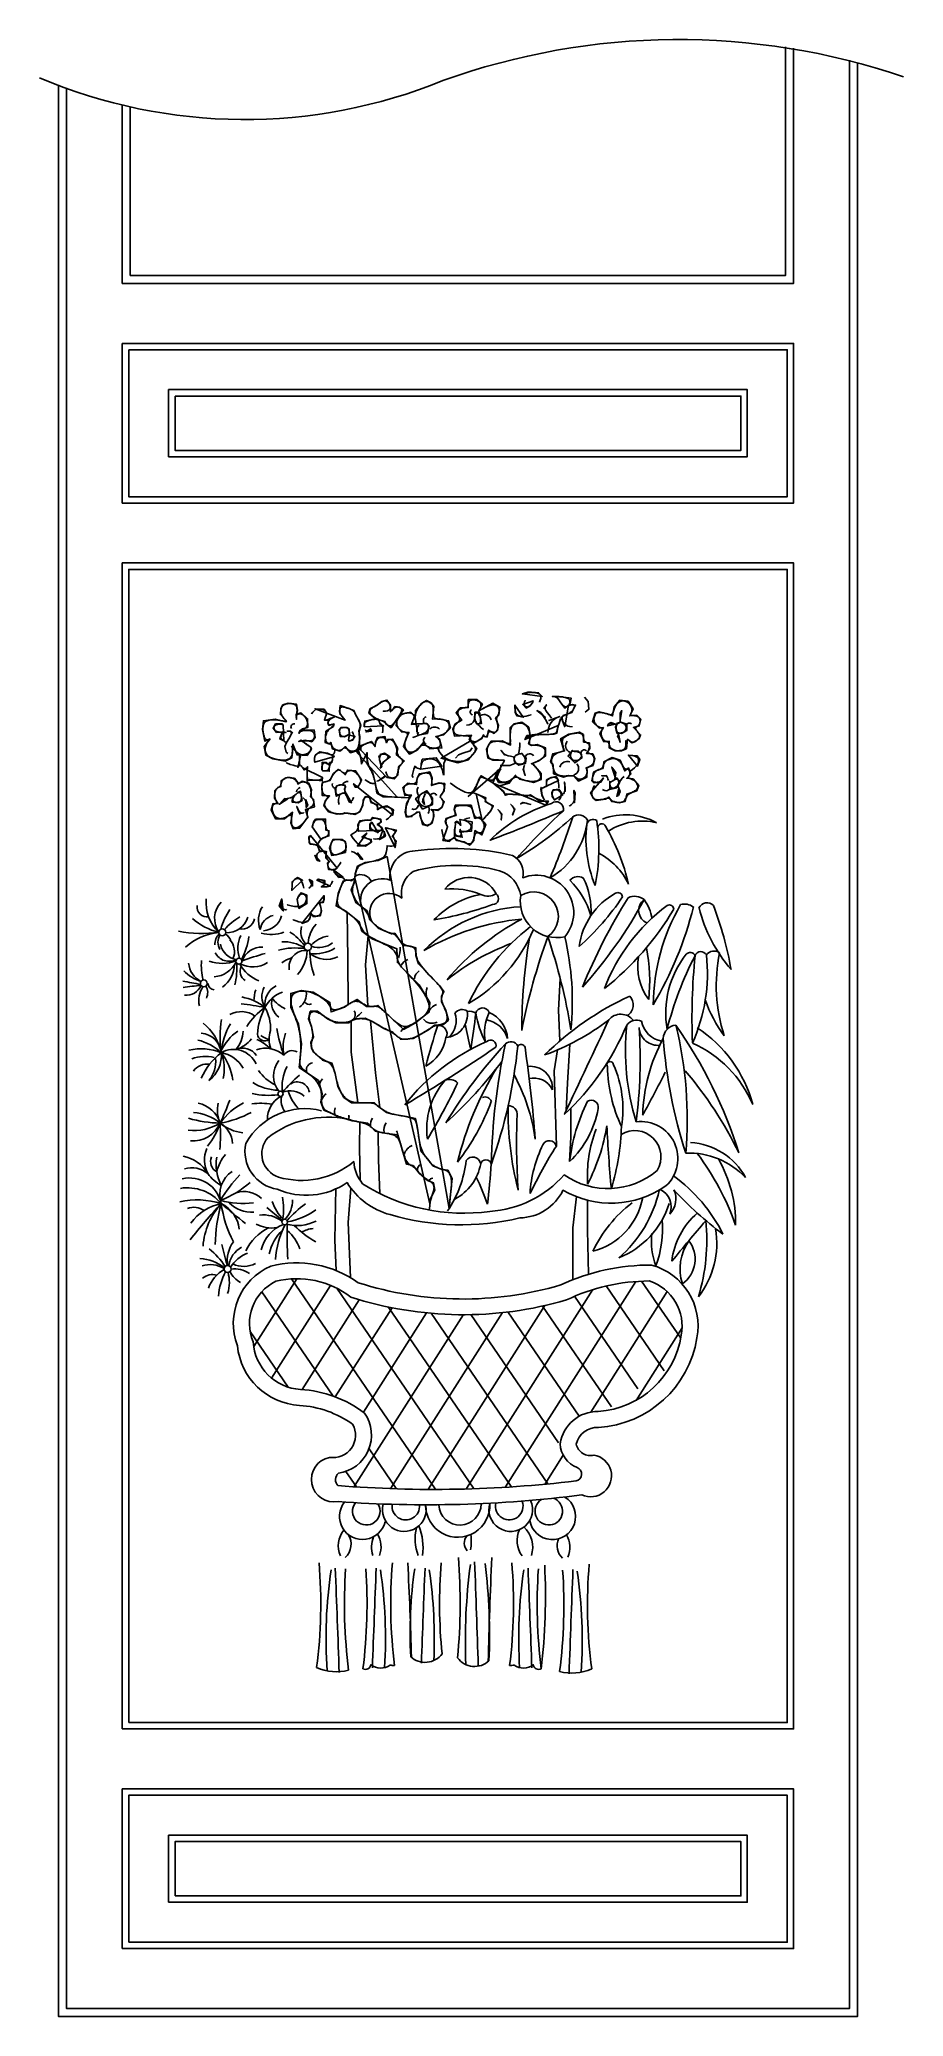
# Model space of a CAD drawing. Header units: metres. Extents: x -607 to -196, y 0 to 941.
import ezdxf

# ---------------------------------------------------------------- set-up
doc = ezdxf.new("R2010")
doc.units = ezdxf.units.M
for name, color, linetype in [('3', 3, 'Continuous'), ('4', 4, 'Continuous'), ('7', 7, 'Continuous')]:
    doc.layers.add(name, color=color, linetype=linetype)

msp = doc.modelspace()

# ---------------------------------------------------------------- linework, layer by layer
at = {"layer": '3'}
for p, q in [((-505.36, 318.71), (-484.89, 350.99)), ((-487.32, 350.92), (-419.04, 251.01)), ((-385.67, 252.01), (-323.68, 349.71)), ((-320.9, 349.87), (-302.31, 322.67)), ((-501.56, 344.81), (-467.62, 295.15)), ((-496.85, 303.77), (-468.88, 347.83)), ((-482.32, 298.28), (-455.19, 341.05)), ((-465.86, 346.46), (-400.84, 251.33)), ((-404.17, 251.23), (-344.14, 345.84)), ((-352.81, 342.68), (-322.74, 298.68)), ((-345.09, 287.59), (-308.75, 344.87)), ((-337.74, 347.57), (-310.19, 307.26)), ((-466.56, 294.76), (-439.6, 337.24)), ((-457.63, 252.1), (-405.68, 333.96)), ((-453.18, 287.47), (-423.14, 334.82)), ((-441.41, 337.61), (-383, 252.17)), ((-440.13, 251.3), (-387.05, 334.96)), ((-422.31, 251.01), (-366.93, 338.3)), ((-420.95, 334.62), (-365.5, 253.49)), ((-402.11, 334), (-360.39, 272.95)), ((-384.55, 335.24), (-350.65, 285.64)), ((-368.06, 338.04), (-335.29, 290.1)), ((-507.11, 325.99), (-488.98, 299.46)), ((-323.58, 293.13), (-301.68, 327.65)), ((-450.51, 270.12), (-437.6, 251.23)), ((-366.81, 253.37), (-358.14, 267.04)), ((-461.54, 259.32), (-456.56, 252.03))]:
    msp.add_line(p, q, dxfattribs=at)
for points in [[(-607.18, 922.45, 0.2), (-415.44, 921.11, -0.17), (-196.42, 922.94)], [(-357.44, 513.75, 0.78), (-377.47, 541.83, 0.34), (-382.33, 552.46, 0.09), (-428.57, 554.59, 0.46), (-440.43, 540.61, 0.64), (-453.99, 527.91)], [(-365.55, 513.84, 0.98), (-378.38, 533.32, 0.28), (-388.42, 545.17, 0.13), (-429.48, 544.87, 0.3), (-434.95, 532.11, 0.79), (-449.53, 521.57)], [(-473.08, 430.96, 0.34), (-509.11, 415.42, 0.43), (-494.14, 393.61, 0.26), (-460.97, 396.77, 0.19), (-440.44, 381.51, 0.13), (-378.83, 379.94, 0.28), (-358.3, 393.09, 0.29), (-309.34, 395.19, 0.73), (-323.55, 425.7, 0.73)], [(-460.73, 426.92, 0.22), (-498.7, 418.1, 0.53), (-493.61, 399.4, 0.25), (-457.81, 406.76, 0.16), (-453.6, 396.24, 0.18), (-393.05, 383.09, 0.2), (-357.77, 400.45, 0.34), (-313.55, 402.55, 0.79), (-330.67, 419.66)], [(-453.4, 165.38, 0.49), (-449.61, 167.37, 0.34), (-440.54, 167.23, 0.09), (-438.35, 167.01, 0.09)], [(-368.63, 165.38, -0.49), (-372.42, 167.37, -0.34), (-381.5, 167.23, -0.09), (-383.68, 167.01, -0.09)]]:
    msp.add_lwpolyline(points, format="xyb", dxfattribs=at)
for points in [[(-248.64, 936.51), (-248.64, 824.6), (-567.84, 824.6), (-567.84, 909.65)], [(-594.44, 917.51), (-594.44, 3.8), (-222.04, 3.8), (-222.04, 930.76)], [(-487.34, 604.37), (-487.34, 604.37), (-486.38, 603), (-485.44, 601.97), (-484.55, 601.23), (-483.69, 600.74), (-482.89, 600.47), (-482.14, 600.37), (-481.46, 600.4), (-480.84, 600.53), (-480.3, 600.72), (-479.84, 600.95), (-479.44, 601.21), (-479.1, 601.5), (-478.82, 601.8), (-478.6, 602.09), (-478.42, 602.38), (-478.29, 602.64), (-478.19, 602.87), (-478.13, 603.08), (-478.11, 603.26), (-478.12, 603.42), (-478.17, 603.57), (-478.25, 603.72), (-478.37, 603.86), (-478.51, 604.01), (-478.69, 604.17), (-478.9, 604.33), (-479.12, 604.51), (-479.37, 604.69), (-479.63, 604.88), (-479.91, 605.08), (-480.19, 605.28), (-480.47, 605.48), (-480.76, 605.7), (-481.04, 605.91), (-481.32, 606.11), (-481.59, 606.3), (-481.86, 606.48), (-482.11, 606.63), (-482.36, 606.76), (-482.58, 606.86), (-482.79, 606.91), (-482.98, 606.94), (-483.14, 606.95), (-483.26, 606.93), (-483.34, 606.91), (-483.37, 606.88), (-483.35, 606.86), (-483.27, 606.86), (-483.12, 606.86), (-482.92, 606.89), (-482.66, 606.92), (-482.36, 606.95), (-482.03, 606.99), (-481.67, 607.02), (-481.29, 607.03), (-480.9, 607.03), (-480.51, 607.01), (-480.12, 606.98), (-479.74, 606.94), (-479.36, 606.91), (-478.99, 606.89), (-478.64, 606.88), (-478.31, 606.9), (-478.01, 606.96), (-477.72, 607.05), (-477.47, 607.19), (-477.24, 607.37), (-477.04, 607.58), (-476.87, 607.83), (-476.73, 608.11), (-476.61, 608.42), (-476.53, 608.76), (-476.48, 609.12), (-476.47, 609.5), (-476.51, 609.89), (-476.6, 610.27), (-476.75, 610.63), (-476.98, 610.96), (-477.28, 611.26), (-477.68, 611.5), (-478.16, 611.69), (-478.71, 611.83), (-479.31, 611.91), (-479.94, 611.95), (-480.57, 611.95), (-481.18, 611.92), (-481.74, 611.85), (-482.23, 611.76), (-482.63, 611.64), (-482.95, 611.52), (-483.19, 611.39), (-483.35, 611.27), (-483.46, 611.17), (-483.51, 611.1), (-483.51, 611.06), (-483.47, 611.07), (-483.4, 611.14), (-483.29, 611.25), (-483.16, 611.4), (-483, 611.58), (-482.81, 611.77), (-482.59, 611.98), (-482.36, 612.18), (-482.1, 612.37), (-481.82, 612.54), (-481.54, 612.7), (-481.25, 612.86), (-480.96, 613.02), (-480.69, 613.2), (-480.44, 613.4), (-480.22, 613.64), (-480.04, 613.92), (-479.9, 614.25), (-479.81, 614.62), (-479.76, 615.03), (-479.75, 615.46), (-479.8, 615.9), (-479.88, 616.36), (-480.02, 616.81), (-480.19, 617.24), (-480.41, 617.66), (-480.67, 618.05), (-480.97, 618.42), (-481.28, 618.75), (-481.62, 619.04), (-481.96, 619.29), (-482.31, 619.5), (-482.66, 619.66), (-483, 619.76), (-483.32, 619.82), (-483.63, 619.83), (-483.91, 619.8), (-484.18, 619.73), (-484.41, 619.62), (-484.61, 619.48), (-484.77, 619.3), (-484.89, 619.1), (-484.98, 618.88), (-485.04, 618.66), (-485.07, 618.45), (-485.09, 618.26), (-485.09, 618.12), (-485.08, 618.02), (-485.07, 617.98), (-485.07, 618.02), (-485.06, 618.12), (-485.05, 618.28), (-485.04, 618.48), (-485.03, 618.71), (-485.02, 618.97), (-485, 619.23), (-484.97, 619.5), (-484.94, 619.77), (-484.9, 620.02), (-484.87, 620.28), (-484.83, 620.53), (-484.8, 620.79), (-484.77, 621.06), (-484.75, 621.34), (-484.74, 621.64), (-484.75, 621.95), (-484.78, 622.28), (-484.83, 622.6), (-484.91, 622.93), (-485.03, 623.25), (-485.18, 623.54), (-485.38, 623.81), (-485.63, 624.05), (-485.94, 624.25), (-486.28, 624.41), (-486.67, 624.54), (-487.07, 624.63), (-487.5, 624.69), (-487.93, 624.72), (-488.35, 624.73), (-488.76, 624.71), (-489.15, 624.67), (-489.51, 624.61), (-489.86, 624.53), (-490.18, 624.44), (-490.47, 624.33), (-490.75, 624.2), (-491, 624.05), (-491.23, 623.9), (-491.44, 623.73), (-491.62, 623.55), (-491.79, 623.36), (-491.94, 623.15), (-492.07, 622.92), (-492.19, 622.68), (-492.29, 622.42), (-492.37, 622.15), (-492.44, 621.85), (-492.49, 621.54), (-492.52, 621.21), (-492.52, 620.87), (-492.49, 620.52), (-492.42, 620.16), (-492.32, 619.8), (-492.17, 619.43), (-491.97, 619.06), (-491.75, 618.69), (-491.49, 618.33), (-491.23, 617.98), (-490.97, 617.65), (-490.72, 617.35), (-490.5, 617.08), (-490.31, 616.84), (-490.18, 616.64), (-490.09, 616.48), (-490.06, 616.36), (-490.1, 616.27), (-490.19, 616.22), (-490.35, 616.2), (-490.57, 616.21), (-490.87, 616.25), (-491.24, 616.32), (-491.68, 616.41), (-492.17, 616.52), (-492.71, 616.63), (-493.3, 616.74), (-493.91, 616.83), (-494.56, 616.91), (-495.22, 616.96), (-495.89, 616.99), (-496.56, 616.97), (-497.21, 616.92), (-497.84, 616.82), (-498.44, 616.68), (-498.99, 616.5), (-499.48, 616.26), (-499.9, 615.97), (-500.24, 615.63), (-500.51, 615.24), (-500.71, 614.8), (-500.85, 614.33), (-500.93, 613.81), (-500.97, 613.26), (-500.97, 612.69), (-500.94, 612.09), (-500.88, 611.47), (-500.79, 610.85), (-500.68, 610.24), (-500.55, 609.66), (-500.39, 609.12), (-500.21, 608.63), (-500.01, 608.22), (-499.8, 607.9), (-499.56, 607.67), (-499.32, 607.52), (-499.08, 607.43), (-498.86, 607.38), (-498.68, 607.34), (-498.54, 607.29), (-498.46, 607.21), (-498.45, 607.08), (-498.51, 606.89), (-498.65, 606.62), (-498.83, 606.3), (-499.04, 605.94), (-499.26, 605.53), (-499.48, 605.08), (-499.67, 604.62), (-499.82, 604.14), (-499.92, 603.65), (-499.95, 603.16), (-499.94, 602.67), (-499.87, 602.2), (-499.76, 601.74), (-499.6, 601.3), (-499.4, 600.89), (-499.16, 600.51), (-498.88, 600.16), (-498.57, 599.85), (-498.22, 599.58), (-497.83, 599.32), (-497.41, 599.1), (-496.94, 598.89), (-496.43, 598.7), (-495.88, 598.52), (-495.29, 598.36), (-494.66, 598.21), (-494.02, 598.07), (-493.36, 597.96), (-492.71, 597.87), (-492.06, 597.81), (-491.44, 597.78), (-490.85, 597.79), (-490.3, 597.84), (-489.79, 597.93), (-489.32, 598.05), (-488.9, 598.22), (-488.52, 598.43), (-488.19, 598.67), (-487.89, 598.95), (-487.64, 599.27), (-487.43, 599.64), (-487.26, 600.06), (-487.12, 600.57), (-487.01, 601.21), (-486.92, 601.98), (-486.85, 602.93), (-486.78, 604.07), (-486.73, 605.43), (-484.74, 600.25), (-480.01, 599.95), (-477.88, 603), (-478.18, 603.91), (-480.47, 605.43), (-482.76, 607.26), (-483.98, 606.65), (-480.93, 607.26), (-477.73, 606.5), (-476.2, 608.48), (-476.66, 612.14), (-483.22, 611.99), (-483.83, 610.46), (-482.3, 612.6), (-479.56, 613.36), (-479.71, 617.47), (-482.76, 620.22), (-485.2, 619.61), (-485.05, 617.17), (-485.05, 619.61), (-484.59, 621.43), (-485.05, 624.48), (-489.02, 624.94), (-491.46, 624.03), (-492.52, 622.35), (-492.68, 619.45), (-489.78, 616.41), (-490.08, 615.95), (-495.12, 617.32), (-500.76, 616.56), (-501.22, 612.29), (-500, 606.8), (-497.56, 607.87), (-500.46, 604.21), (-499.54, 600.1), (-496.34, 598.42), (-490.39, 597.36), (-487.18, 598.88), (-486.88, 601.47), (-486.73, 605.43)], [(-477.84, 619.77), (-477.84, 619.77), (-477.26, 620.57), (-476.77, 621.16), (-476.36, 621.58), (-476.01, 621.86), (-475.69, 622.01), (-475.4, 622.09), (-475.12, 622.1), (-474.83, 622.09), (-474.52, 622.08), (-474.19, 622.06), (-473.84, 622.04), (-473.5, 622.01), (-473.15, 621.97), (-472.82, 621.9), (-472.5, 621.81), (-472.2, 621.7), (-471.92, 621.55), (-471.68, 621.37), (-471.47, 621.17), (-471.29, 620.95), (-471.14, 620.73), (-471.02, 620.49), (-470.93, 620.25), (-470.87, 620.02), (-470.85, 619.8), (-470.86, 619.58), (-470.89, 619.37), (-470.94, 619.17), (-471, 618.97), (-471.07, 618.77), (-471.15, 618.57), (-471.23, 618.37), (-471.3, 618.17), (-471.37, 617.97), (-471.42, 617.78), (-471.47, 617.59), (-471.49, 617.42), (-471.49, 617.27), (-471.48, 617.13), (-471.43, 617.02), (-471.36, 616.94), (-471.26, 616.89), (-471.13, 616.86), (-470.97, 616.86), (-470.77, 616.89), (-470.54, 616.94), (-470.28, 617.02), (-469.98, 617.13), (-469.65, 617.25), (-469.31, 617.39), (-468.96, 617.54), (-468.62, 617.68), (-468.32, 617.81), (-468.08, 617.92), (-467.89, 618), (-467.8, 618.04), (-467.8, 618.04), (-467.88, 617.99), (-468.04, 617.91), (-468.24, 617.79), (-468.47, 617.64), (-468.72, 617.48), (-468.97, 617.3), (-469.2, 617.1), (-469.39, 616.9), (-469.54, 616.69), (-469.67, 616.48), (-469.76, 616.27), (-469.83, 616.06), (-469.88, 615.86), (-469.9, 615.66), (-469.91, 615.47), (-469.9, 615.3), (-469.88, 615.14), (-469.83, 614.99), (-469.77, 614.87), (-469.69, 614.76), (-469.58, 614.68), (-469.44, 614.62), (-469.27, 614.59), (-469.08, 614.58), (-468.86, 614.59), (-468.63, 614.62), (-468.4, 614.66), (-468.17, 614.69), (-467.96, 614.72), (-467.77, 614.73), (-467.62, 614.71), (-467.51, 614.67), (-467.44, 614.6), (-467.42, 614.5), (-467.44, 614.37), (-467.51, 614.22), (-467.63, 614.05), (-467.8, 613.86), (-468.03, 613.65), (-468.3, 613.42), (-468.61, 613.17), (-468.95, 612.9), (-469.3, 612.59), (-469.65, 612.26), (-469.99, 611.89), (-470.3, 611.48), (-470.57, 611.03), (-470.79, 610.53), (-470.96, 610), (-471.08, 609.45), (-471.16, 608.9), (-471.18, 608.36), (-471.17, 607.85), (-471.1, 607.38), (-471, 606.97), (-470.86, 606.62), (-470.68, 606.34), (-470.49, 606.12), (-470.27, 605.95), (-470.06, 605.83), (-469.84, 605.75), (-469.64, 605.71), (-469.45, 605.7), (-469.29, 605.71), (-469.16, 605.73), (-469.05, 605.76), (-468.95, 605.77), (-468.86, 605.78), (-468.79, 605.75), (-468.71, 605.68), (-468.64, 605.57), (-468.56, 605.4), (-468.47, 605.18), (-468.37, 604.92), (-468.24, 604.64), (-468.1, 604.35), (-467.92, 604.05), (-467.71, 603.76), (-467.47, 603.49), (-467.18, 603.24), (-466.86, 603.03), (-466.52, 602.85), (-466.16, 602.7), (-465.8, 602.59), (-465.45, 602.5), (-465.11, 602.44), (-464.8, 602.42), (-464.52, 602.42), (-464.27, 602.46), (-464.05, 602.52), (-463.85, 602.59), (-463.67, 602.69), (-463.5, 602.8), (-463.33, 602.92), (-463.17, 603.05), (-463.01, 603.19), (-462.84, 603.32), (-462.67, 603.44), (-462.48, 603.53), (-462.29, 603.6), (-462.09, 603.63), (-461.88, 603.61), (-461.65, 603.54), (-461.4, 603.4), (-461.13, 603.22), (-460.85, 603.01), (-460.55, 602.78), (-460.22, 602.55), (-459.87, 602.34), (-459.5, 602.16), (-459.1, 602.04), (-458.68, 601.98), (-458.24, 601.98), (-457.8, 602.06), (-457.37, 602.2), (-456.95, 602.42), (-456.56, 602.71), (-456.2, 603.07), (-455.9, 603.51), (-455.65, 604.02), (-455.46, 604.59), (-455.31, 605.21), (-455.21, 605.85), (-455.14, 606.5), (-455.1, 607.14), (-455.08, 607.76), (-455.09, 608.34), (-455.1, 608.86), (-455.12, 609.34), (-455.15, 609.77), (-455.17, 610.17), (-455.19, 610.54), (-455.2, 610.89), (-455.19, 611.23), (-455.16, 611.56), (-455.11, 611.9), (-455.05, 612.23), (-454.97, 612.57), (-454.89, 612.9), (-454.82, 613.23), (-454.75, 613.55), (-454.7, 613.87), (-454.68, 614.18), (-454.68, 614.48), (-454.72, 614.77), (-454.78, 615.06), (-454.86, 615.35), (-454.96, 615.63), (-455.08, 615.92), (-455.22, 616.22), (-455.37, 616.52), (-455.52, 616.82), (-455.69, 617.14), (-455.86, 617.46), (-456.03, 617.79), (-456.2, 618.12), (-456.37, 618.44), (-456.53, 618.76), (-456.69, 619.08), (-456.84, 619.39), (-456.98, 619.69), (-457.12, 619.98), (-457.27, 620.26), (-457.42, 620.53), (-457.58, 620.77), (-457.76, 621), (-457.96, 621.21), (-458.18, 621.4), (-458.43, 621.58), (-458.7, 621.73), (-458.99, 621.88), (-459.31, 622.02), (-459.66, 622.16), (-460.03, 622.29), (-460.42, 622.43), (-460.85, 622.58), (-461.28, 622.72), (-461.72, 622.85), (-462.16, 622.97), (-462.58, 623.05), (-462.97, 623.1), (-463.32, 623.1), (-463.63, 623.04), (-463.88, 622.93), (-464.07, 622.76), (-464.22, 622.54), (-464.32, 622.28), (-464.39, 622), (-464.43, 621.69), (-464.44, 621.38), (-464.44, 621.06), (-464.42, 620.75), (-464.37, 620.42), (-464.25, 620.05), (-464.04, 619.62), (-463.72, 619.11), (-463.26, 618.5), (-462.64, 617.76), (-461.82, 616.87), (-476.16, 622.2), (-475.09, 622.05), (-471.89, 622.05), (-470.52, 619.92), (-471.28, 618.4), (-471.74, 616.72), (-470.37, 616.87), (-466.7, 618.55), (-469.6, 617.18), (-470.06, 615.35), (-469.6, 614.28), (-467.16, 615.04), (-467.47, 613.82), (-471.13, 611.54), (-471.43, 606.2), (-469.15, 605.44), (-468.69, 606.2), (-467.93, 603.16), (-464.42, 602.09), (-463.2, 603), (-461.82, 604.22), (-459.38, 601.33), (-455.26, 602.7), (-454.96, 608.95), (-455.42, 611.54), (-454.35, 614.28), (-455.26, 616.41), (-456.79, 619.16), (-457.7, 621.44), (-460.15, 622.36), (-464.26, 623.73), (-464.57, 620.99), (-464.26, 619.46), (-461.82, 616.87)], [(-443.83, 621.02), (-443.83, 621.02), (-442.65, 621.09), (-441.76, 621.27), (-441.14, 621.54), (-440.73, 621.89), (-440.51, 622.29), (-440.43, 622.73), (-440.45, 623.17), (-440.55, 623.61), (-440.67, 624.02), (-440.82, 624.4), (-441, 624.75), (-441.19, 625.05), (-441.41, 625.32), (-441.64, 625.55), (-441.89, 625.73), (-442.15, 625.87), (-442.42, 625.95), (-442.7, 626), (-442.99, 626), (-443.28, 625.96), (-443.58, 625.89), (-443.89, 625.78), (-444.19, 625.65), (-444.5, 625.49), (-444.81, 625.32), (-445.12, 625.12), (-445.43, 624.91), (-445.74, 624.69), (-446.07, 624.47), (-446.39, 624.24), (-446.73, 624.01), (-447.07, 623.78), (-447.43, 623.56), (-447.79, 623.34), (-448.14, 623.13), (-448.49, 622.92), (-448.82, 622.71), (-449.12, 622.5), (-449.4, 622.28), (-449.65, 622.06), (-449.85, 621.84), (-450.01, 621.6), (-450.12, 621.36), (-450.19, 621.11), (-450.21, 620.85), (-450.17, 620.58), (-450.09, 620.3), (-449.95, 620.01), (-449.75, 619.72), (-449.5, 619.41), (-449.21, 619.1), (-448.87, 618.8), (-448.5, 618.5), (-448.09, 618.21), (-447.65, 617.93), (-447.19, 617.67), (-446.7, 617.43), (-446.21, 617.2), (-445.71, 617), (-445.23, 616.8), (-444.76, 616.63), (-444.33, 616.46), (-443.94, 616.29), (-443.6, 616.14), (-443.33, 615.99), (-443.1, 615.84), (-442.91, 615.69), (-442.75, 615.53), (-442.61, 615.38), (-442.47, 615.22), (-442.32, 615.05), (-442.15, 614.87), (-441.95, 614.69), (-441.73, 614.5), (-441.48, 614.34), (-441.21, 614.2), (-440.92, 614.1), (-440.62, 614.05), (-440.3, 614.07), (-439.99, 614.16), (-439.66, 614.35), (-439.33, 614.61), (-439, 614.94), (-438.67, 615.34), (-438.32, 615.78), (-437.98, 616.26), (-437.62, 616.77), (-437.26, 617.29), (-436.9, 617.83), (-436.53, 618.36), (-436.19, 618.89), (-435.86, 619.4), (-435.57, 619.89), (-435.33, 620.35), (-435.14, 620.78), (-435.02, 621.17), (-434.98, 621.51), (-435, 621.8), (-435.08, 622.06), (-435.21, 622.27), (-435.38, 622.46), (-435.59, 622.61), (-435.82, 622.74), (-436.07, 622.85), (-436.32, 622.94), (-436.58, 623), (-436.84, 623.05), (-437.1, 623.08), (-437.36, 623.07), (-437.61, 623.04), (-437.85, 622.98), (-438.08, 622.88), (-438.3, 622.75), (-438.52, 622.59), (-438.75, 622.39), (-439, 622.15), (-439.28, 621.87), (-439.61, 621.55), (-440.01, 621.2), (-440.47, 620.8), (-440.25, 621.02), (-440.25, 623.93), (-442.04, 626.39), (-444.5, 625.72), (-446.96, 623.7), (-450.1, 622.14), (-450.54, 620.13), (-447.41, 617.44), (-442.93, 616.1), (-442.48, 614.98), (-440.02, 613.19), (-437.34, 617.22), (-434.2, 621.69), (-435.99, 623.03), (-438.23, 623.26), (-439.13, 621.92), (-440.47, 620.8)], [(-429.73, 608.5), (-429.73, 608.5), (-428.82, 608.89), (-427.93, 609.23), (-427.09, 609.53), (-426.29, 609.8), (-425.55, 610.05), (-424.88, 610.31), (-424.28, 610.57), (-423.76, 610.85), (-423.33, 611.15), (-422.98, 611.49), (-422.71, 611.83), (-422.5, 612.19), (-422.36, 612.54), (-422.27, 612.89), (-422.23, 613.22), (-422.23, 613.53), (-422.26, 613.81), (-422.32, 614.06), (-422.4, 614.27), (-422.5, 614.47), (-422.63, 614.63), (-422.77, 614.77), (-422.92, 614.89), (-423.09, 614.98), (-423.26, 615.06), (-423.45, 615.11), (-423.65, 615.15), (-423.89, 615.17), (-424.17, 615.18), (-424.49, 615.17), (-424.86, 615.16), (-425.29, 615.13), (-425.78, 615.1), (-426.32, 615.07), (-426.88, 615.04), (-427.44, 615.02), (-427.99, 615.01), (-428.5, 615.03), (-428.95, 615.07), (-429.32, 615.13), (-429.59, 615.23), (-429.77, 615.37), (-429.88, 615.53), (-429.92, 615.71), (-429.9, 615.92), (-429.85, 616.14), (-429.76, 616.38), (-429.65, 616.62), (-429.54, 616.88), (-429.42, 617.14), (-429.32, 617.4), (-429.22, 617.67), (-429.15, 617.93), (-429.11, 618.2), (-429.1, 618.46), (-429.13, 618.71), (-429.21, 618.96), (-429.33, 619.19), (-429.49, 619.42), (-429.69, 619.62), (-429.91, 619.81), (-430.16, 619.97), (-430.42, 620.1), (-430.7, 620.2), (-430.98, 620.27), (-431.27, 620.3), (-431.56, 620.31), (-431.85, 620.3), (-432.15, 620.27), (-432.44, 620.23), (-432.73, 620.18), (-433.01, 620.13), (-433.29, 620.07), (-433.56, 620.01), (-433.82, 619.94), (-434.09, 619.86), (-434.35, 619.76), (-434.61, 619.63), (-434.87, 619.49), (-435.14, 619.31), (-435.4, 619.09), (-435.67, 618.85), (-435.93, 618.58), (-436.18, 618.29), (-436.42, 617.97), (-436.64, 617.65), (-436.83, 617.31), (-437, 616.96), (-437.14, 616.61), (-437.24, 616.25), (-437.32, 615.9), (-437.35, 615.54), (-437.35, 615.18), (-437.31, 614.82), (-437.23, 614.45), (-437.11, 614.09), (-436.95, 613.73), (-436.75, 613.37), (-436.52, 613.02), (-436.25, 612.69), (-435.95, 612.38), (-435.63, 612.1), (-435.28, 611.85), (-434.91, 611.63), (-434.53, 611.45), (-434.14, 611.31), (-433.75, 611.18), (-433.39, 611.07), (-433.05, 610.96), (-432.76, 610.83), (-432.51, 610.69), (-432.34, 610.51), (-432.23, 610.3), (-432.2, 610.04), (-432.22, 609.75), (-432.29, 609.43), (-432.4, 609.08), (-432.54, 608.71), (-432.69, 608.31), (-432.86, 607.9), (-433.03, 607.48), (-433.18, 607.04), (-433.33, 606.59), (-433.44, 606.14), (-433.53, 605.68), (-433.57, 605.21), (-433.56, 604.75), (-433.49, 604.29), (-433.36, 603.83), (-433.17, 603.39), (-432.93, 602.97), (-432.65, 602.58), (-432.32, 602.23), (-431.96, 601.95), (-431.58, 601.72), (-431.18, 601.57), (-430.77, 601.5), (-430.35, 601.5), (-429.93, 601.58), (-429.5, 601.72), (-429.08, 601.91), (-428.65, 602.15), (-428.23, 602.44), (-427.82, 602.76), (-427.42, 603.11), (-427.03, 603.46), (-426.65, 603.82), (-426.27, 604.15), (-425.89, 604.45), (-425.52, 604.69), (-425.14, 604.87), (-424.76, 604.96), (-424.38, 604.95), (-424, 604.87), (-423.59, 604.71), (-423.17, 604.52), (-422.73, 604.3), (-422.26, 604.08), (-421.76, 603.87), (-421.22, 603.69), (-420.64, 603.56), (-420.04, 603.49), (-419.44, 603.47), (-418.85, 603.51), (-418.29, 603.6), (-417.78, 603.74), (-417.35, 603.95), (-417.01, 604.21), (-416.76, 604.53), (-416.62, 604.9), (-416.56, 605.3), (-416.57, 605.72), (-416.64, 606.14), (-416.75, 606.56), (-416.91, 606.95), (-417.08, 607.31), (-417.27, 607.62), (-417.45, 607.89), (-417.62, 608.12), (-417.76, 608.32), (-417.87, 608.49), (-417.92, 608.64), (-417.91, 608.78), (-417.83, 608.91), (-417.66, 609.03), (-417.42, 609.16), (-417.11, 609.29), (-416.75, 609.44), (-416.36, 609.59), (-415.94, 609.77), (-415.5, 609.98), (-415.07, 610.21), (-414.64, 610.48), (-414.23, 610.78), (-413.84, 611.11), (-413.48, 611.46), (-413.16, 611.83), (-412.89, 612.23), (-412.66, 612.63), (-412.49, 613.05), (-412.38, 613.47), (-412.34, 613.89), (-412.35, 614.31), (-412.42, 614.71), (-412.55, 615.1), (-412.74, 615.47), (-412.98, 615.8), (-413.27, 616.1), (-413.62, 616.36), (-414.01, 616.58), (-414.44, 616.77), (-414.89, 616.92), (-415.37, 617.04), (-415.85, 617.13), (-416.34, 617.21), (-416.82, 617.26), (-417.29, 617.29), (-417.73, 617.32), (-418.16, 617.37), (-418.54, 617.44), (-418.89, 617.55), (-419.2, 617.71), (-419.46, 617.95), (-419.65, 618.26), (-419.79, 618.67), (-419.88, 619.16), (-419.93, 619.7), (-419.95, 620.28), (-419.95, 620.88), (-419.95, 621.47), (-419.96, 622.03), (-419.99, 622.55), (-420.05, 623.01), (-420.13, 623.4), (-420.25, 623.75), (-420.39, 624.05), (-420.55, 624.31), (-420.73, 624.54), (-420.93, 624.75), (-421.15, 624.93), (-421.38, 625.11), (-421.62, 625.27), (-421.87, 625.42), (-422.13, 625.54), (-422.4, 625.64), (-422.68, 625.71), (-422.96, 625.75), (-423.24, 625.75), (-423.52, 625.72), (-423.8, 625.65), (-424.09, 625.53), (-424.4, 625.36), (-424.72, 625.15), (-425.06, 624.89), (-425.43, 624.58), (-425.83, 624.21), (-426.25, 623.78), (-426.7, 623.28), (-427.13, 622.7), (-427.55, 622.02), (-427.92, 621.24), (-428.23, 620.33), (-428.47, 619.3), (-428.61, 618.11), (-427.26, 609.62), (-422.79, 610.51), (-421.89, 613.87), (-423.01, 615.21), (-424.58, 615.21), (-430.4, 614.76), (-429.73, 616.55), (-428.61, 618.78), (-430.62, 620.57), (-433.08, 620.13), (-435.1, 619.68), (-437.34, 617), (-437.56, 614.09), (-435.1, 611.18), (-431.52, 610.96), (-432.86, 608.05), (-434.2, 604.25), (-431.29, 600.67), (-427.71, 602.46), (-424.8, 606.04), (-421.67, 603.13), (-415.85, 603.58), (-416.97, 607.83), (-418.76, 608.95), (-414.95, 609.84), (-411.82, 612.97), (-412.72, 616.55), (-416.97, 617.44), (-420.33, 617.22), (-419.65, 623.26), (-421, 625.05), (-423.24, 626.16), (-425.47, 624.82), (-428.38, 621.47), (-428.61, 618.11)], [(-417.86, 603.58), (-417.86, 603.58), (-417.17, 601.91), (-416.28, 600.56), (-415.25, 599.49), (-414.12, 598.68), (-412.93, 598.08), (-411.73, 597.67), (-410.54, 597.4), (-409.43, 597.24), (-408.42, 597.17), (-407.52, 597.17), (-406.7, 597.23), (-405.97, 597.35), (-405.31, 597.52), (-404.71, 597.74), (-404.16, 598), (-403.65, 598.29), (-403.18, 598.61), (-402.73, 598.95), (-402.32, 599.31), (-401.94, 599.68), (-401.59, 600.05), (-401.26, 600.42), (-400.97, 600.78), (-400.7, 601.12), (-400.47, 601.45), (-400.26, 601.76), (-400.1, 602.06), (-399.98, 602.37), (-399.91, 602.68), (-399.9, 603.01), (-399.95, 603.35), (-400.07, 603.73), (-400.26, 604.14), (-400.5, 604.57), (-400.78, 605.02), (-401.08, 605.48), (-401.37, 605.94), (-401.65, 606.39), (-401.9, 606.82), (-402.08, 607.23), (-402.21, 607.61), (-402.28, 607.94), (-402.34, 608.25), (-402.4, 608.51), (-402.5, 608.74), (-402.66, 608.94), (-402.91, 609.09), (-403.28, 609.21), (-403.78, 609.29), (-404.39, 609.34), (-405.08, 609.38), (-405.82, 609.42), (-406.57, 609.47), (-407.31, 609.54), (-408, 609.65), (-408.61, 609.8), (-409.12, 610.01), (-409.52, 610.27), (-409.83, 610.57), (-410.06, 610.91), (-410.22, 611.26), (-410.32, 611.63), (-410.36, 612.01), (-410.37, 612.37), (-410.34, 612.73), (-410.27, 613.07), (-410.18, 613.4), (-410.06, 613.72), (-409.9, 614.03), (-409.71, 614.32), (-409.5, 614.6), (-409.25, 614.87), (-408.97, 615.13), (-408.67, 615.39), (-408.38, 615.64), (-408.09, 615.9), (-407.84, 616.17), (-407.64, 616.45), (-407.49, 616.75), (-407.42, 617.07), (-407.43, 617.42), (-407.52, 617.79), (-407.65, 618.17), (-407.81, 618.57), (-407.99, 618.97), (-408.15, 619.37), (-408.28, 619.75), (-408.35, 620.13), (-408.36, 620.48), (-408.3, 620.81), (-408.18, 621.12), (-408.01, 621.4), (-407.79, 621.65), (-407.53, 621.88), (-407.24, 622.08), (-406.93, 622.25), (-406.6, 622.39), (-406.26, 622.5), (-405.92, 622.59), (-405.58, 622.65), (-405.25, 622.7), (-404.94, 622.73), (-404.65, 622.76), (-404.4, 622.77), (-404.18, 622.79), (-403.99, 622.8), (-403.84, 622.83), (-403.72, 622.88), (-403.62, 622.96), (-403.54, 623.08), (-403.47, 623.23), (-403.43, 623.44), (-403.39, 623.71), (-403.35, 624.02), (-403.31, 624.36), (-403.24, 624.71), (-403.16, 625.06), (-403.03, 625.4), (-402.86, 625.71), (-402.64, 625.98), (-402.36, 626.19), (-402.03, 626.34), (-401.65, 626.44), (-401.24, 626.49), (-400.82, 626.49), (-400.38, 626.44), (-399.94, 626.36), (-399.51, 626.24), (-399.1, 626.08), (-398.72, 625.89), (-398.37, 625.67), (-398.06, 625.43), (-397.8, 625.16), (-397.59, 624.87), (-397.44, 624.55), (-397.35, 624.23), (-397.32, 623.89), (-397.35, 623.54), (-397.42, 623.2), (-397.51, 622.87), (-397.61, 622.57), (-397.7, 622.31), (-397.77, 622.08), (-397.79, 621.92), (-397.77, 621.81), (-397.68, 621.76), (-397.55, 621.76), (-397.35, 621.81), (-397.11, 621.91), (-396.82, 622.05), (-396.47, 622.23), (-396.08, 622.44), (-395.63, 622.67), (-395.15, 622.92), (-394.64, 623.18), (-394.1, 623.42), (-393.56, 623.65), (-393.01, 623.84), (-392.46, 623.99), (-391.94, 624.08), (-391.43, 624.1), (-390.96, 624.06), (-390.51, 623.95), (-390.11, 623.79), (-389.75, 623.58), (-389.43, 623.33), (-389.16, 623.03), (-388.95, 622.7), (-388.8, 622.33), (-388.7, 621.95), (-388.65, 621.55), (-388.64, 621.14), (-388.68, 620.74), (-388.74, 620.35), (-388.84, 619.98), (-388.95, 619.64), (-389.09, 619.34), (-389.23, 619.06), (-389.37, 618.81), (-389.51, 618.57), (-389.64, 618.32), (-389.74, 618.07), (-389.81, 617.81), (-389.85, 617.52), (-389.84, 617.19), (-389.8, 616.84), (-389.73, 616.47), (-389.64, 616.08), (-389.54, 615.68), (-389.44, 615.28), (-389.36, 614.88), (-389.29, 614.5), (-389.25, 614.13), (-389.23, 613.78), (-389.24, 613.45), (-389.27, 613.13), (-389.33, 612.83), (-389.41, 612.55), (-389.51, 612.29), (-389.62, 612.04), (-389.76, 611.81), (-389.91, 611.6), (-390.08, 611.42), (-390.27, 611.27), (-390.47, 611.14), (-390.69, 611.05), (-390.93, 611), (-391.19, 611), (-391.46, 611.03), (-391.75, 611.09), (-392.04, 611.17), (-392.33, 611.25), (-392.61, 611.32), (-392.88, 611.35), (-393.13, 611.33), (-393.35, 611.26), (-393.55, 611.11), (-393.72, 610.9), (-393.87, 610.65), (-394, 610.37), (-394.12, 610.08), (-394.24, 609.8), (-394.35, 609.54), (-394.47, 609.32), (-394.6, 609.15), (-394.74, 609.03), (-394.88, 608.96), (-395.03, 608.92), (-395.17, 608.92), (-395.31, 608.95), (-395.44, 608.99), (-395.55, 609.06), (-395.66, 609.13), (-395.75, 609.21), (-395.84, 609.29), (-395.91, 609.35), (-395.99, 609.4), (-396.05, 609.43), (-396.12, 609.43), (-396.19, 609.39), (-396.26, 609.32), (-396.35, 609.2), (-396.46, 609.05), (-396.6, 608.86), (-396.78, 608.64), (-397.01, 608.38), (-397.3, 608.1), (-397.66, 607.79), (-398.1, 607.46), (-398.6, 607.14), (-399.14, 606.86), (-399.71, 606.65), (-400.3, 606.54), (-400.88, 606.57), (-401.44, 606.76), (-401.97, 607.16), (-416.3, 598.66), (-408.24, 596.42), (-403.31, 597.99), (-400.4, 601.34), (-399.29, 603.36), (-402.87, 607.6), (-401.75, 609.62), (-409.81, 609.17), (-410.7, 612.52), (-409.58, 614.98), (-406.45, 616.77), (-409.13, 620.35), (-407.12, 622.59), (-403.99, 622.81), (-403.31, 622.81), (-403.31, 626.61), (-399.29, 626.61), (-396.6, 624.37), (-398.39, 621.24), (-396.6, 622.14), (-391.68, 624.82), (-388.32, 623.03), (-388.77, 619.23), (-390.33, 617.89), (-388.99, 614.31), (-389.44, 611.85), (-391, 610.51), (-393.69, 612.08), (-394.36, 608.72), (-395.7, 608.95), (-396.15, 609.84), (-396.82, 608.05), (-400.63, 605.82), (-401.97, 607.16)], [(-373.46, 619.39), (-373.46, 619.39), (-374.77, 619.01), (-375.88, 618.76), (-376.82, 618.62), (-377.61, 618.57), (-378.27, 618.6), (-378.81, 618.7), (-379.27, 618.86), (-379.65, 619.05), (-379.98, 619.27), (-380.26, 619.54), (-380.49, 619.89), (-380.69, 620.36), (-380.86, 620.97), (-380.99, 621.75), (-381.1, 622.73), (-381.18, 623.94), (-377.22, 618.21), (-380.19, 618.8), (-380.98, 620.38), (-381.18, 623.94)], [(-369.5, 625.32), (-369.5, 625.32), (-369.09, 626.28), (-368.86, 627.07), (-368.79, 627.72), (-368.86, 628.25), (-369.05, 628.67), (-369.32, 629), (-369.65, 629.26), (-370.02, 629.46), (-370.4, 629.62), (-370.79, 629.75), (-371.18, 629.84), (-371.58, 629.91), (-371.98, 629.97), (-372.38, 630), (-372.77, 630.02), (-373.15, 630.04), (-373.52, 630.05), (-373.91, 630.04), (-374.33, 630.02), (-374.8, 629.97), (-375.34, 629.87), (-375.98, 629.74), (-376.73, 629.54), (-377.62, 629.28), (-368.12, 628.09), (-369.9, 629.87), (-373.26, 630.07), (-375.05, 630.07), (-377.62, 629.28)], [(-376.23, 626.11), (-376.23, 626.11), (-376.59, 625.49), (-376.79, 624.94), (-376.84, 624.47), (-376.79, 624.08), (-376.64, 623.75), (-376.43, 623.49), (-376.18, 623.3), (-375.9, 623.16), (-375.63, 623.09), (-375.37, 623.06), (-375.11, 623.09), (-374.86, 623.16), (-374.61, 623.27), (-374.37, 623.42), (-374.13, 623.61), (-373.89, 623.82), (-373.66, 624.06), (-373.43, 624.32), (-373.22, 624.6), (-373.02, 624.88), (-372.84, 625.15), (-372.69, 625.43), (-372.57, 625.68), (-372.47, 625.92), (-377.42, 624.33), (-375.84, 622.56), (-373.86, 623.54), (-372.67, 625.32), (-372.47, 625.92)], [(-365.55, 614.84), (-365.55, 614.84), (-366.03, 616.05), (-366.6, 617.14), (-367.23, 618.12), (-367.9, 619), (-368.59, 619.76), (-369.3, 620.4), (-370.01, 620.94), (-370.69, 621.37), (-366.73, 618.21), (-368.91, 620.38), (-370.69, 621.37)], [(-363.76, 617.81), (-363.76, 617.81), (-364.94, 619.31), (-365.81, 620.47), (-366.39, 621.34), (-366.73, 622.01), (-366.85, 622.55), (-366.77, 623.04), (-366.52, 623.54), (-366.14, 624.14), (-367.33, 622.36), (-366.14, 624.14)], [(-353.87, 613.66), (-353.87, 613.66), (-355.08, 613.75), (-356.07, 614.02), (-356.86, 614.41), (-357.47, 614.9), (-357.92, 615.45), (-358.24, 616.02), (-358.46, 616.58), (-358.6, 617.08), (-358.68, 617.51), (-358.7, 617.87), (-358.66, 618.16), (-358.57, 618.39), (-358.43, 618.59), (-358.24, 618.76), (-357.99, 618.91), (-357.69, 619.06), (-357.35, 619.21), (-356.97, 619.38), (-356.56, 619.55), (-356.13, 619.74), (-355.69, 619.95), (-355.26, 620.19), (-354.85, 620.45), (-354.46, 620.74), (-354.11, 621.07), (-353.8, 621.41), (-353.52, 621.78), (-353.29, 622.14), (-353.11, 622.5), (-352.97, 622.83), (-352.88, 623.14), (-352.84, 623.41), (-352.86, 623.64), (-352.92, 623.81), (-353.02, 623.95), (-353.15, 624.05), (-353.32, 624.12), (-353.51, 624.16), (-353.71, 624.17), (-353.93, 624.17), (-354.16, 624.15), (-354.39, 624.12), (-354.62, 624.07), (-354.86, 624.01), (-355.09, 623.93), (-355.32, 623.85), (-355.56, 623.75), (-355.78, 623.64), (-356, 623.53), (-356.22, 623.41), (-356.43, 623.31), (-356.64, 623.22), (-356.86, 623.16), (-357.07, 623.14), (-357.3, 623.17), (-357.53, 623.25), (-357.77, 623.39), (-358.01, 623.59), (-358.27, 623.83), (-358.52, 624.11), (-358.77, 624.42), (-359.02, 624.75), (-359.27, 625.09), (-359.51, 625.42), (-359.74, 625.75), (-359.96, 626.07), (-360.18, 626.37), (-360.4, 626.65), (-360.62, 626.91), (-360.84, 627.15), (-361.06, 627.35), (-361.29, 627.53), (-361.53, 627.68), (-361.76, 627.79), (-361.98, 627.88), (-362.18, 627.94), (-362.34, 627.99), (-362.45, 628.02), (-362.5, 628.04), (-362.48, 628.06), (-362.37, 628.07), (-362.19, 628.08), (-361.94, 628.08), (-361.62, 628.07), (-361.24, 628.06), (-360.8, 628.04), (-360.31, 628), (-359.77, 627.96), (-359.2, 627.9), (-358.6, 627.83), (-358, 627.74), (-357.41, 627.62), (-356.85, 627.47), (-356.33, 627.28), (-355.88, 627.06), (-355.52, 626.79), (-355.24, 626.48), (-355.06, 626.13), (-354.97, 625.76), (-354.96, 625.37), (-355.03, 624.98), (-355.17, 624.61), (-355.38, 624.26), (-355.65, 623.94), (-357.43, 613.66), (-359.21, 618.01), (-358.22, 619), (-354.07, 620.38), (-352.28, 623.94), (-353.87, 624.33), (-355.85, 623.74), (-357.43, 622.56), (-359.61, 625.52), (-361.19, 627.89), (-363.37, 628.09), (-360.2, 628.09), (-354.46, 627.3), (-354.86, 624.73), (-355.65, 623.94)], [(-348.13, 627.7), (-346.35, 625.72), (-345.95, 621.96), (-346.94, 621.17), (-347.73, 620.58)], [(-328.35, 607.12), (-328.35, 607.12), (-328.34, 605.8), (-328.44, 604.76), (-328.64, 603.96), (-328.91, 603.38), (-329.24, 602.98), (-329.62, 602.71), (-330.02, 602.54), (-330.43, 602.43), (-330.84, 602.35), (-331.23, 602.29), (-331.62, 602.25), (-332, 602.24), (-332.37, 602.25), (-332.74, 602.28), (-333.11, 602.33), (-333.47, 602.41), (-333.82, 602.51), (-334.17, 602.63), (-334.51, 602.77), (-334.82, 602.94), (-335.12, 603.13), (-335.38, 603.35), (-335.61, 603.59), (-335.81, 603.86), (-335.96, 604.16), (-336.08, 604.47), (-336.18, 604.79), (-336.27, 605.11), (-336.35, 605.42), (-336.44, 605.71), (-336.56, 605.96), (-336.7, 606.17), (-336.88, 606.33), (-337.09, 606.45), (-337.33, 606.55), (-337.6, 606.65), (-337.88, 606.74), (-338.17, 606.86), (-338.46, 607.02), (-338.74, 607.22), (-339.02, 607.49), (-339.29, 607.81), (-339.53, 608.17), (-339.74, 608.57), (-339.92, 608.99), (-340.06, 609.42), (-340.16, 609.86), (-340.2, 610.29), (-340.18, 610.7), (-340.12, 611.09), (-340.03, 611.45), (-339.93, 611.78), (-339.83, 612.08), (-339.74, 612.35), (-339.68, 612.58), (-339.67, 612.76), (-339.71, 612.9), (-339.8, 613), (-339.95, 613.09), (-340.13, 613.16), (-340.36, 613.23), (-340.62, 613.32), (-340.91, 613.43), (-341.22, 613.58), (-341.55, 613.78), (-341.88, 614.02), (-342.22, 614.31), (-342.54, 614.63), (-342.83, 614.99), (-343.09, 615.37), (-343.31, 615.78), (-343.46, 616.22), (-343.55, 616.67), (-343.58, 617.13), (-343.56, 617.6), (-343.49, 618.05), (-343.38, 618.48), (-343.23, 618.89), (-343.06, 619.26), (-342.87, 619.58), (-342.66, 619.85), (-342.44, 620.07), (-342.21, 620.24), (-341.95, 620.36), (-341.68, 620.45), (-341.37, 620.5), (-341.05, 620.52), (-340.69, 620.5), (-340.31, 620.47), (-339.9, 620.41), (-339.47, 620.33), (-339.03, 620.24), (-338.59, 620.14), (-338.16, 620.02), (-337.73, 619.9), (-337.33, 619.78), (-336.94, 619.66), (-336.58, 619.55), (-336.25, 619.45), (-335.94, 619.4), (-335.66, 619.38), (-335.4, 619.41), (-335.16, 619.51), (-334.95, 619.68), (-334.76, 619.93), (-334.6, 620.25), (-334.44, 620.63), (-334.29, 621.05), (-334.13, 621.51), (-333.97, 621.98), (-333.8, 622.47), (-333.6, 622.94), (-333.37, 623.4), (-333.12, 623.84), (-332.85, 624.25), (-332.54, 624.62), (-332.21, 624.96), (-331.86, 625.26), (-331.49, 625.51), (-331.09, 625.71), (-330.67, 625.86), (-330.24, 625.95), (-329.8, 625.98), (-329.35, 625.96), (-328.9, 625.89), (-328.46, 625.76), (-328.03, 625.58), (-327.63, 625.35), (-327.24, 625.06), (-326.89, 624.74), (-326.57, 624.37), (-326.28, 623.99), (-326.03, 623.59), (-325.82, 623.18), (-325.66, 622.77), (-325.55, 622.38), (-325.49, 622.01), (-325.47, 621.66), (-325.49, 621.33), (-325.54, 621.02), (-325.62, 620.74), (-325.71, 620.47), (-325.81, 620.23), (-325.91, 620.01), (-326.01, 619.81), (-326.09, 619.63), (-326.15, 619.48), (-326.18, 619.34), (-326.18, 619.23), (-326.14, 619.14), (-326.06, 619.07), (-325.91, 619.02), (-325.71, 618.99), (-325.46, 618.98), (-325.16, 618.97), (-324.84, 618.97), (-324.49, 618.95), (-324.14, 618.92), (-323.78, 618.87), (-323.44, 618.79), (-323.11, 618.67), (-322.82, 618.52), (-322.55, 618.34), (-322.3, 618.12), (-322.09, 617.88), (-321.92, 617.61), (-321.78, 617.32), (-321.69, 617.01), (-321.64, 616.68), (-321.63, 616.34), (-321.65, 615.99), (-321.72, 615.65), (-321.83, 615.32), (-321.97, 615), (-322.14, 614.7), (-322.35, 614.44), (-322.58, 614.21), (-322.84, 614.01), (-323.08, 613.82), (-323.32, 613.64), (-323.52, 613.47), (-323.67, 613.28), (-323.76, 613.07), (-323.77, 612.82), (-323.69, 612.55), (-323.53, 612.24), (-323.31, 611.9), (-323.06, 611.55), (-322.79, 611.19), (-322.53, 610.84), (-322.29, 610.49), (-322.09, 610.16), (-321.94, 609.85), (-321.86, 609.56), (-321.82, 609.29), (-321.84, 609.04), (-321.9, 608.8), (-321.99, 608.57), (-322.12, 608.36), (-322.28, 608.14), (-322.47, 607.94), (-322.67, 607.73), (-322.9, 607.53), (-323.14, 607.34), (-323.39, 607.15), (-323.65, 606.97), (-323.91, 606.81), (-324.18, 606.65), (-324.45, 606.5), (-324.73, 606.39), (-325.04, 606.33), (-325.39, 606.36), (-325.81, 606.49), (-326.3, 606.74), (-326.88, 607.14), (-327.56, 607.72), (-328.16, 603.17), (-330.53, 602.18), (-333.5, 602.18), (-336.27, 603.56), (-336.27, 606.73), (-338.84, 606.53), (-340.82, 610.48), (-339.04, 613.25), (-341.02, 613.06), (-344.19, 616.02), (-343, 620.17), (-341.02, 620.77), (-337.06, 619.78), (-334.69, 618.79), (-333.9, 623.14), (-331.32, 626.3), (-327.36, 625.91), (-324.99, 622.15), (-325.98, 619.78), (-326.57, 618.79), (-323.21, 619.19), (-321.23, 617.21), (-322.02, 614.04), (-324.79, 613.25), (-321.43, 609.89), (-322.02, 608.11), (-324.2, 606.53), (-325.58, 605.94), (-327.56, 607.72)], [(-331.12, 615.71), (-331.12, 615.71), (-331.12, 616.22), (-331.11, 616.89), (-331.08, 617.67), (-331.03, 618.5), (-330.93, 619.34), (-330.79, 620.13), (-330.59, 620.82), (-330.33, 621.36), (-331.12, 616.81), (-331.12, 620.17), (-330.33, 621.36)], [(-490.08, 606.2), (-490.08, 606.2), (-490.43, 606.47), (-490.77, 606.72), (-491.11, 606.95), (-491.42, 607.18), (-491.71, 607.4), (-491.95, 607.62), (-492.16, 607.85), (-492.31, 608.1), (-492.4, 608.37), (-492.43, 608.65), (-492.42, 608.94), (-492.36, 609.22), (-492.28, 609.51), (-492.17, 609.77), (-492.05, 610.02), (-491.91, 610.23), (-491.78, 610.42), (-491.65, 610.57), (-491.52, 610.69), (-491.39, 610.78), (-491.26, 610.86), (-491.13, 610.91), (-491.01, 610.95), (-490.9, 610.97), (-490.79, 610.99), (-490.68, 610.99), (-490.59, 610.99), (-490.52, 610.99), (-490.46, 610.99), (-490.44, 610.99), (-490.43, 610.99), (-490.46, 611), (-490.53, 611.01), (-490.63, 611.03), (-490.76, 611.05), (-490.92, 611.07), (-491.11, 611.09), (-491.33, 611.11), (-491.57, 611.12), (-491.84, 611.12), (-492.12, 611.12), (-492.43, 611.11), (-492.74, 611.11), (-493.06, 611.11), (-493.38, 611.13), (-493.7, 611.17), (-494.01, 611.23), (-494.3, 611.33), (-494.58, 611.46), (-494.83, 611.62), (-495.06, 611.82), (-495.26, 612.03), (-495.43, 612.27), (-495.56, 612.52), (-495.65, 612.77), (-495.7, 613.03), (-495.71, 613.28), (-495.67, 613.53), (-495.58, 613.77), (-495.44, 614), (-495.25, 614.21), (-495.01, 614.4), (-494.72, 614.57), (-494.37, 614.7), (-493.97, 614.81), (-493.53, 614.89), (-493.08, 614.92), (-492.63, 614.92), (-492.21, 614.87), (-491.83, 614.77), (-491.53, 614.63), (-491.3, 614.42), (-491, 606.96), (-492.98, 607.87), (-491.91, 610.61), (-490.85, 611.07), (-490.08, 610.92), (-491.61, 611.22), (-494.51, 610.92), (-496.18, 613.05), (-494.96, 615.03), (-491.76, 615.03), (-491.3, 614.42)], [(-489.59, 611.62), (-487.81, 611.62), (-487.02, 610.43)], [(-458.47, 611.23), (-458.47, 611.23), (-458.09, 610.49), (-457.85, 609.85), (-457.74, 609.3), (-457.74, 608.84), (-457.82, 608.46), (-457.96, 608.14), (-458.14, 607.87), (-458.35, 607.65), (-458.57, 607.47), (-458.78, 607.32), (-459, 607.2), (-459.2, 607.11), (-459.39, 607.05), (-459.57, 607.01), (-459.73, 606.99), (-459.87, 606.99), (-459.98, 607.01), (-460.06, 607.05), (-460.13, 607.1), (-460.17, 607.18), (-460.2, 607.28), (-460.21, 607.4), (-460.21, 607.55), (-460.2, 607.73), (-460.17, 607.93), (-460.14, 608.16), (-460.11, 608.41), (-460.07, 608.69), (-460.03, 608.98), (-460, 609.28), (-459.97, 609.59), (-459.94, 609.91), (-459.93, 610.24), (-459.92, 610.56), (-459.93, 610.88), (-459.95, 611.2), (-459.98, 611.5), (-460.02, 611.78), (-460.08, 612.04), (-460.15, 612.27), (-460.23, 612.48), (-460.33, 612.65), (-460.44, 612.8), (-460.58, 612.93), (-460.74, 613.03), (-460.91, 613.12), (-461.11, 613.19), (-461.34, 613.24), (-461.59, 613.28), (-461.86, 613.31), (-462.14, 613.32), (-462.43, 613.32), (-462.72, 613.31), (-463, 613.28), (-463.26, 613.23), (-463.5, 613.16), (-463.72, 613.08), (-463.9, 612.97), (-464.06, 612.84), (-464.2, 612.69), (-464.31, 612.52), (-464.39, 612.32), (-464.45, 612.09), (-464.49, 611.84), (-464.51, 611.56), (-464.51, 611.26), (-464.48, 610.95), (-464.43, 610.64), (-464.36, 610.34), (-464.26, 610.05), (-464.13, 609.79), (-463.98, 609.56), (-463.81, 609.37), (-463.61, 609.22), (-463.4, 609.11), (-463.17, 609.03), (-462.93, 608.99), (-462.68, 608.98), (-462.43, 608.99), (-462.18, 609.04), (-461.93, 609.1), (-461.69, 609.18), (-461.46, 609.28), (-461.24, 609.39), (-461.02, 609.5), (-460.82, 609.62), (-460.63, 609.74), (-460.45, 609.86), (-457.25, 609.1), (-458.31, 607.27), (-460.15, 606.81), (-460.3, 607.42), (-459.84, 609.86), (-459.99, 612.6), (-461.06, 613.37), (-463.81, 613.37), (-464.72, 612.15), (-464.26, 609.1), (-462.13, 608.79), (-460.91, 609.56), (-460.45, 609.86)], [(-444.05, 610.74), (-444.05, 610.74), (-443.94, 611.86), (-443.94, 612.75), (-444.02, 613.44), (-444.17, 613.96), (-444.37, 614.35), (-444.59, 614.65), (-444.81, 614.89), (-445.02, 615.1), (-445.2, 615.31), (-445.35, 615.53), (-445.48, 615.75), (-445.6, 615.97), (-445.71, 616.18), (-445.82, 616.38), (-445.94, 616.57), (-446.07, 616.74), (-446.22, 616.88), (-446.39, 616.99), (-446.6, 617.09), (-446.83, 617.15), (-447.1, 617.2), (-447.41, 617.22), (-447.76, 617.21), (-448.16, 617.18), (-448.6, 617.13), (-449.07, 617.05), (-449.57, 616.95), (-450.06, 616.83), (-450.55, 616.69), (-451.01, 616.54), (-451.43, 616.36), (-451.79, 616.18), (-452.09, 615.97), (-452.32, 615.75), (-452.49, 615.5), (-452.62, 615.22), (-452.7, 614.9), (-452.75, 614.53), (-452.77, 614.11), (-452.78, 613.64), (-443.6, 614.09), (-445.39, 614.98), (-445.84, 617), (-447.63, 617.44), (-452.56, 616.33), (-452.78, 614.98), (-452.78, 613.64)], [(-452.33, 612.08), (-452.33, 612.08), (-452.08, 611.8), (-451.7, 611.65), (-451.24, 611.6), (-450.77, 611.66), (-450.34, 611.81), (-450, 612.05), (-449.83, 612.36), (-449.87, 612.75), (-451.89, 611.18), (-449.42, 611.63), (-449.87, 612.75)], [(-426.78, 614.44), (-427.58, 613.26), (-427.77, 611.28), (-426.78, 610.49)], [(-396.15, 612.3), (-396.15, 612.3), (-397.21, 613.23), (-398.05, 614.03), (-398.71, 614.7), (-399.2, 615.29), (-399.56, 615.8), (-399.81, 616.25), (-399.98, 616.68), (-400.09, 617.09), (-400.16, 617.5), (-400.21, 617.92), (-400.23, 618.33), (-400.21, 618.72), (-400.17, 619.09), (-400.09, 619.43), (-399.98, 619.73), (-399.85, 619.98), (-399.68, 620.17), (-399.48, 620.3), (-399.27, 620.36), (-399.04, 620.33), (-398.8, 620.21), (-398.56, 620), (-398.32, 619.67), (-398.09, 619.23), (-397.88, 618.67), (-397.7, 618.03), (-397.57, 617.36), (-397.51, 616.69), (-397.55, 616.07), (-397.69, 615.55), (-397.97, 615.18), (-398.39, 614.98), (-399.29, 614.98), (-400.4, 617), (-400.18, 620.57), (-397.94, 620.57), (-397.05, 615.21), (-398.39, 614.98)], [(-387.93, 593.68), (-387.93, 593.68), (-388.68, 592.38), (-389.18, 591.28), (-389.45, 590.36), (-389.52, 589.61), (-389.42, 589), (-389.19, 588.52), (-388.85, 588.14), (-388.44, 587.84), (-387.98, 587.62), (-387.49, 587.45), (-386.96, 587.35), (-386.42, 587.31), (-385.88, 587.33), (-385.33, 587.4), (-384.79, 587.53), (-384.27, 587.71), (-383.78, 587.95), (-383.31, 588.22), (-382.87, 588.5), (-382.46, 588.8), (-382.07, 589.07), (-381.7, 589.32), (-381.36, 589.52), (-381.04, 589.66), (-380.74, 589.72), (-380.44, 589.71), (-380.15, 589.64), (-379.84, 589.52), (-379.5, 589.36), (-379.13, 589.18), (-378.69, 588.98), (-378.2, 588.77), (-377.63, 588.56), (-377, 588.36), (-376.33, 588.17), (-375.62, 588.01), (-374.9, 587.87), (-374.19, 587.76), (-373.49, 587.68), (-372.82, 587.65), (-372.2, 587.66), (-371.64, 587.71), (-371.12, 587.81), (-370.65, 587.94), (-370.24, 588.11), (-369.88, 588.31), (-369.58, 588.54), (-369.33, 588.8), (-369.13, 589.08), (-368.99, 589.39), (-368.91, 589.73), (-368.88, 590.08), (-368.92, 590.46), (-369.01, 590.86), (-369.15, 591.29), (-369.36, 591.73), (-369.62, 592.2), (-369.93, 592.68), (-370.27, 593.15), (-370.63, 593.62), (-370.99, 594.06), (-371.35, 594.48), (-371.69, 594.85), (-372, 595.16), (-372.26, 595.41), (-372.47, 595.61), (-372.63, 595.77), (-372.74, 595.89), (-372.78, 595.99), (-372.77, 596.07), (-372.7, 596.16), (-372.56, 596.25), (-372.35, 596.36), (-372.09, 596.48), (-371.77, 596.63), (-371.42, 596.79), (-371.04, 596.97), (-370.63, 597.16), (-370.21, 597.37), (-369.79, 597.6), (-369.37, 597.84), (-368.97, 598.1), (-368.58, 598.38), (-368.21, 598.67), (-367.87, 598.98), (-367.57, 599.31), (-367.3, 599.67), (-367.08, 600.04), (-366.91, 600.43), (-366.79, 600.84), (-366.72, 601.25), (-366.7, 601.67), (-366.74, 602.08), (-366.84, 602.48), (-367, 602.85), (-367.21, 603.2), (-367.49, 603.52), (-367.82, 603.8), (-368.19, 604.05), (-368.59, 604.27), (-369.02, 604.45), (-369.45, 604.61), (-369.89, 604.73), (-370.32, 604.82), (-370.73, 604.88), (-371.12, 604.91), (-371.49, 604.93), (-371.85, 604.93), (-372.18, 604.93), (-372.49, 604.93), (-372.78, 604.93), (-373.05, 604.95), (-373.3, 604.98), (-373.53, 605.04), (-373.73, 605.11), (-373.9, 605.22), (-374.04, 605.34), (-374.15, 605.5), (-374.23, 605.69), (-374.27, 605.9), (-374.28, 606.16), (-374.26, 606.44), (-374.22, 606.76), (-374.16, 607.11), (-374.1, 607.49), (-374.05, 607.91), (-374, 608.36), (-373.98, 608.84), (-373.98, 609.35), (-374.01, 609.88), (-374.07, 610.42), (-374.17, 610.97), (-374.3, 611.51), (-374.46, 612.04), (-374.66, 612.55), (-374.9, 613.02), (-375.18, 613.46), (-375.49, 613.85), (-375.84, 614.21), (-376.22, 614.52), (-376.61, 614.78), (-377.03, 615), (-377.46, 615.17), (-377.9, 615.3), (-378.35, 615.37), (-378.8, 615.4), (-379.25, 615.39), (-379.68, 615.34), (-380.11, 615.26), (-380.52, 615.15), (-380.91, 615.02), (-381.27, 614.87), (-381.6, 614.7), (-381.9, 614.51), (-382.17, 614.29), (-382.41, 614.03), (-382.62, 613.73), (-382.8, 613.39), (-382.96, 612.99), (-383.08, 612.53), (-383.18, 612), (-383.25, 611.43), (-383.3, 610.81), (-383.34, 610.18), (-383.36, 609.54), (-383.36, 608.92), (-383.36, 608.33), (-383.35, 607.78), (-383.33, 607.29), (-383.33, 606.87), (-383.33, 606.51), (-383.36, 606.2), (-383.42, 605.97), (-383.52, 605.79), (-383.67, 605.68), (-383.87, 605.64), (-384.14, 605.66), (-384.47, 605.73), (-384.85, 605.84), (-385.28, 605.98), (-385.75, 606.13), (-386.26, 606.29), (-386.8, 606.44), (-387.37, 606.56), (-387.96, 606.66), (-388.56, 606.72), (-389.16, 606.75), (-389.75, 606.75), (-390.32, 606.72), (-390.86, 606.66), (-391.35, 606.58), (-391.79, 606.46), (-392.17, 606.33), (-392.49, 606.17), (-392.76, 605.99), (-392.99, 605.8), (-393.18, 605.59), (-393.35, 605.38), (-393.5, 605.15), (-393.64, 604.92), (-393.77, 604.68), (-393.9, 604.43), (-394.02, 604.18), (-394.13, 603.91), (-394.22, 603.62), (-394.3, 603.31), (-394.36, 602.98), (-394.4, 602.61), (-394.41, 602.21), (-394.4, 601.79), (-394.36, 601.35), (-394.29, 600.92), (-394.2, 600.49), (-394.09, 600.07), (-393.94, 599.69), (-393.77, 599.35), (-393.57, 599.05), (-393.34, 598.8), (-393.07, 598.59), (-392.75, 598.41), (-392.39, 598.27), (-391.97, 598.15), (-391.49, 598.06), (-390.95, 597.99), (-390.34, 597.94), (-389.69, 597.9), (-389.02, 597.86), (-388.35, 597.83), (-387.7, 597.79), (-387.1, 597.75), (-386.58, 597.7), (-386.15, 597.63), (-390.31, 589.92), (-388.92, 587.15), (-383.97, 587.15), (-380.81, 590.51), (-379.02, 588.73), (-372.29, 587.15), (-368.73, 588.54), (-368.73, 591.5), (-372.49, 595.85), (-373.28, 596.05), (-369.72, 597.43), (-366.55, 599.81), (-366.55, 603.56), (-370.51, 605.15), (-373.28, 604.75), (-374.67, 605.54), (-373.68, 608.51), (-374.47, 613.45), (-377.84, 615.82), (-381.6, 615.03), (-383.38, 613.25), (-383.38, 607.12), (-383.18, 604.95), (-387.14, 606.93), (-392.48, 606.73), (-393.67, 604.95), (-394.66, 602.97), (-394.07, 598.82), (-391.69, 597.83), (-387.14, 597.83), (-386.15, 597.63)], [(-359.41, 617.41), (-359.41, 617.41), (-359.81, 616.29), (-360.15, 615.29), (-360.42, 614.41), (-360.64, 613.63), (-360.83, 612.96), (-360.99, 612.38), (-361.13, 611.89), (-361.27, 611.48), (-361.42, 611.15), (-361.58, 610.88), (-361.77, 610.67), (-361.98, 610.5), (-362.23, 610.38), (-362.52, 610.29), (-362.87, 610.22), (-363.27, 610.16), (-363.73, 610.12), (-364.25, 610.08), (-364.81, 610.04), (-365.39, 610.01), (-366, 609.99), (-366.6, 609.96), (-367.21, 609.95), (-367.79, 609.93), (-368.34, 609.92), (-368.88, 609.91), (-369.39, 609.9), (-369.9, 609.89), (-370.41, 609.88), (-370.93, 609.86), (-371.47, 609.83), (-372.03, 609.8), (-372.62, 609.76), (-373.22, 609.68), (-373.83, 609.56), (-374.43, 609.37), (-375.01, 609.09), (-375.54, 608.7), (-376.02, 608.19), (-376.43, 607.53), (-360.6, 614.25), (-361.19, 610.69), (-362.58, 610.1), (-368.12, 609.9), (-371.68, 609.9), (-375.44, 609.5), (-376.43, 607.53)], [(-365.55, 610.89), (-365.55, 610.89), (-365.21, 612.83), (-364.68, 614.4), (-363.99, 615.64), (-363.19, 616.6), (-362.33, 617.33), (-361.45, 617.87), (-360.6, 618.28), (-359.81, 618.6), (-364.95, 616.62), (-361.78, 617.81), (-359.81, 618.6)], [(-332.67, 614.6), (-332.67, 614.6), (-332.93, 614.7), (-333.22, 614.8), (-333.54, 614.91), (-333.87, 615.01), (-334.22, 615.11), (-334.56, 615.19), (-334.91, 615.25), (-335.23, 615.28), (-335.54, 615.28), (-335.82, 615.25), (-336.08, 615.17), (-336.31, 615.05), (-336.53, 614.88), (-336.73, 614.66), (-336.9, 614.38), (-337.06, 614.04), (-333.3, 614.83), (-335.48, 615.63), (-336.67, 615.03), (-337.06, 614.04)], [(-330.73, 615.82), (-330.73, 615.82), (-329.81, 615.43), (-329.13, 615.01), (-328.66, 614.56), (-328.36, 614.1), (-328.21, 613.64), (-328.18, 613.19), (-328.25, 612.77), (-328.39, 612.38), (-328.57, 612.04), (-328.78, 611.74), (-329.02, 611.49), (-329.29, 611.27), (-329.57, 611.1), (-329.87, 610.95), (-330.17, 610.84), (-330.46, 610.75), (-330.76, 610.69), (-331.04, 610.65), (-331.32, 610.65), (-331.58, 610.67), (-331.82, 610.73), (-332.05, 610.82), (-332.26, 610.95), (-332.44, 611.11), (-332.6, 611.32), (-332.74, 611.56), (-332.85, 611.83), (-332.93, 612.12), (-332.99, 612.44), (-333.02, 612.78), (-333.03, 613.13), (-333, 613.48), (-332.95, 613.84), (-332.86, 614.2), (-332.71, 614.54), (-332.5, 614.86), (-332.21, 615.16), (-331.82, 615.43), (-331.33, 615.65), (-330.73, 615.82), (-327.96, 614.83), (-327.96, 611.87), (-330.53, 610.48), (-332.71, 610.68), (-333.3, 613.45), (-332.51, 615.43), (-330.73, 615.82)], [(-486.88, 611.22), (-488.71, 607.87), (-489.78, 606.2), (-490.54, 604.21), (-489.93, 601.62), (-489.17, 600.86)], [(-466.86, 602.39), (-466.86, 602.39), (-466.98, 601.47), (-467.22, 600.85), (-467.55, 600.47), (-467.97, 600.3), (-468.44, 600.3), (-468.95, 600.4), (-469.49, 600.57), (-470.02, 600.77), (-470.54, 600.95), (-471.04, 601.1), (-471.53, 601.22), (-471.99, 601.32), (-472.44, 601.39), (-472.86, 601.42), (-473.26, 601.42), (-473.65, 601.38), (-474.01, 601.3), (-474.34, 601.19), (-474.66, 601.06), (-474.95, 600.9), (-475.21, 600.73), (-475.45, 600.55), (-475.65, 600.37), (-475.83, 600.18), (-475.98, 600.01), (-476.1, 599.83), (-476.19, 599.66), (-476.27, 599.49), (-476.32, 599.32), (-476.36, 599.14), (-476.39, 598.95), (-476.42, 598.75), (-476.43, 598.54), (-476.44, 598.31), (-476.45, 598.08), (-476.44, 597.83), (-476.43, 597.58), (-476.4, 597.31), (-476.37, 597.04), (-476.32, 596.76), (-467.01, 599.5), (-470.21, 601.02), (-473.87, 601.78), (-476.16, 600.11), (-476.47, 598.89), (-476.47, 597.52), (-476.32, 596.76)], [(-431.33, 579.91), (-431.33, 579.91), (-433.39, 579.98), (-435.23, 580.04), (-436.88, 580.11), (-438.34, 580.18), (-439.63, 580.25), (-440.77, 580.34), (-441.76, 580.44), (-442.63, 580.57), (-443.39, 580.71), (-444.05, 580.88), (-444.61, 581.08), (-445.09, 581.32), (-445.5, 581.59), (-445.85, 581.91), (-446.15, 582.26), (-446.4, 582.67), (-446.62, 583.13), (-446.82, 583.63), (-446.99, 584.17), (-447.15, 584.74), (-447.29, 585.33), (-447.42, 585.93), (-447.55, 586.54), (-447.67, 587.14), (-447.8, 587.74), (-447.93, 588.33), (-448.08, 588.9), (-448.23, 589.47), (-448.4, 590.04), (-448.58, 590.59), (-448.79, 591.14), (-449.01, 591.69), (-449.26, 592.24), (-449.53, 592.78), (-449.8, 593.32), (-450.07, 593.87), (-450.34, 594.43), (-450.58, 594.99), (-450.8, 595.57), (-450.99, 596.16), (-451.14, 596.77), (-451.26, 597.37), (-451.35, 597.94), (-451.44, 598.46), (-451.52, 598.9), (-451.62, 599.25), (-451.74, 599.47), (-451.89, 599.55), (-452.07, 599.48), (-452.29, 599.27), (-452.53, 598.97), (-452.79, 598.61), (-453.04, 598.24), (-453.29, 597.89), (-453.51, 597.59), (-453.71, 597.39), (-453.88, 597.32), (-454.01, 597.36), (-454.12, 597.51), (-454.22, 597.75), (-454.3, 598.07), (-454.39, 598.46), (-454.48, 598.89), (-454.59, 599.37), (-454.72, 599.87), (-454.88, 600.36), (-455.08, 600.84), (-455.32, 601.26), (-455.6, 601.62), (-455.94, 601.88), (-456.34, 602.02), (-456.81, 602.01), (-437.11, 580.1), (-443.83, 580.32), (-446.74, 582.11), (-447.63, 587.26), (-448.75, 591.73), (-451.44, 595.98), (-451.44, 601.34), (-454.12, 595.98), (-454.35, 599.11), (-455.47, 602.24), (-456.81, 602.01)], [(-442.48, 592.18), (-442.48, 592.18), (-442.26, 591.28), (-441.93, 590.57), (-441.52, 590.05), (-441.05, 589.68), (-440.55, 589.44), (-440.05, 589.31), (-439.55, 589.26), (-439.09, 589.29), (-438.69, 589.36), (-438.33, 589.47), (-438.03, 589.63), (-437.78, 589.82), (-437.56, 590.06), (-437.37, 590.33), (-437.21, 590.64), (-437.08, 590.98), (-436.96, 591.36), (-436.85, 591.77), (-436.76, 592.19), (-436.67, 592.61), (-436.59, 593.03), (-436.51, 593.43), (-436.42, 593.81), (-436.33, 594.15), (-436.23, 594.45), (-436.11, 594.71), (-435.99, 594.94), (-435.86, 595.14), (-435.72, 595.33), (-435.57, 595.5), (-435.41, 595.66), (-435.25, 595.83), (-435.08, 596), (-434.91, 596.18), (-434.76, 596.37), (-434.64, 596.58), (-434.56, 596.8), (-434.52, 597.04), (-434.55, 597.3), (-434.65, 597.58), (-434.83, 597.88), (-435.07, 598.21), (-435.36, 598.55), (-435.68, 598.91), (-436, 599.28), (-436.31, 599.65), (-436.59, 600.03), (-436.81, 600.41), (-436.98, 600.79), (-437.09, 601.16), (-437.15, 601.54), (-437.2, 601.93), (-437.23, 602.33), (-437.27, 602.74), (-437.32, 603.17), (-437.41, 603.62), (-437.55, 604.09), (-437.72, 604.57), (-437.94, 605.06), (-438.18, 605.53), (-438.45, 605.97), (-438.73, 606.38), (-439.02, 606.75), (-439.31, 607.05), (-439.61, 607.28), (-439.89, 607.44), (-440.17, 607.54), (-440.43, 607.59), (-440.68, 607.59), (-440.92, 607.55), (-441.13, 607.48), (-441.33, 607.38), (-441.5, 607.26), (-441.65, 607.13), (-441.78, 607), (-441.89, 606.89), (-442, 606.8), (-442.09, 606.74), (-442.18, 606.73), (-442.26, 606.78), (-442.35, 606.9), (-442.44, 607.07), (-442.54, 607.28), (-442.66, 607.52), (-442.8, 607.76), (-442.97, 608), (-443.17, 608.21), (-443.42, 608.39), (-443.7, 608.52), (-444.03, 608.59), (-444.37, 608.63), (-444.73, 608.62), (-445.09, 608.56), (-445.44, 608.48), (-445.77, 608.35), (-446.07, 608.2), (-446.33, 608.02), (-446.55, 607.81), (-446.73, 607.59), (-446.89, 607.35), (-447.02, 607.09), (-447.13, 606.83), (-447.22, 606.57), (-447.3, 606.3), (-447.36, 606.04), (-447.42, 605.79), (-447.48, 605.56), (-447.54, 605.35), (-447.61, 605.19), (-447.69, 605.07), (-447.78, 605), (-447.89, 605), (-448.03, 605.06), (-448.19, 605.17), (-448.37, 605.33), (-448.56, 605.5), (-448.77, 605.69), (-448.98, 605.87), (-449.2, 606.03), (-449.42, 606.15), (-449.65, 606.22), (-449.88, 606.25), (-450.13, 606.23), (-450.4, 606.17), (-450.7, 606.08), (-451.04, 605.95), (-451.43, 605.8), (-451.87, 605.63), (-452.36, 605.44), (-452.88, 605.21), (-453.38, 604.94), (-453.83, 604.62), (-454.19, 604.22), (-454.42, 603.74), (-454.49, 603.16), (-454.35, 602.46), (-442.04, 589.49), (-438.46, 588.82), (-436.89, 590.61), (-436.44, 594.64), (-435.32, 595.75), (-433.76, 597.32), (-437.56, 600.45), (-436.89, 603.36), (-439.35, 607.83), (-441.59, 607.6), (-442.26, 606.04), (-442.93, 608.95), (-446.51, 608.5), (-447.41, 606.26), (-447.63, 604.25), (-449.42, 606.71), (-451.21, 605.82), (-455.02, 604.47), (-454.35, 602.46)], [(-409.36, 598.66), (-408.01, 600.23), (-406, 601.12), (-402.42, 602.24), (-401.52, 603.58)], [(-381.99, 599.41), (-381.99, 599.41), (-383.3, 599.68), (-384.31, 599.9), (-385.08, 600.12), (-385.68, 600.38), (-386.18, 600.69), (-386.64, 601.11), (-387.14, 601.66), (-387.73, 602.38), (-385.95, 600.2), (-387.73, 602.38)], [(-378.83, 605.94), (-378.83, 605.94), (-378.83, 605.41), (-378.83, 604.97), (-378.85, 604.57), (-378.88, 604.16), (-378.92, 603.67), (-378.99, 603.04), (-379.09, 602.24), (-379.22, 601.19), (-378.83, 604.35), (-379.22, 601.19)], [(-353.08, 590.52), (-353.08, 590.52), (-352.27, 589.65), (-351.49, 589.09), (-350.75, 588.8), (-350.05, 588.72), (-349.41, 588.83), (-348.83, 589.06), (-348.32, 589.39), (-347.9, 589.76), (-347.56, 590.15), (-347.3, 590.53), (-347.11, 590.91), (-346.98, 591.28), (-346.9, 591.63), (-346.86, 591.97), (-346.86, 592.28), (-346.87, 592.57), (-346.9, 592.82), (-346.94, 593.05), (-346.96, 593.26), (-346.97, 593.45), (-346.96, 593.62), (-346.91, 593.78), (-346.82, 593.93), (-346.68, 594.08), (-346.47, 594.23), (-346.22, 594.38), (-345.94, 594.54), (-345.62, 594.72), (-345.3, 594.9), (-344.98, 595.11), (-344.68, 595.34), (-344.4, 595.6), (-344.16, 595.88), (-343.96, 596.2), (-343.79, 596.53), (-343.67, 596.87), (-343.57, 597.23), (-343.51, 597.59), (-343.48, 597.95), (-343.48, 598.3), (-343.5, 598.64), (-343.56, 598.96), (-343.64, 599.27), (-343.75, 599.56), (-343.89, 599.82), (-344.06, 600.06), (-344.27, 600.26), (-344.5, 600.44), (-344.76, 600.59), (-345.04, 600.71), (-345.32, 600.81), (-345.6, 600.9), (-345.86, 601), (-346.08, 601.1), (-346.26, 601.22), (-346.38, 601.36), (-346.43, 601.54), (-346.43, 601.75), (-346.37, 601.98), (-346.29, 602.24), (-346.18, 602.51), (-346.06, 602.8), (-345.95, 603.1), (-345.85, 603.41), (-345.78, 603.72), (-345.74, 604.03), (-345.72, 604.33), (-345.74, 604.62), (-345.8, 604.89), (-345.89, 605.15), (-346.02, 605.38), (-346.18, 605.58), (-346.38, 605.75), (-346.62, 605.9), (-346.87, 606.03), (-347.13, 606.16), (-347.39, 606.3), (-347.64, 606.46), (-347.87, 606.64), (-348.06, 606.87), (-348.21, 607.14), (-348.33, 607.45), (-348.43, 607.78), (-348.51, 608.14), (-348.58, 608.5), (-348.65, 608.85), (-348.74, 609.19), (-348.85, 609.5), (-348.99, 609.78), (-349.16, 610.02), (-349.37, 610.23), (-349.62, 610.4), (-349.9, 610.53), (-350.22, 610.63), (-350.59, 610.69), (-351, 610.72), (-351.45, 610.72), (-351.95, 610.68), (-352.47, 610.62), (-353.02, 610.52), (-353.58, 610.4), (-354.15, 610.26), (-354.72, 610.09), (-355.29, 609.9), (-355.83, 609.69), (-356.36, 609.46), (-356.85, 609.21), (-357.29, 608.92), (-357.69, 608.6), (-358.03, 608.24), (-358.3, 607.84), (-358.49, 607.4), (-358.59, 606.9), (-358.63, 606.38), (-358.6, 605.84), (-358.53, 605.29), (-358.42, 604.76), (-358.29, 604.26), (-358.15, 603.8), (-358.02, 603.41), (-357.91, 603.09), (-357.83, 602.83), (-357.78, 602.63), (-357.78, 602.47), (-357.84, 602.34), (-357.96, 602.23), (-358.17, 602.13), (-358.45, 602.02), (-358.83, 601.9), (-359.28, 601.77), (-359.79, 601.61), (-360.33, 601.42), (-360.88, 601.21), (-361.42, 600.97), (-361.92, 600.69), (-362.38, 600.38), (-362.76, 600.02), (-363.08, 599.64), (-363.33, 599.24), (-363.52, 598.83), (-363.66, 598.42), (-363.75, 598.03), (-363.79, 597.65), (-363.8, 597.31), (-363.77, 597.01), (-363.71, 596.74), (-363.63, 596.49), (-363.54, 596.25), (-363.44, 596), (-363.33, 595.74), (-363.23, 595.46), (-363.14, 595.14), (-363.06, 594.77), (-362.98, 594.36), (-362.9, 593.93), (-362.8, 593.48), (-362.67, 593.03), (-362.51, 592.59), (-362.29, 592.17), (-362.02, 591.77), (-361.67, 591.43), (-361.27, 591.12), (-360.82, 590.86), (-360.32, 590.64), (-359.8, 590.46), (-359.26, 590.33), (-358.72, 590.24), (-358.17, 590.19), (-357.64, 590.19), (-357.1, 590.21), (-356.56, 590.26), (-355.98, 590.31), (-355.35, 590.35), (-354.67, 590.38), (-353.92, 590.37), (-353.08, 590.32), (-350.9, 587.75), (-346.94, 589.73), (-346.74, 592.9), (-347.34, 594.08), (-343.97, 595.27), (-343.18, 598.43), (-344.17, 600.8), (-347.14, 601), (-345.55, 603.38), (-345.75, 605.95), (-348.52, 606.34), (-348.52, 609.9), (-350.5, 611.09), (-355.45, 610.1), (-359.41, 607.92), (-357.83, 602.58), (-357.43, 602.19), (-363.17, 600.8), (-364.16, 596.85), (-362.97, 595.66), (-362.77, 591.31), (-358.02, 589.73), (-355.45, 590.52), (-353.08, 590.32)], [(-353.87, 602.39), (-353.87, 602.39), (-354.45, 601.4), (-354.74, 600.53), (-354.79, 599.77), (-354.64, 599.12), (-354.33, 598.59), (-353.91, 598.16), (-353.42, 597.84), (-352.91, 597.64), (-352.41, 597.55), (-351.95, 597.55), (-351.51, 597.63), (-351.1, 597.78), (-350.73, 597.98), (-350.41, 598.21), (-350.13, 598.47), (-349.91, 598.73), (-349.74, 598.98), (-349.62, 599.23), (-349.55, 599.47), (-349.53, 599.71), (-349.55, 599.95), (-349.6, 600.18), (-349.7, 600.42), (-349.83, 600.66), (-349.99, 600.9), (-350.2, 601.14), (-350.5, 601.36), (-350.9, 601.56), (-351.43, 601.74), (-352.12, 601.87), (-352.99, 601.96), (-354.07, 601.99), (-355.85, 599.62), (-352.68, 596.45), (-349.31, 598.83), (-349.51, 600.61), (-350.9, 601.99), (-354.07, 601.99)], [(-331.81, 610.72), (-331.81, 610.72), (-331.85, 610.54), (-331.9, 610.34), (-331.95, 610.11), (-331.99, 609.87), (-332.02, 609.62), (-332.04, 609.38), (-332.04, 609.13), (-332.01, 608.9), (-331.96, 608.69), (-331.89, 608.47), (-331.79, 608.25), (-331.68, 607.99), (-331.55, 607.68), (-331.42, 607.32), (-331.27, 606.87), (-331.12, 606.33), (-331.92, 610.29), (-332.31, 608.71), (-331.52, 607.91), (-331.12, 606.33)], [(-489.78, 596.44), (-489.78, 596.44), (-488, 595.77), (-486.62, 595.31), (-485.59, 595.05), (-484.85, 594.96), (-484.35, 594.99), (-484.04, 595.11), (-483.86, 595.3), (-483.75, 595.53), (-483.68, 595.76), (-483.62, 595.99), (-483.58, 596.24), (-483.55, 596.49), (-483.54, 596.77), (-483.53, 597.08), (-483.52, 597.41), (-483.52, 597.78), (-483.52, 598.18), (-483.51, 598.6), (-483.49, 599.02), (-483.45, 599.42), (-483.37, 599.78), (-483.27, 600.07), (-483.11, 600.29), (-482.91, 600.4), (-484.44, 594.31), (-483.52, 595.53), (-483.52, 597.36), (-483.52, 600.25), (-482.91, 600.4)], [(-483.22, 595.53), (-483.22, 595.53), (-482.8, 595.05), (-482.46, 594.65), (-482.18, 594.32), (-481.95, 594.05), (-481.76, 593.85), (-481.6, 593.7), (-481.45, 593.61), (-481.31, 593.56), (-481.17, 593.56), (-481.02, 593.59), (-480.86, 593.65), (-480.71, 593.74), (-480.57, 593.84), (-480.43, 593.95), (-480.31, 594.06), (-480.19, 594.16), (-480.1, 594.24), (-480.02, 594.31), (-479.95, 594.36), (-479.9, 594.39), (-479.86, 594.39), (-479.83, 594.36), (-479.82, 594.3), (-479.81, 594.21), (-479.82, 594.07), (-479.83, 593.9), (-479.84, 593.69), (-479.87, 593.44), (-479.89, 593.15), (-479.91, 592.82), (-479.93, 592.46), (-479.94, 592.05), (-479.94, 591.6), (-479.94, 591.13), (-479.93, 590.65), (-479.91, 590.18), (-479.88, 589.73), (-479.83, 589.32), (-479.78, 588.96), (-479.71, 588.67), (-479.62, 588.46), (-479.51, 588.33), (-479.36, 588.25), (-479.15, 588.22), (-478.87, 588.21), (-478.51, 588.22), (-478.05, 588.24), (-477.48, 588.24), (-476.81, 588.22), (-476.06, 588.2), (-475.28, 588.21), (-474.52, 588.27), (-473.84, 588.42), (-473.27, 588.66), (-472.87, 589.04), (-472.69, 589.58), (-482, 594.16), (-481.39, 593.09), (-480.01, 594.31), (-479.71, 594.61), (-480.01, 592.48), (-479.86, 587.76), (-478.79, 588.52), (-472.84, 587.91), (-472.69, 589.58)], [(-442.31, 569.45), (-442.31, 569.45), (-441.29, 570.21), (-440.53, 570.9), (-439.98, 571.53), (-439.61, 572.09), (-439.42, 572.59), (-439.36, 573.05), (-439.41, 573.46), (-439.54, 573.83), (-439.72, 574.17), (-439.96, 574.48), (-440.24, 574.76), (-440.55, 574.99), (-440.89, 575.2), (-441.25, 575.36), (-441.62, 575.49), (-442, 575.57), (-442.38, 575.62), (-442.76, 575.63), (-443.13, 575.61), (-443.49, 575.56), (-443.84, 575.49), (-444.17, 575.41), (-444.48, 575.3), (-444.77, 575.19), (-445.04, 575.08), (-445.27, 574.96), (-445.49, 574.86), (-445.68, 574.77), (-445.84, 574.71), (-445.98, 574.68), (-446.1, 574.68), (-446.2, 574.74), (-446.27, 574.84), (-446.34, 574.98), (-446.4, 575.16), (-446.46, 575.37), (-446.54, 575.59), (-446.65, 575.82), (-446.78, 576.06), (-446.96, 576.28), (-447.18, 576.5), (-447.45, 576.7), (-447.73, 576.89), (-448.04, 577.08), (-448.35, 577.27), (-448.65, 577.47), (-448.94, 577.68), (-449.2, 577.91), (-449.42, 578.16), (-449.6, 578.42), (-449.76, 578.69), (-449.91, 578.95), (-450.04, 579.21), (-450.18, 579.46), (-450.32, 579.68), (-450.47, 579.87), (-450.64, 580.02), (-450.83, 580.13), (-451.03, 580.21), (-451.24, 580.26), (-451.45, 580.27), (-451.67, 580.25), (-451.87, 580.2), (-452.07, 580.12), (-452.25, 580.01), (-452.42, 579.88), (-452.58, 579.72), (-452.72, 579.53), (-452.84, 579.33), (-452.96, 579.11), (-453.05, 578.87), (-453.14, 578.62), (-453.21, 578.36), (-453.27, 578.08), (-453.32, 577.8), (-453.38, 577.5), (-453.43, 577.19), (-453.5, 576.86), (-453.58, 576.53), (-453.67, 576.18), (-453.79, 575.83), (-453.92, 575.46), (-454.08, 575.1), (-454.25, 574.74), (-454.44, 574.38), (-454.64, 574.05), (-454.86, 573.73), (-455.1, 573.44), (-455.34, 573.18), (-455.6, 572.95), (-455.87, 572.75), (-456.15, 572.58), (-456.45, 572.44), (-456.76, 572.33), (-457.09, 572.25), (-457.43, 572.2), (-457.79, 572.17), (-458.17, 572.17), (-458.54, 572.19), (-458.92, 572.22), (-459.28, 572.27), (-459.64, 572.32), (-459.97, 572.37), (-460.28, 572.42), (-460.56, 572.47), (-460.82, 572.5), (-461.04, 572.53), (-461.25, 572.55), (-461.44, 572.57), (-461.62, 572.57), (-461.78, 572.57), (-461.93, 572.55), (-462.09, 572.53), (-462.24, 572.5), (-462.39, 572.46), (-462.54, 572.42), (-462.71, 572.37), (-462.89, 572.33), (-463.09, 572.29), (-463.31, 572.25), (-463.55, 572.21), (-463.81, 572.18), (-464.1, 572.16), (-464.41, 572.15), (-464.75, 572.16), (-465.11, 572.18), (-465.49, 572.22), (-465.9, 572.27), (-466.33, 572.35), (-466.78, 572.45), (-467.24, 572.57), (-467.7, 572.72), (-468.16, 572.89), (-468.61, 573.08), (-469.05, 573.3), (-469.46, 573.54), (-469.85, 573.81), (-470.2, 574.1), (-470.52, 574.41), (-470.81, 574.74), (-471.06, 575.07), (-471.26, 575.41), (-471.43, 575.75), (-471.55, 576.08), (-471.62, 576.41), (-471.65, 576.73), (-471.63, 577.05), (-471.58, 577.36), (-471.5, 577.67), (-471.39, 577.96), (-471.25, 578.26), (-471.09, 578.55), (-470.91, 578.83), (-470.72, 579.1), (-470.55, 579.37), (-470.39, 579.62), (-470.26, 579.85), (-470.19, 580.07), (-470.17, 580.26), (-470.22, 580.42), (-470.36, 580.56), (-470.56, 580.69), (-470.82, 580.81), (-471.11, 580.94), (-471.41, 581.09), (-471.72, 581.27), (-472, 581.51), (-472.26, 581.8), (-472.46, 582.15), (-472.62, 582.57), (-472.73, 583.02), (-472.81, 583.49), (-472.86, 583.98), (-472.89, 584.46), (-472.9, 584.91), (-472.89, 585.33), (-472.88, 585.69), (-472.86, 586), (-472.82, 586.27), (-472.77, 586.5), (-472.71, 586.69), (-472.62, 586.86), (-472.51, 586.99), (-472.38, 587.1), (-472.23, 587.2), (-472.05, 587.28), (-471.86, 587.35), (-471.65, 587.42), (-471.43, 587.47), (-471.2, 587.52), (-470.98, 587.57), (-470.76, 587.61), (-470.54, 587.66), (-470.33, 587.72), (-470.13, 587.79), (-469.92, 587.88), (-469.73, 587.99), (-469.53, 588.13), (-469.33, 588.31), (-469.13, 588.53), (-468.93, 588.79), (-468.72, 589.08), (-468.51, 589.41), (-468.3, 589.75), (-468.08, 590.11), (-467.85, 590.47), (-467.62, 590.83), (-467.38, 591.17), (-467.12, 591.49), (-466.87, 591.79), (-466.61, 592.06), (-466.35, 592.31), (-466.09, 592.52), (-465.85, 592.71), (-465.61, 592.86), (-465.39, 592.97), (-465.19, 593.05), (-465, 593.09), (-464.83, 593.09), (-464.66, 593.06), (-464.48, 593), (-464.31, 592.91), (-464.12, 592.79), (-463.92, 592.64), (-463.7, 592.47), (-463.47, 592.28), (-463.22, 592.09), (-462.98, 591.91), (-462.73, 591.75), (-462.49, 591.63), (-462.25, 591.55), (-462.04, 591.52), (-461.83, 591.57), (-461.64, 591.66), (-461.46, 591.8), (-461.27, 591.97), (-461.06, 592.15), (-460.84, 592.33), (-460.59, 592.5), (-460.31, 592.64), (-459.98, 592.74), (-459.62, 592.8), (-459.23, 592.82), (-458.82, 592.78), (-458.39, 592.69), (-457.96, 592.55), (-457.53, 592.35), (-457.1, 592.08), (-456.69, 591.76), (-456.3, 591.38), (-455.93, 590.97), (-455.59, 590.53), (-455.29, 590.09), (-455.03, 589.65), (-454.81, 589.22), (-454.64, 588.83), (-454.52, 588.48), (-454.45, 588.17), (-454.43, 587.89), (-454.44, 587.64), (-454.49, 587.4), (-454.56, 587.18), (-454.66, 586.97), (-454.76, 586.75), (-454.88, 586.53), (-455.01, 586.3), (-455.15, 586.08), (-455.3, 585.87), (-455.46, 585.66), (-455.62, 585.48), (-455.8, 585.31), (-455.99, 585.17), (-456.18, 585.07), (-456.39, 585.01), (-456.6, 585.01), (-456.83, 585.1), (-457.07, 585.27), (-457.32, 585.56), (-457.59, 585.97), (-457.87, 586.52), (-439.26, 571.59), (-438.95, 574.18), (-442, 576.01), (-445.05, 575.24), (-446.43, 574.18), (-446.43, 576.46), (-449.63, 577.68), (-450.24, 580.27), (-452.22, 580.42), (-453.29, 578.75), (-453.44, 576.31), (-454.97, 573.11), (-457.26, 571.89), (-460.61, 572.5), (-461.99, 572.65), (-463.05, 572.2), (-465.65, 572.04), (-469.77, 573.26), (-472.05, 576.16), (-471.29, 578.6), (-469.31, 580.73), (-472.82, 581.03), (-472.97, 585.91), (-472.66, 587.28), (-470.68, 587.59), (-469.16, 588.04), (-467.48, 591.4), (-465.19, 593.38), (-464.12, 592.92), (-461.83, 590.79), (-460.77, 593.07), (-456.95, 592.77), (-454.05, 588.35), (-454.66, 586.83), (-455.88, 584.84), (-457.1, 584.84), (-457.87, 586.52)], [(-467.77, 599.19), (-467.77, 599.19), (-467.85, 598.43), (-467.97, 597.84), (-468.12, 597.38), (-468.3, 597.02), (-468.48, 596.74), (-468.66, 596.49), (-468.83, 596.26), (-468.98, 595.99), (-469.11, 595.68), (-469.21, 595.33), (-469.3, 594.95), (-469.39, 594.56), (-469.49, 594.17), (-469.61, 593.81), (-469.75, 593.48), (-469.93, 593.2), (-470.15, 592.98), (-470.41, 592.83), (-470.69, 592.72), (-470.98, 592.66), (-471.28, 592.64), (-471.56, 592.65), (-471.83, 592.67), (-472.07, 592.72), (-472.27, 592.77), (-472.43, 592.83), (-472.56, 592.91), (-472.66, 593.02), (-472.74, 593.14), (-472.8, 593.3), (-472.83, 593.5), (-472.86, 593.73), (-472.87, 594.01), (-472.87, 594.32), (-472.85, 594.65), (-472.82, 594.99), (-472.75, 595.31), (-472.66, 595.62), (-472.54, 595.9), (-472.37, 596.13), (-472.17, 596.31), (-471.93, 596.42), (-471.63, 596.46), (-471.28, 596.42), (-470.88, 596.3), (-470.42, 596.09), (-469.89, 595.79), (-469.3, 595.38), (-467.93, 596.91), (-469.3, 596.6), (-469.45, 592.49), (-472.5, 592.64), (-472.96, 593.25), (-472.81, 596.76), (-470.98, 596.6), (-469.3, 595.38)], [(-445.84, 599.78), (-445.84, 599.78), (-445.74, 599.11), (-445.62, 598.47), (-445.49, 597.85), (-445.35, 597.26), (-445.21, 596.71), (-445.08, 596.2), (-444.97, 595.75), (-444.89, 595.36), (-444.85, 595.04), (-444.83, 594.78), (-444.83, 594.59), (-444.84, 594.47), (-444.86, 594.4), (-444.87, 594.4), (-444.86, 594.45), (-444.84, 594.56), (-444.78, 594.73), (-444.69, 594.94), (-444.57, 595.2), (-444.42, 595.48), (-444.23, 595.79), (-444.02, 596.12), (-443.77, 596.46), (-443.49, 596.8), (-443.19, 597.13), (-442.86, 597.45), (-442.54, 597.77), (-442.23, 598.08), (-441.96, 598.38), (-441.73, 598.67), (-441.56, 598.95), (-441.48, 599.22), (-441.48, 599.48), (-441.57, 599.72), (-441.73, 599.95), (-441.95, 600.15), (-442.22, 600.33), (-442.52, 600.47), (-442.86, 600.58), (-443.21, 600.65), (-443.57, 600.68), (-443.93, 600.65), (-444.27, 600.56), (-444.6, 600.4), (-444.91, 600.17), (-445.19, 599.84), (-445.43, 599.41), (-445.62, 598.88), (-445.62, 597.99), (-444.5, 594.64), (-445.17, 593.96), (-443.83, 596.87), (-440.47, 599.33), (-443.16, 601.12), (-445.17, 600.45), (-445.62, 598.88)], [(-428.61, 595.08), (-429.28, 593.52), (-429.95, 590.39), (-429.5, 589.49)], [(-428.61, 594.86), (-427.94, 594.19), (-425.92, 593.52)], [(-415.18, 590.61), (-415.18, 590.61), (-415.46, 592.1), (-415.8, 593.4), (-416.2, 594.51), (-416.66, 595.45), (-417.17, 596.23), (-417.73, 596.87), (-418.33, 597.38), (-418.98, 597.77), (-419.67, 598.05), (-420.39, 598.24), (-421.11, 598.34), (-421.82, 598.35), (-422.51, 598.3), (-423.15, 598.17), (-423.74, 598), (-424.24, 597.77), (-424.66, 597.49), (-424.99, 597.16), (-425.26, 596.78), (-425.46, 596.31), (-425.62, 595.77), (-425.74, 595.12), (-425.84, 594.38), (-425.92, 593.52), (-415.85, 594.86), (-418.53, 598.88), (-425.25, 598.21), (-425.7, 595.98), (-425.92, 593.52)], [(-414.95, 590.61), (-414.95, 596.2), (-414.06, 598.44)], [(-411.82, 586.81), (-411.82, 586.81), (-408.95, 584.8), (-406.66, 583.42), (-404.87, 582.59), (-403.51, 582.2), (-402.5, 582.19), (-401.76, 582.45), (-401.2, 582.92), (-400.76, 583.49), (-400.36, 584.1), (-400, 584.73), (-399.66, 585.36), (-399.36, 585.98), (-399.08, 586.58), (-398.83, 587.15), (-398.6, 587.67), (-398.39, 588.15), (-398.2, 588.57), (-398.02, 588.92), (-397.84, 589.2), (-397.65, 589.42), (-397.43, 589.56), (-397.17, 589.64), (-396.86, 589.64), (-396.49, 589.57), (-396.05, 589.42), (-395.55, 589.22), (-395.02, 588.99), (-394.46, 588.75), (-393.9, 588.53), (-393.35, 588.35), (-392.82, 588.22), (-392.35, 588.19), (-391.93, 588.25), (-391.57, 588.41), (-391.26, 588.65), (-390.99, 588.96), (-390.75, 589.32), (-390.55, 589.72), (-390.37, 590.14), (-390.2, 590.57), (-390.04, 591), (-389.88, 591.43), (-389.71, 591.84), (-389.52, 592.23), (-389.29, 592.6), (-389.02, 592.94), (-388.7, 593.25), (-388.32, 593.52), (-403.31, 580.55), (-400.4, 583.23), (-398.17, 588.82), (-397.27, 590.39), (-391.68, 587.03), (-390.11, 590.61), (-389.44, 592.85), (-388.32, 593.52)], [(-380.41, 596.45), (-383.58, 595.26), (-388.13, 595.26)], [(-377.84, 600.99), (-377.84, 600.99), (-377.19, 600.22), (-376.72, 599.52), (-376.4, 598.9), (-376.23, 598.35), (-376.17, 597.87), (-376.22, 597.44), (-376.34, 597.07), (-376.53, 596.76), (-376.77, 596.49), (-377.05, 596.27), (-377.35, 596.1), (-377.68, 595.96), (-378.02, 595.87), (-378.37, 595.82), (-378.72, 595.8), (-379.06, 595.82), (-379.38, 595.87), (-379.69, 595.96), (-379.98, 596.07), (-380.25, 596.21), (-380.49, 596.38), (-380.71, 596.57), (-380.91, 596.78), (-381.07, 597.01), (-381.2, 597.25), (-381.31, 597.5), (-381.38, 597.76), (-381.44, 598.02), (-381.47, 598.27), (-381.47, 598.51), (-381.46, 598.74), (-381.43, 598.95), (-381.39, 599.14), (-381.33, 599.3), (-381.25, 599.45), (-381.16, 599.58), (-381.05, 599.7), (-380.93, 599.81), (-380.79, 599.92), (-380.64, 600.02), (-380.47, 600.13), (-380.28, 600.24), (-380.05, 600.35), (-379.77, 600.46), (-379.44, 600.59), (-379.05, 600.71), (-378.58, 600.85), (-378.03, 600.99), (-375.86, 598.82), (-376.06, 596.25), (-379.22, 595.46), (-381.4, 596.84), (-381.6, 599.21), (-380.81, 600), (-379.62, 600.6), (-378.03, 600.99)], [(-376.65, 595.26), (-376.65, 595.26), (-376.84, 594.67), (-376.98, 594.18), (-377.05, 593.76), (-377.04, 593.33), (-376.97, 592.85), (-376.82, 592.26), (-376.58, 591.5), (-376.25, 590.51), (-377.24, 593.48), (-376.25, 590.51)], [(-343.4, 585.57), (-343.4, 585.57), (-343.96, 584.4), (-344.32, 583.41), (-344.53, 582.58), (-344.59, 581.89), (-344.55, 581.31), (-344.43, 580.84), (-344.25, 580.44), (-344.06, 580.12), (-343.86, 579.84), (-343.66, 579.6), (-343.46, 579.4), (-343.24, 579.24), (-343, 579.11), (-342.73, 579.02), (-342.42, 578.95), (-342.08, 578.91), (-341.68, 578.9), (-341.25, 578.91), (-340.79, 578.94), (-340.32, 578.99), (-339.85, 579.05), (-339.39, 579.13), (-338.95, 579.21), (-338.55, 579.31), (-338.19, 579.41), (-337.87, 579.51), (-337.58, 579.6), (-337.33, 579.68), (-337.1, 579.74), (-336.89, 579.76), (-336.69, 579.75), (-336.5, 579.7), (-336.32, 579.61), (-336.13, 579.47), (-335.94, 579.3), (-335.73, 579.11), (-335.52, 578.91), (-335.28, 578.7), (-335.01, 578.5), (-334.72, 578.32), (-334.39, 578.16), (-334.04, 578.02), (-333.67, 577.91), (-333.27, 577.82), (-332.87, 577.75), (-332.46, 577.7), (-332.05, 577.67), (-331.65, 577.66), (-331.26, 577.67), (-330.89, 577.7), (-330.53, 577.76), (-330.19, 577.85), (-329.88, 577.96), (-329.58, 578.12), (-329.32, 578.31), (-329.08, 578.55), (-328.87, 578.83), (-328.68, 579.15), (-328.5, 579.49), (-328.31, 579.86), (-328.11, 580.23), (-327.88, 580.59), (-327.61, 580.95), (-327.3, 581.29), (-326.92, 581.59), (-326.5, 581.87), (-326.05, 582.14), (-325.58, 582.39), (-325.11, 582.63), (-324.65, 582.87), (-324.22, 583.11), (-323.83, 583.36), (-323.5, 583.63), (-323.23, 583.91), (-323.02, 584.21), (-322.87, 584.52), (-322.77, 584.84), (-322.74, 585.17), (-322.76, 585.51), (-322.84, 585.87), (-322.98, 586.23), (-323.17, 586.59), (-323.41, 586.95), (-323.69, 587.3), (-323.99, 587.63), (-324.32, 587.93), (-324.67, 588.21), (-325.02, 588.44), (-325.38, 588.63), (-325.73, 588.78), (-326.07, 588.9), (-326.37, 589.01), (-326.64, 589.1), (-326.87, 589.2), (-327.03, 589.3), (-327.13, 589.43), (-327.16, 589.58), (-327.12, 589.75), (-327.04, 589.95), (-326.93, 590.18), (-326.81, 590.42), (-326.68, 590.69), (-326.58, 590.97), (-326.51, 591.27), (-326.48, 591.59), (-326.5, 591.91), (-326.56, 592.22), (-326.65, 592.52), (-326.77, 592.79), (-326.92, 593.03), (-327.08, 593.22), (-327.26, 593.35), (-327.45, 593.42), (-327.65, 593.44), (-327.86, 593.43), (-328.08, 593.43), (-328.3, 593.43), (-328.53, 593.48), (-328.77, 593.59), (-329.01, 593.78), (-329.26, 594.06), (-329.52, 594.42), (-329.79, 594.85), (-330.08, 595.31), (-330.38, 595.8), (-330.69, 596.28), (-331.03, 596.75), (-331.39, 597.17), (-331.77, 597.54), (-332.18, 597.84), (-332.6, 598.09), (-333.04, 598.27), (-333.5, 598.41), (-333.96, 598.49), (-334.44, 598.51), (-334.92, 598.49), (-335.4, 598.42), (-335.88, 598.3), (-336.35, 598.14), (-336.79, 597.94), (-337.22, 597.7), (-337.6, 597.44), (-337.95, 597.15), (-338.25, 596.84), (-338.5, 596.51), (-338.7, 596.17), (-338.86, 595.83), (-339, 595.49), (-339.12, 595.16), (-339.24, 594.84), (-339.37, 594.56), (-339.5, 594.3), (-339.66, 594.09), (-339.85, 593.91), (-340.05, 593.75), (-340.27, 593.62), (-340.51, 593.5), (-340.77, 593.4), (-341.04, 593.29), (-341.32, 593.18), (-341.61, 593.07), (-341.9, 592.94), (-342.19, 592.79), (-342.48, 592.61), (-342.76, 592.41), (-343.02, 592.18), (-343.27, 591.91), (-343.5, 591.6), (-343.69, 591.25), (-343.86, 590.86), (-344, 590.45), (-344.11, 590.02), (-344.19, 589.6), (-344.24, 589.2), (-344.26, 588.81), (-344.25, 588.47), (-344.21, 588.17), (-344.14, 587.92), (-344.03, 587.71), (-343.87, 587.55), (-343.68, 587.42), (-343.44, 587.32), (-343.15, 587.26), (-342.8, 587.22), (-342.41, 587.21), (-341.96, 587.24), (-341.49, 587.34), (-341, 587.51), (-340.49, 587.77), (-339.99, 588.15), (-339.5, 588.67), (-339.04, 589.33), (-345.18, 582.21), (-343.99, 579.64), (-342.6, 578.65), (-338.05, 579.24), (-336.47, 580.23), (-335.08, 578.06), (-331.52, 577.46), (-328.75, 578.06), (-327.96, 581.62), (-323.21, 583.2), (-322.22, 585.77), (-324.99, 588.93), (-327.96, 589.13), (-325.98, 591.11), (-327.17, 594.07), (-328.95, 592.69), (-331.12, 597.83), (-334.88, 599.02), (-338.84, 597.04), (-339.24, 593.88), (-341.22, 593.28), (-343.79, 592.1), (-344.58, 587.94), (-343.4, 586.95), (-340.23, 587.35), (-339.04, 589.33)], [(-333.73, 588.47), (-333.73, 588.47), (-333.64, 588.98), (-333.56, 589.57), (-333.53, 590.24), (-333.58, 590.97), (-333.72, 591.77), (-334, 592.62), (-334.45, 593.52), (-335.08, 594.47), (-333.5, 589.72), (-333.1, 591.9), (-335.08, 594.47)], [(-326.37, 592.49), (-326.37, 592.49), (-325.18, 593.34), (-324.24, 594.13), (-323.53, 594.85), (-323.02, 595.51), (-322.67, 596.12), (-322.47, 596.68), (-322.38, 597.2), (-322.37, 597.68), (-322.42, 598.13), (-322.55, 598.54), (-322.81, 598.92), (-323.23, 599.26), (-323.83, 599.56), (-324.67, 599.82), (-325.77, 600.03), (-327.17, 600.2), (-322.81, 594.86), (-321.82, 598.03), (-323.01, 599.81), (-327.17, 600.2)], [(-479.48, 570.8), (-479.48, 570.8), (-480.89, 569.01), (-482.09, 567.67), (-483.1, 566.7), (-483.93, 566.06), (-484.62, 565.69), (-485.19, 565.54), (-485.66, 565.54), (-486.05, 565.65), (-486.38, 565.82), (-486.66, 566.04), (-486.9, 566.31), (-487.09, 566.62), (-487.23, 566.97), (-487.34, 567.37), (-487.41, 567.8), (-487.44, 568.27), (-487.45, 568.78), (-487.43, 569.3), (-487.41, 569.82), (-487.4, 570.31), (-487.41, 570.75), (-487.45, 571.13), (-487.54, 571.42), (-487.69, 571.6), (-487.9, 571.65), (-488.19, 571.6), (-488.52, 571.47), (-488.91, 571.27), (-489.34, 571.03), (-489.79, 570.78), (-490.27, 570.53), (-490.77, 570.31), (-491.27, 570.14), (-491.78, 570.01), (-492.28, 569.95), (-492.78, 569.93), (-493.26, 569.98), (-493.72, 570.09), (-494.17, 570.27), (-494.58, 570.5), (-494.97, 570.81), (-495.32, 571.17), (-495.63, 571.58), (-495.91, 572.02), (-496.14, 572.49), (-496.33, 572.97), (-496.48, 573.45), (-496.57, 573.92), (-496.62, 574.38), (-496.62, 574.81), (-496.58, 575.21), (-496.5, 575.58), (-496.39, 575.91), (-496.24, 576.21), (-496.07, 576.46), (-495.87, 576.67), (-495.65, 576.82), (-495.42, 576.94), (-495.2, 577.04), (-494.98, 577.12), (-494.78, 577.19), (-494.62, 577.28), (-494.5, 577.38), (-494.44, 577.51), (-494.43, 577.69), (-494.48, 577.91), (-494.56, 578.16), (-494.68, 578.44), (-494.81, 578.76), (-494.94, 579.1), (-495.08, 579.46), (-495.19, 579.84), (-495.27, 580.24), (-495.33, 580.65), (-495.36, 581.06), (-495.36, 581.47), (-495.34, 581.87), (-495.3, 582.25), (-495.23, 582.61), (-495.14, 582.95), (-495.03, 583.25), (-494.9, 583.52), (-494.76, 583.76), (-494.6, 583.97), (-494.44, 584.16), (-494.26, 584.33), (-494.08, 584.47), (-493.9, 584.6), (-493.72, 584.71), (-493.54, 584.81), (-493.37, 584.91), (-493.2, 585.01), (-493.04, 585.13), (-492.9, 585.26), (-492.77, 585.41), (-492.66, 585.59), (-492.57, 585.81), (-492.5, 586.05), (-492.43, 586.32), (-492.36, 586.61), (-492.28, 586.9), (-492.2, 587.19), (-492.09, 587.48), (-491.96, 587.75), (-491.8, 588), (-491.61, 588.24), (-491.4, 588.45), (-491.18, 588.64), (-490.95, 588.81), (-490.71, 588.96), (-490.47, 589.1), (-490.24, 589.21), (-490.01, 589.3), (-489.8, 589.37), (-489.59, 589.42), (-489.38, 589.46), (-489.16, 589.48), (-488.94, 589.49), (-488.71, 589.49), (-488.46, 589.47), (-488.2, 589.45), (-487.92, 589.41), (-487.64, 589.37), (-487.34, 589.31), (-487.05, 589.23), (-486.76, 589.13), (-486.48, 589.01), (-486.21, 588.87), (-485.95, 588.7), (-485.71, 588.51), (-485.49, 588.31), (-485.29, 588.11), (-485.11, 587.9), (-484.95, 587.69), (-484.81, 587.5), (-484.7, 587.31), (-484.61, 587.15), (-484.54, 587.01), (-484.48, 586.89), (-484.42, 586.8), (-484.36, 586.74), (-484.29, 586.71), (-484.21, 586.7), (-484.09, 586.73), (-483.95, 586.79), (-483.78, 586.88), (-483.57, 586.98), (-483.35, 587.09), (-483.09, 587.2), (-482.82, 587.29), (-482.52, 587.37), (-482.2, 587.41), (-481.86, 587.42), (-481.51, 587.39), (-481.16, 587.32), (-480.81, 587.22), (-480.46, 587.08), (-480.12, 586.9), (-479.8, 586.69), (-479.5, 586.44), (-479.24, 586.16), (-479, 585.85), (-478.79, 585.51), (-478.61, 585.15), (-478.46, 584.78), (-478.33, 584.39), (-478.24, 583.99), (-478.17, 583.58), (-478.13, 583.17), (-478.1, 582.76), (-478.1, 582.36), (-478.09, 581.97), (-478.09, 581.6), (-478.08, 581.24), (-478.05, 580.92), (-478, 580.62), (-477.92, 580.35), (-477.82, 580.11), (-477.7, 579.89), (-477.57, 579.67), (-477.43, 579.45), (-477.29, 579.22), (-477.15, 578.98), (-477.03, 578.7), (-476.92, 578.39), (-476.84, 578.06), (-476.8, 577.7), (-476.81, 577.33), (-476.88, 576.95), (-477.02, 576.57), (-477.26, 576.2), (-477.59, 575.85), (-478.01, 575.52), (-478.5, 575.17), (-478.99, 574.77), (-479.42, 574.27), (-479.76, 573.66), (-479.94, 572.87), (-479.91, 571.88), (-479.63, 570.65), (-483.56, 565.41), (-486.62, 565.12), (-487.78, 567.88), (-486.91, 572.98), (-490.7, 569.78), (-494.92, 569.78), (-497.11, 574.14), (-496.09, 577.2), (-493.76, 577.05), (-495.5, 579.67), (-495.36, 583.31), (-493.9, 584.77), (-492.45, 585.2), (-492.3, 587.97), (-490.11, 589.42), (-488.66, 589.57), (-486.04, 589.13), (-484.43, 587.1), (-484.43, 586.37), (-482.39, 587.82), (-479.19, 586.8), (-477.88, 583.6), (-478.31, 580.25), (-476.86, 579.09), (-476.42, 575.6), (-480.79, 574.29), (-479.63, 570.65)], [(-457.87, 579.97), (-457.87, 579.97), (-458.2, 579.17), (-458.5, 578.61), (-458.78, 578.24), (-459.05, 578.05), (-459.3, 578.02), (-459.54, 578.12), (-459.77, 578.32), (-460, 578.61), (-460.23, 578.95), (-460.46, 579.34), (-460.68, 579.75), (-460.91, 580.18), (-461.13, 580.59), (-461.34, 580.98), (-461.55, 581.33), (-461.76, 581.62), (-461.95, 581.84), (-462.15, 581.99), (-462.34, 582.09), (-462.54, 582.13), (-462.75, 582.12), (-462.97, 582.08), (-463.2, 582), (-463.46, 581.9), (-463.74, 581.78), (-464.03, 581.65), (-464.33, 581.52), (-464.64, 581.42), (-464.93, 581.34), (-465.21, 581.3), (-465.47, 581.31), (-465.7, 581.39), (-465.89, 581.54), (-466.04, 581.75), (-466.17, 582.02), (-466.26, 582.32), (-466.33, 582.64), (-466.37, 582.98), (-466.38, 583.31), (-466.38, 583.63), (-466.37, 583.92), (-466.33, 584.18), (-466.28, 584.42), (-466.22, 584.63), (-466.14, 584.83), (-466.05, 585), (-465.94, 585.16), (-465.82, 585.3), (-465.69, 585.43), (-465.55, 585.54), (-465.4, 585.64), (-465.22, 585.72), (-465.04, 585.8), (-464.83, 585.86), (-464.61, 585.9), (-464.38, 585.94), (-464.12, 585.96), (-463.85, 585.97), (-463.58, 585.97), (-463.3, 585.96), (-463.04, 585.93), (-462.79, 585.89), (-462.56, 585.84), (-462.37, 585.78), (-462.2, 585.71), (-462.07, 585.63), (-461.97, 585.53), (-461.9, 585.42), (-461.86, 585.3), (-461.83, 585.17), (-461.83, 585.03), (-461.85, 584.88), (-461.88, 584.72), (-461.92, 584.54), (-461.96, 584.35), (-462, 584.13), (-462.03, 583.9), (-462.04, 583.63), (-462.03, 583.34), (-461.99, 583.02), (-458.78, 577.53), (-460, 577.99), (-461.83, 582.41), (-463.21, 582.1), (-466.1, 580.58), (-466.56, 583.93), (-465.95, 585.45), (-464.58, 586.06), (-461.99, 585.91), (-461.68, 585), (-462.14, 583.93), (-461.99, 583.02)], [(-447.86, 586.59), (-447.86, 586.59), (-448.53, 586.66), (-449.06, 586.74), (-449.51, 586.84), (-449.93, 586.98), (-450.37, 587.18), (-450.88, 587.47), (-451.52, 587.86), (-452.33, 588.37), (-449.87, 586.81), (-452.33, 588.37)], [(-446.74, 587.7), (-446.74, 587.7), (-446.2, 587.98), (-445.61, 588.31), (-445, 588.66), (-444.42, 589.02), (-443.88, 589.37), (-443.43, 589.68), (-443.11, 589.96), (-442.93, 590.16), (-445.39, 588.37), (-443.16, 589.72), (-442.93, 590.16)], [(-426.37, 571.6), (-426.37, 571.6), (-425.88, 570.11), (-425.4, 568.97), (-424.95, 568.12), (-424.52, 567.53), (-424.1, 567.15), (-423.71, 566.94), (-423.33, 566.86), (-422.97, 566.85), (-422.63, 566.89), (-422.31, 566.97), (-422.01, 567.08), (-421.72, 567.22), (-421.45, 567.39), (-421.21, 567.6), (-420.98, 567.84), (-420.77, 568.1), (-420.59, 568.39), (-420.42, 568.71), (-420.28, 569.04), (-420.15, 569.39), (-420.05, 569.75), (-419.96, 570.11), (-419.89, 570.47), (-419.84, 570.82), (-419.81, 571.17), (-419.79, 571.5), (-419.79, 571.81), (-419.81, 572.12), (-419.84, 572.4), (-419.89, 572.67), (-419.95, 572.91), (-420.03, 573.13), (-420.12, 573.33), (-420.21, 573.5), (-420.3, 573.65), (-420.37, 573.78), (-420.41, 573.88), (-420.42, 573.97), (-420.38, 574.03), (-420.29, 574.06), (-420.13, 574.08), (-419.92, 574.09), (-419.66, 574.08), (-419.37, 574.07), (-419.05, 574.07), (-418.71, 574.07), (-418.38, 574.1), (-418.05, 574.14), (-417.74, 574.21), (-417.44, 574.31), (-417.16, 574.43), (-416.9, 574.58), (-416.65, 574.76), (-416.42, 574.96), (-416.2, 575.19), (-416, 575.44), (-415.81, 575.72), (-415.64, 576.02), (-415.49, 576.33), (-415.37, 576.65), (-415.28, 576.98), (-415.23, 577.3), (-415.22, 577.63), (-415.25, 577.94), (-415.33, 578.24), (-415.45, 578.53), (-415.59, 578.8), (-415.76, 579.05), (-415.93, 579.28), (-416.09, 579.5), (-416.24, 579.7), (-416.37, 579.88), (-416.47, 580.04), (-416.53, 580.18), (-416.56, 580.31), (-416.55, 580.45), (-416.52, 580.58), (-416.46, 580.73), (-416.37, 580.89), (-416.26, 581.07), (-416.12, 581.28), (-415.97, 581.51), (-415.8, 581.77), (-415.63, 582.06), (-415.45, 582.36), (-415.28, 582.68), (-415.13, 583.02), (-414.99, 583.38), (-414.88, 583.75), (-414.79, 584.13), (-414.74, 584.5), (-414.71, 584.87), (-414.72, 585.22), (-414.77, 585.55), (-414.86, 585.84), (-414.99, 586.1), (-415.17, 586.32), (-415.38, 586.49), (-415.63, 586.62), (-415.9, 586.72), (-416.2, 586.78), (-416.51, 586.82), (-416.83, 586.83), (-417.15, 586.81), (-417.47, 586.77), (-417.79, 586.72), (-418.09, 586.65), (-418.39, 586.57), (-418.67, 586.48), (-418.94, 586.39), (-419.2, 586.3), (-419.43, 586.21), (-419.64, 586.13), (-419.84, 586.07), (-420.01, 586.02), (-420.16, 586.01), (-420.29, 586.03), (-420.4, 586.09), (-420.48, 586.2), (-420.55, 586.36), (-420.6, 586.59), (-420.63, 586.87), (-420.65, 587.19), (-420.66, 587.55), (-420.68, 587.94), (-420.7, 588.34), (-420.73, 588.75), (-420.77, 589.16), (-420.84, 589.56), (-420.93, 589.94), (-421.06, 590.3), (-421.22, 590.63), (-421.42, 590.93), (-421.66, 591.18), (-421.95, 591.39), (-422.3, 591.54), (-422.71, 591.64), (-423.16, 591.68), (-423.64, 591.68), (-424.13, 591.63), (-424.62, 591.54), (-425.1, 591.42), (-425.55, 591.27), (-425.96, 591.1), (-426.31, 590.9), (-426.6, 590.7), (-426.85, 590.47), (-427.05, 590.23), (-427.22, 589.97), (-427.36, 589.69), (-427.47, 589.4), (-427.56, 589.08), (-427.64, 588.75), (-427.72, 588.42), (-427.79, 588.08), (-427.89, 587.76), (-428.01, 587.46), (-428.16, 587.19), (-428.36, 586.95), (-428.61, 586.77), (-428.92, 586.65), (-429.28, 586.57), (-429.68, 586.52), (-430.1, 586.5), (-430.55, 586.48), (-430.99, 586.46), (-431.43, 586.43), (-431.85, 586.36), (-432.24, 586.26), (-432.6, 586.11), (-432.92, 585.93), (-433.2, 585.71), (-433.44, 585.46), (-433.64, 585.17), (-433.8, 584.85), (-433.9, 584.5), (-433.96, 584.12), (-433.98, 583.73), (-433.94, 583.33), (-433.87, 582.94), (-433.75, 582.57), (-433.59, 582.22), (-433.39, 581.92), (-433.16, 581.67), (-432.89, 581.47), (-432.6, 581.32), (-432.31, 581.21), (-432.03, 581.1), (-431.77, 581), (-431.55, 580.87), (-431.39, 580.72), (-431.29, 580.51), (-431.28, 580.24), (-431.33, 579.91), (-431.44, 579.53), (-431.6, 579.11), (-431.78, 578.66), (-431.98, 578.17), (-432.18, 577.67), (-432.38, 577.16), (-432.54, 576.64), (-432.69, 576.12), (-432.81, 575.61), (-432.91, 575.11), (-432.99, 574.62), (-433.04, 574.15), (-433.07, 573.7), (-433.08, 573.28), (-433.07, 572.89), (-433.04, 572.53), (-432.99, 572.21), (-432.91, 571.92), (-432.8, 571.67), (-432.67, 571.45), (-432.52, 571.26), (-432.34, 571.12), (-432.13, 571.01), (-431.89, 570.95), (-431.63, 570.92), (-431.35, 570.93), (-431.05, 570.98), (-430.72, 571.08), (-430.38, 571.22), (-430.02, 571.4), (-429.65, 571.62), (-429.27, 571.87), (-428.87, 572.14), (-428.45, 572.4), (-428.01, 572.65), (-427.56, 572.87), (-427.09, 573.05), (-426.59, 573.17), (-425.03, 567.13), (-422.79, 566.46), (-420.55, 567.8), (-419.65, 570.93), (-419.88, 573.39), (-421, 574.29), (-417.86, 573.84), (-415.85, 575.18), (-414.73, 578.09), (-416.74, 580.1), (-416.52, 580.77), (-414.73, 583.23), (-414.51, 586.59), (-417.19, 587.03), (-419.65, 586.14), (-420.77, 585.69), (-420.55, 589.27), (-421.67, 592.18), (-426.59, 591.28), (-427.71, 589.27), (-427.94, 586.14), (-432.19, 586.81), (-434.43, 584.8), (-433.53, 581), (-430.4, 581.22), (-432.64, 577.19), (-433.31, 572.95), (-432.64, 570.71), (-430.17, 570.93), (-427.94, 572.95), (-426.59, 573.17)], [(-425.47, 581.89), (-425.47, 581.89), (-426.36, 580.97), (-426.87, 580.07), (-427.06, 579.21), (-426.98, 578.4), (-426.69, 577.67), (-426.24, 577.03), (-425.68, 576.51), (-425.08, 576.11), (-424.48, 575.86), (-423.89, 575.75), (-423.32, 575.75), (-422.78, 575.84), (-422.28, 576.02), (-421.83, 576.26), (-421.44, 576.55), (-421.11, 576.86), (-420.85, 577.19), (-420.67, 577.53), (-420.55, 577.89), (-420.51, 578.27), (-420.53, 578.67), (-420.62, 579.1), (-420.78, 579.57), (-421, 580.06), (-421.28, 580.59), (-421.63, 581.12), (-422.06, 581.6), (-422.56, 582), (-423.15, 582.27), (-423.83, 582.36), (-424.6, 582.25), (-425.47, 581.89), (-428.38, 579.43), (-425.03, 574.51), (-420.33, 576.75), (-420.33, 579.65), (-423.01, 583.23), (-425.47, 581.89)], [(-393.52, 588.4), (-393.52, 588.4), (-392.73, 587.79), (-391.92, 587.16), (-391.1, 586.53), (-390.31, 585.9), (-389.54, 585.28), (-388.82, 584.69), (-388.17, 584.13), (-387.61, 583.62), (-387.14, 583.17), (-386.76, 582.77), (-386.46, 582.43), (-386.22, 582.13), (-386.04, 581.89), (-385.9, 581.7), (-385.8, 581.55), (-385.71, 581.44), (-385.62, 581.38), (-385.54, 581.35), (-385.44, 581.35), (-385.32, 581.37), (-385.16, 581.4), (-384.97, 581.44), (-384.72, 581.48), (-384.4, 581.52), (-384.02, 581.54), (-383.57, 581.55), (-383.06, 581.54), (-382.52, 581.53), (-381.93, 581.5), (-381.33, 581.46), (-380.7, 581.42), (-380.07, 581.37), (-379.45, 581.31), (-378.83, 581.25), (-378.23, 581.18), (-377.65, 581.12), (-377.11, 581.07), (-376.6, 581.02), (-376.13, 580.98), (-375.71, 580.96), (-375.34, 580.95), (-375.02, 580.95), (-374.73, 580.96), (-374.45, 580.95), (-374.18, 580.92), (-373.89, 580.87), (-373.59, 580.79), (-373.25, 580.66), (-372.86, 580.48), (-372.43, 580.26), (-371.95, 580.02), (-371.43, 579.76), (-370.88, 579.49), (-370.29, 579.23), (-369.68, 579), (-369.03, 578.8), (-368.37, 578.63), (-367.72, 578.49), (-367.13, 578.32), (-366.63, 578.12), (-366.27, 577.85), (-366.08, 577.47), (-366.1, 576.96), (-366.38, 576.3), (-391.45, 586.81), (-386.53, 583.01), (-385.63, 581), (-385.18, 581.67), (-380.04, 581.44), (-375.11, 580.77), (-373.77, 581.22), (-369.29, 578.31), (-365.26, 578.31), (-366.38, 576.3)], [(-388.99, 585.47), (-383.84, 586.81), (-382.27, 589.05), (-380.71, 590.83)], [(-360.2, 584.59), (-360.2, 584.59), (-360.29, 585.8), (-360.42, 586.79), (-360.58, 587.58), (-360.76, 588.2), (-360.96, 588.66), (-361.19, 589), (-361.43, 589.25), (-361.69, 589.42), (-361.95, 589.54), (-362.22, 589.61), (-362.5, 589.65), (-362.78, 589.65), (-363.07, 589.62), (-363.36, 589.57), (-363.64, 589.49), (-363.93, 589.4), (-364.21, 589.3), (-364.49, 589.18), (-364.75, 589.05), (-365, 588.91), (-365.23, 588.76), (-365.44, 588.6), (-365.62, 588.43), (-365.78, 588.25), (-365.9, 588.06), (-365.99, 587.86), (-366.05, 587.66), (-366.09, 587.46), (-366.11, 587.25), (-366.12, 587.05), (-366.12, 586.86), (-366.11, 586.67), (-366.09, 586.49), (-366.08, 586.31), (-366.08, 586.15), (-366.08, 585.99), (-366.11, 585.84), (-366.15, 585.7), (-366.22, 585.56), (-366.32, 585.43), (-366.46, 585.3), (-366.63, 585.18), (-366.86, 585.04), (-367.14, 584.91), (-367.48, 584.76), (-367.88, 584.59), (-368.36, 584.4), (-368.91, 584.19), (-360.4, 588.15), (-361.59, 589.93), (-363.96, 589.53), (-366.14, 588.35), (-366.14, 586.57), (-365.94, 585.38), (-367.33, 584.79), (-368.91, 584.19)], [(-367.13, 578.86), (-367.13, 578.86), (-367.49, 579.52), (-367.82, 580.31), (-368.12, 581.17), (-368.37, 582.04), (-368.56, 582.89), (-368.69, 583.67), (-368.74, 584.31), (-368.71, 584.79), (-368.12, 580.44), (-368.91, 583.8), (-368.71, 584.79)], [(-360.2, 578.66), (-360.2, 578.66), (-359.65, 579.57), (-359.32, 580.37), (-359.18, 581.07), (-359.2, 581.68), (-359.34, 582.19), (-359.58, 582.62), (-359.88, 582.97), (-360.22, 583.24), (-360.56, 583.44), (-360.9, 583.58), (-361.23, 583.66), (-361.54, 583.68), (-361.85, 583.67), (-362.13, 583.62), (-362.38, 583.54), (-362.61, 583.44), (-362.8, 583.32), (-362.97, 583.18), (-363.1, 583.03), (-363.21, 582.86), (-363.29, 582.68), (-363.35, 582.47), (-363.39, 582.25), (-363.42, 582), (-363.43, 581.74), (-363.42, 581.45), (-363.37, 581.13), (-363.29, 580.77), (-363.16, 580.37), (-362.97, 579.92), (-362.71, 579.42), (-362.38, 578.86), (-358.42, 581.23), (-360.2, 584), (-362.97, 583.6), (-363.57, 582.22), (-363.37, 580.44), (-362.38, 578.86)], [(-358.02, 581.82), (-358.02, 581.82), (-357.76, 582.3), (-357.57, 582.83), (-357.45, 583.42), (-357.38, 584.07), (-357.37, 584.79), (-357.41, 585.58), (-357.5, 586.43), (-357.63, 587.36), (-357.23, 583.01), (-357.23, 584.79), (-357.63, 587.36)], [(-355.25, 575.89), (-355.25, 575.89), (-354.46, 576.46), (-353.86, 576.99), (-353.42, 577.49), (-353.11, 577.97), (-352.91, 578.42), (-352.79, 578.87), (-352.72, 579.3), (-352.68, 579.75), (-352.64, 580.19), (-352.62, 580.65), (-352.6, 581.11), (-352.62, 581.57), (-352.66, 582.04), (-352.75, 582.5), (-352.88, 582.95), (-353.08, 583.4), (-352.88, 577.47), (-352.68, 579.65), (-352.48, 582.22), (-353.08, 583.4)], [(-336.67, 588.14), (-336.67, 588.14), (-336.93, 588.92), (-337.16, 589.51), (-337.39, 589.92), (-337.66, 590.19), (-338, 590.34), (-338.45, 590.39), (-339.05, 590.38), (-339.83, 590.32), (-337.46, 590.51), (-339.83, 590.32)], [(-336.07, 587.75), (-336.07, 587.75), (-336, 586.46), (-335.79, 585.53), (-335.48, 584.92), (-335.1, 584.57), (-334.66, 584.43), (-334.2, 584.46), (-333.74, 584.62), (-333.32, 584.85), (-332.94, 585.1), (-332.63, 585.38), (-332.36, 585.68), (-332.15, 585.98), (-331.99, 586.29), (-331.87, 586.61), (-331.81, 586.92), (-331.78, 587.22), (-331.8, 587.51), (-331.87, 587.78), (-331.96, 588.03), (-332.09, 588.24), (-332.25, 588.43), (-332.44, 588.57), (-332.65, 588.66), (-332.87, 588.7), (-333.12, 588.68), (-333.39, 588.61), (-333.69, 588.49), (-334.04, 588.31), (-334.44, 588.09), (-334.91, 587.82), (-335.45, 587.5), (-336.07, 587.15), (-336.07, 583.79), (-332.71, 584.58), (-331.32, 587.35), (-332.71, 589.33), (-334.29, 588.14), (-336.07, 587.15)], [(-332.26, 585.82), (-332.26, 585.82), (-332.07, 585.31), (-331.9, 584.85), (-331.76, 584.44), (-331.64, 584.06), (-331.56, 583.71), (-331.5, 583.38), (-331.47, 583.07), (-331.47, 582.75), (-331.51, 582.44), (-331.57, 582.12), (-331.67, 581.81), (-331.81, 581.52), (-331.98, 581.25), (-332.19, 581.01), (-332.43, 580.8), (-332.71, 580.63), (-331.72, 584.38), (-331.12, 582.8), (-331.92, 581.02), (-332.71, 580.63)], [(-331.84, 586.74), (-330.13, 589.13), (-329.14, 589.92)], [(-487.2, 580.11), (-487.2, 580.11), (-487.9, 579.87), (-488.58, 579.67), (-489.27, 579.46), (-489.97, 579.2), (-490.69, 578.84), (-491.46, 578.35), (-492.28, 577.67), (-493.17, 576.76), (-489.09, 579.38), (-490.7, 579.53), (-493.17, 576.76)], [(-485.16, 581.71), (-485.16, 581.71), (-485.74, 581.18), (-486.18, 580.67), (-486.48, 580.18), (-486.67, 579.74), (-486.76, 579.32), (-486.76, 578.95), (-486.69, 578.63), (-486.56, 578.35), (-486.38, 578.13), (-486.15, 577.95), (-485.9, 577.82), (-485.62, 577.74), (-485.33, 577.69), (-485.02, 577.67), (-484.71, 577.69), (-484.41, 577.73), (-484.11, 577.8), (-483.84, 577.89), (-483.58, 578.01), (-483.34, 578.17), (-483.14, 578.36), (-482.96, 578.59), (-482.83, 578.87), (-482.73, 579.19), (-482.68, 579.56), (-482.67, 579.96), (-482.7, 580.38), (-482.77, 580.79), (-482.86, 581.2), (-482.99, 581.57), (-483.14, 581.89), (-483.3, 582.15), (-483.49, 582.32), (-483.69, 582.42), (-483.91, 582.45), (-484.14, 582.4), (-484.38, 582.29), (-484.63, 582.11), (-484.89, 581.86), (-485.16, 581.56), (-486.91, 580.25), (-487.06, 577.78), (-484.29, 577.49), (-482.25, 578.65), (-483.12, 583.02), (-484.43, 582.44), (-485.16, 581.56)], [(-481.52, 572.69), (-481.52, 572.69), (-482.13, 572.56), (-482.66, 572.61), (-483.12, 572.82), (-483.52, 573.18), (-483.89, 573.66), (-484.22, 574.26), (-484.55, 574.96), (-484.87, 575.74), (-483.27, 572.11), (-484, 573.56), (-484.87, 575.74)], [(-481.81, 579.82), (-481.81, 579.82), (-481.34, 579.42), (-480.93, 578.89), (-480.58, 578.28), (-480.32, 577.62), (-480.15, 576.95), (-480.09, 576.32), (-480.15, 575.76), (-480.35, 575.31), (-480.5, 578.95), (-479.63, 576.33), (-480.35, 575.31)], [(-423.91, 581.67), (-423.91, 581.67), (-424.21, 580.92), (-424.45, 580.21), (-424.61, 579.52), (-424.69, 578.87), (-424.69, 578.26), (-424.6, 577.7), (-424.41, 577.2), (-424.13, 576.75), (-424.8, 579.65), (-425.03, 577.87), (-424.13, 576.75)], [(-415.85, 564.67), (-415.85, 564.67), (-415.63, 562.97), (-415.33, 561.67), (-414.95, 560.73), (-414.53, 560.09), (-414.07, 559.71), (-413.6, 559.53), (-413.13, 559.5), (-412.68, 559.57), (-412.26, 559.68), (-411.88, 559.84), (-411.54, 560), (-411.22, 560.18), (-410.94, 560.34), (-410.67, 560.48), (-410.43, 560.59), (-410.22, 560.65), (-410.01, 560.65), (-409.82, 560.59), (-409.63, 560.49), (-409.44, 560.36), (-409.24, 560.21), (-409.02, 560.04), (-408.78, 559.88), (-408.5, 559.72), (-408.19, 559.57), (-407.84, 559.44), (-407.47, 559.32), (-407.09, 559.2), (-406.69, 559.08), (-406.28, 558.97), (-405.88, 558.84), (-405.48, 558.71), (-405.09, 558.56), (-404.72, 558.41), (-404.36, 558.27), (-404.02, 558.14), (-403.69, 558.03), (-403.36, 557.95), (-403.05, 557.91), (-402.75, 557.93), (-402.47, 558), (-402.19, 558.13), (-401.93, 558.31), (-401.68, 558.54), (-401.45, 558.82), (-401.24, 559.15), (-401.06, 559.53), (-400.89, 559.94), (-400.75, 560.39), (-400.62, 560.86), (-400.5, 561.33), (-400.38, 561.79), (-400.24, 562.21), (-400.09, 562.59), (-399.91, 562.89), (-399.7, 563.11), (-399.44, 563.23), (-399.14, 563.27), (-398.82, 563.26), (-398.47, 563.22), (-398.12, 563.19), (-397.77, 563.19), (-397.42, 563.24), (-397.08, 563.37), (-396.78, 563.6), (-396.5, 563.93), (-396.26, 564.33), (-396.06, 564.79), (-395.91, 565.29), (-395.81, 565.83), (-395.78, 566.37), (-395.82, 566.91), (-395.92, 567.43), (-396.09, 567.92), (-396.31, 568.38), (-396.57, 568.8), (-396.87, 569.18), (-397.18, 569.51), (-397.51, 569.79), (-397.83, 570), (-398.15, 570.15), (-398.45, 570.26), (-398.74, 570.33), (-399.02, 570.38), (-399.29, 570.44), (-399.54, 570.53), (-399.78, 570.65), (-399.99, 570.82), (-400.2, 571.07), (-400.38, 571.37), (-400.55, 571.72), (-400.71, 572.11), (-400.85, 572.52), (-400.99, 572.94), (-401.11, 573.36), (-401.23, 573.77), (-401.34, 574.14), (-401.45, 574.49), (-401.59, 574.81), (-401.77, 575.1), (-402, 575.35), (-402.29, 575.58), (-402.66, 575.77), (-403.13, 575.93), (-403.7, 576.05), (-404.34, 576.14), (-405.04, 576.19), (-405.77, 576.21), (-406.5, 576.2), (-407.19, 576.15), (-407.83, 576.07), (-408.39, 575.96), (-408.84, 575.82), (-409.19, 575.65), (-409.45, 575.46), (-409.63, 575.23), (-409.74, 574.99), (-409.8, 574.72), (-409.82, 574.44), (-409.81, 574.14), (-409.77, 573.82), (-409.72, 573.5), (-409.66, 573.18), (-409.61, 572.87), (-409.58, 572.56), (-409.56, 572.28), (-409.57, 572.02), (-409.62, 571.79), (-409.71, 571.6), (-409.84, 571.44), (-410.01, 571.31), (-410.22, 571.2), (-410.45, 571.1), (-410.7, 571.02), (-410.97, 570.94), (-411.26, 570.86), (-411.56, 570.77), (-411.86, 570.67), (-412.17, 570.56), (-412.46, 570.44), (-412.75, 570.3), (-413.02, 570.14), (-413.27, 569.95), (-413.5, 569.74), (-413.69, 569.5), (-413.84, 569.22), (-413.93, 568.89), (-413.96, 568.49), (-413.91, 568.02), (-413.77, 567.46), (-413.52, 566.79), (-413.16, 566.01), (-415.4, 559.53), (-412.27, 559.08), (-410.03, 561.32), (-408.91, 559.53), (-405.33, 558.86), (-402.64, 557.29), (-400.63, 559.53), (-400.18, 564.23), (-396.82, 562.21), (-395.03, 567.13), (-397.94, 570.71), (-400.18, 570.04), (-401.3, 574.06), (-401.97, 576.3), (-409.58, 576.3), (-410.03, 574.29), (-409.13, 571.38), (-411.15, 570.93), (-413.83, 570.04), (-414.28, 568.25), (-413.16, 566.01)], [(-401.67, 582.53), (-401.67, 582.53), (-400.86, 582.2), (-400.05, 581.88), (-399.27, 581.55), (-398.52, 581.23), (-397.83, 580.92), (-397.2, 580.61), (-396.65, 580.31), (-396.19, 580.03), (-395.83, 579.75), (-395.57, 579.5), (-395.38, 579.25), (-395.25, 579.02), (-395.16, 578.8), (-395.09, 578.6), (-395.03, 578.41), (-394.96, 578.24), (-394.86, 578.08), (-394.74, 577.93), (-394.59, 577.79), (-394.42, 577.66), (-394.23, 577.53), (-394.03, 577.4), (-393.81, 577.28), (-393.58, 577.16), (-393.34, 577.03), (-393.09, 576.9), (-392.85, 576.75), (-392.63, 576.6), (-392.42, 576.44), (-392.25, 576.26), (-392.11, 576.07), (-392.01, 575.85), (-391.97, 575.62), (-391.97, 575.36), (-392.02, 575.09), (-392.12, 574.8), (-392.26, 574.49), (-392.43, 574.17), (-392.64, 573.82), (-392.89, 573.47), (-393.16, 573.09), (-393.48, 572.7), (-393.84, 572.26), (-394.26, 571.76), (-394.75, 571.21), (-395.32, 570.57), (-395.97, 569.84), (-396.73, 569), (-399.51, 581.67), (-395.03, 579.88), (-395.26, 578.09), (-393.69, 577.19), (-391.45, 576.08), (-392.57, 573.62), (-394.58, 571.38), (-396.73, 569)], [(-389.21, 574.29), (-389.21, 574.29), (-388.62, 573.62), (-388.18, 573.08), (-387.87, 572.61), (-387.67, 572.16), (-387.57, 571.67), (-387.54, 571.08), (-387.58, 570.33), (-387.65, 569.37), (-387.42, 572.27), (-387.65, 569.37)], [(-383.17, 576.75), (-383.17, 576.75), (-382.51, 576), (-382.02, 575.41), (-381.71, 574.9), (-381.55, 574.43), (-381.53, 573.92), (-381.66, 573.32), (-381.91, 572.57), (-382.27, 571.6), (-381.16, 574.51), (-382.27, 571.6)], [(-373.54, 576.75), (-373.54, 576.75), (-374.8, 577.04), (-375.76, 577.25), (-376.48, 577.39), (-377.01, 577.45), (-377.42, 577.43), (-377.76, 577.34), (-378.09, 577.19), (-378.47, 576.97), (-377.35, 577.64), (-378.47, 576.97)], [(-475.17, 557.64), (-475.17, 557.64), (-474.6, 558.5), (-474.1, 559.17), (-473.68, 559.68), (-473.31, 560.06), (-472.99, 560.33), (-472.7, 560.52), (-472.42, 560.67), (-472.14, 560.78), (-471.86, 560.9), (-471.56, 561.02), (-471.27, 561.15), (-470.99, 561.29), (-470.72, 561.44), (-470.47, 561.61), (-470.24, 561.79), (-470.06, 562), (-469.91, 562.22), (-469.8, 562.46), (-469.73, 562.71), (-469.7, 562.96), (-469.7, 563.21), (-469.72, 563.44), (-469.78, 563.65), (-469.85, 563.83), (-469.95, 563.98), (-470.07, 564.11), (-470.2, 564.24), (-470.34, 564.37), (-470.47, 564.53), (-470.61, 564.72), (-470.73, 564.97), (-470.84, 565.27), (-470.93, 565.66), (-471, 566.1), (-471.09, 566.58), (-471.18, 567.08), (-471.31, 567.58), (-471.47, 568.05), (-471.68, 568.48), (-471.95, 568.85), (-472.29, 569.13), (-472.68, 569.34), (-473.12, 569.48), (-473.58, 569.56), (-474.05, 569.58), (-474.52, 569.56), (-474.95, 569.5), (-475.35, 569.41), (-475.7, 569.3), (-476, 569.14), (-476.27, 568.91), (-476.52, 568.6), (-476.77, 568.17), (-477.03, 567.6), (-477.31, 566.88), (-477.62, 565.98), (-473.51, 560.2), (-472.28, 560.76), (-469.61, 561.76), (-469.61, 564.2), (-471.06, 564.42), (-471.17, 569.76), (-475.95, 569.65), (-476.73, 568.65), (-477.62, 565.98)], [(-459.16, 562.2), (-459.16, 562.2), (-457.99, 562.85), (-457.12, 563.46), (-456.5, 564.04), (-456.09, 564.58), (-455.84, 565.09), (-455.71, 565.56), (-455.65, 566.01), (-455.62, 566.41), (-455.57, 566.79), (-455.51, 567.14), (-455.41, 567.45), (-455.3, 567.73), (-455.15, 567.99), (-454.97, 568.22), (-454.76, 568.42), (-454.5, 568.59), (-454.21, 568.74), (-453.89, 568.86), (-453.55, 568.96), (-453.19, 569.04), (-452.83, 569.1), (-452.46, 569.14), (-452.11, 569.17), (-451.78, 569.18), (-451.47, 569.18), (-451.19, 569.18), (-450.94, 569.17), (-450.7, 569.17), (-450.48, 569.17), (-450.28, 569.19), (-450.1, 569.23), (-449.93, 569.29), (-449.76, 569.38), (-449.6, 569.49), (-449.44, 569.62), (-449.27, 569.75), (-449.08, 569.87), (-448.86, 569.99), (-448.62, 570.08), (-448.33, 570.15), (-448, 570.18), (-447.65, 570.17), (-447.27, 570.14), (-446.89, 570.08), (-446.51, 570), (-446.15, 569.89), (-445.83, 569.77), (-445.55, 569.63), (-445.33, 569.48), (-445.16, 569.31), (-445.05, 569.15), (-444.98, 568.97), (-444.96, 568.8), (-444.98, 568.63), (-445.04, 568.46), (-445.12, 568.29), (-445.24, 568.14), (-445.37, 567.99), (-445.51, 567.84), (-445.64, 567.68), (-445.74, 567.53), (-445.8, 567.36), (-445.81, 567.18), (-445.76, 566.98), (-445.64, 566.76), (-445.46, 566.52), (-445.23, 566.25), (-444.98, 565.95), (-444.71, 565.62), (-444.46, 565.26), (-444.22, 564.86), (-444.03, 564.42), (-455.6, 563.98), (-455.82, 566.76), (-454.93, 568.87), (-451.48, 569.31), (-449.81, 568.98), (-448.81, 570.53), (-444.92, 569.76), (-444.81, 568.2), (-446.59, 567.2), (-444.48, 565.65), (-444.03, 564.42)], [(-444.25, 565.03), (-444.25, 565.03), (-444.93, 564.44), (-445.49, 564.03), (-445.95, 563.77), (-446.32, 563.64), (-446.63, 563.61), (-446.9, 563.66), (-447.16, 563.76), (-447.42, 563.89), (-447.71, 564.02), (-448.01, 564.16), (-448.31, 564.31), (-448.62, 564.48), (-448.91, 564.67), (-449.19, 564.88), (-449.44, 565.13), (-449.65, 565.4), (-449.81, 565.72), (-449.92, 566.07), (-449.98, 566.43), (-449.97, 566.81), (-449.9, 567.18), (-449.76, 567.55), (-449.55, 567.89), (-449.26, 568.2), (-446.25, 563.2), (-447.14, 563.87), (-450.15, 564.98), (-450.15, 567.42), (-449.26, 568.2)], [(-448.37, 560.31), (-448.37, 560.31), (-447.35, 560.24), (-446.47, 560.26), (-445.71, 560.37), (-445.07, 560.55), (-444.54, 560.8), (-444.11, 561.09), (-443.78, 561.41), (-443.53, 561.76), (-443.36, 562.11), (-443.26, 562.48), (-443.24, 562.84), (-443.28, 563.19), (-443.38, 563.54), (-443.55, 563.86), (-443.76, 564.16), (-444.03, 564.42), (-445.48, 559.98), (-442.7, 561.65), (-443.25, 563.76), (-444.03, 564.42)], [(-441.95, 557.02), (-441.95, 557.02), (-440.68, 556.82), (-439.7, 556.81), (-438.99, 556.95), (-438.49, 557.22), (-438.19, 557.58), (-438.03, 558), (-437.99, 558.45), (-438.03, 558.89), (-438.12, 559.29), (-438.24, 559.66), (-438.37, 559.99), (-438.52, 560.3), (-438.66, 560.58), (-438.79, 560.84), (-438.9, 561.08), (-438.97, 561.31), (-439, 561.53), (-438.98, 561.74), (-438.93, 561.94), (-438.86, 562.14), (-438.76, 562.33), (-438.64, 562.52), (-438.52, 562.71), (-438.39, 562.9), (-438.27, 563.1), (-438.17, 563.3), (-438.11, 563.5), (-438.1, 563.7), (-438.16, 563.9), (-438.3, 564.11), (-438.55, 564.31), (-438.92, 564.51), (-439.42, 564.7), (-440, 564.89), (-440.63, 565.06), (-441.24, 565.22), (-441.81, 565.35), (-442.27, 565.45), (-442.58, 565.51), (-442.7, 565.53), (-438.14, 556.2), (-437.58, 559.31), (-439.47, 561.42), (-438.36, 562.87), (-437.47, 564.53), (-442.7, 565.53), (-442.7, 565.53)], [(-402.64, 570.26), (-402.64, 570.26), (-404.07, 570.01), (-404.88, 569.77), (-405.2, 569.52), (-405.12, 569.27), (-404.76, 568.99), (-404.22, 568.7), (-403.6, 568.37), (-403.02, 568.01), (-402.55, 567.6), (-402.22, 567.17), (-402.02, 566.72), (-401.93, 566.26), (-401.96, 565.82), (-402.09, 565.4), (-402.32, 565.01), (-402.64, 564.67), (-403.04, 564.4), (-403.51, 564.18), (-404.01, 564.01), (-404.54, 563.9), (-405.06, 563.83), (-405.55, 563.8), (-406, 563.81), (-406.37, 563.85), (-406.67, 563.92), (-406.88, 564), (-407.02, 564.08), (-407.1, 564.16), (-407.13, 564.2), (-407.11, 564.2), (-407.07, 564.15), (-407.01, 564.04), (-406.93, 563.85), (-406.86, 563.6), (-406.8, 563.3), (-406.75, 562.98), (-406.74, 562.66), (-406.76, 562.35), (-406.84, 562.07), (-406.97, 561.84), (-407.17, 561.68), (-407.42, 561.58), (-407.72, 561.55), (-408.03, 561.57), (-408.36, 561.64), (-408.67, 561.77), (-408.96, 561.93), (-409.21, 562.14), (-409.41, 562.38), (-409.55, 562.65), (-409.66, 562.94), (-409.72, 563.26), (-409.76, 563.58), (-409.76, 563.92), (-409.75, 564.26), (-409.73, 564.6), (-409.7, 564.93), (-409.66, 565.25), (-409.63, 565.56), (-409.59, 565.86), (-409.55, 566.15), (-409.52, 566.42), (-409.49, 566.67), (-409.47, 566.91), (-409.46, 567.12), (-409.46, 567.32), (-409.46, 567.49), (-409.45, 567.65), (-409.44, 567.8), (-409.42, 567.94), (-409.38, 568.06), (-409.32, 568.18), (-409.24, 568.28), (-409.11, 568.35), (-408.94, 568.37), (-408.71, 568.3), (-408.4, 568.12), (-408, 567.81), (-407.51, 567.34), (-406.9, 566.68), (-407.34, 569.59), (-401.52, 568.47), (-401.75, 564), (-407.34, 563.55), (-407.12, 564.9), (-406.22, 561.09), (-409.81, 561.77), (-409.81, 564.67), (-409.36, 567.13), (-409.58, 568.25), (-408.69, 568.7), (-406.9, 566.68)], [(-441.95, 557.02), (-441.95, 557.02), (-442.04, 555.28), (-442.31, 553.88), (-442.73, 552.8), (-443.27, 551.97), (-443.91, 551.36), (-444.62, 550.91), (-445.38, 550.59), (-446.16, 550.34), (-446.93, 550.12), (-447.7, 549.93), (-448.45, 549.76), (-449.19, 549.6), (-449.91, 549.44), (-450.6, 549.29), (-451.26, 549.13), (-451.88, 548.97), (-452.47, 548.79), (-453.02, 548.6), (-453.54, 548.39), (-454.01, 548.15), (-454.45, 547.9), (-454.85, 547.62), (-455.21, 547.32), (-455.53, 547), (-455.82, 546.64), (-456.07, 546.26), (-456.29, 545.85), (-456.48, 545.43), (-456.64, 544.99), (-456.78, 544.54), (-456.9, 544.07), (-457, 543.6), (-457.09, 543.13), (-457.17, 542.64), (-457.24, 542.16), (-457.31, 541.68), (-457.39, 541.19), (-457.47, 540.71), (-457.56, 540.23), (-457.66, 539.75), (-457.78, 539.28), (-457.92, 538.81), (-458.05, 538.33), (-458.17, 537.84), (-458.27, 537.33), (-458.35, 536.8), (-458.38, 536.24), (-458.37, 535.65), (-458.31, 535.03), (-458.18, 534.37), (-458, 533.7), (-457.77, 533.01), (-457.48, 532.32), (-457.14, 531.64), (-456.74, 530.98), (-456.29, 530.33), (-455.8, 529.72), (-455.26, 529.14), (-454.7, 528.58), (-454.13, 528.04), (-453.57, 527.52), (-453.04, 527), (-452.54, 526.49), (-452.09, 525.98), (-451.7, 525.46), (-451.37, 524.95), (-451.07, 524.42), (-450.8, 523.9), (-450.54, 523.38), (-450.28, 522.86), (-450.01, 522.34), (-449.7, 521.83), (-449.36, 521.32), (-448.97, 520.81), (-448.54, 520.32), (-448.08, 519.83), (-447.57, 519.36), (-447.02, 518.9), (-446.43, 518.46), (-445.8, 518.03), (-445.14, 517.62), (-444.45, 517.24), (-443.75, 516.88), (-443.06, 516.55), (-442.39, 516.25), (-441.75, 515.99), (-441.16, 515.77), (-440.63, 515.6), (-440.17, 515.47), (-439.77, 515.37), (-439.43, 515.28), (-439.11, 515.18), (-438.81, 515.06), (-438.52, 514.9), (-438.22, 514.68), (-437.89, 514.38), (-437.53, 514), (-437.14, 513.54), (-436.72, 513.03), (-436.28, 512.5), (-435.83, 511.96), (-435.37, 511.43), (-434.91, 510.95), (-434.45, 510.53), (-433.99, 510.19), (-433.55, 509.93), (-433.12, 509.73), (-432.7, 509.57), (-432.28, 509.46), (-431.88, 509.37), (-431.48, 509.29), (-431.1, 509.22), (-430.73, 509.14), (-430.36, 509.04), (-430.02, 508.93), (-429.7, 508.79), (-429.4, 508.63), (-429.14, 508.44), (-428.91, 508.22), (-428.72, 507.95), (-428.57, 507.65), (-428.45, 507.3), (-428.36, 506.93), (-428.29, 506.52), (-428.24, 506.09), (-428.18, 505.64), (-428.13, 505.18), (-428.06, 504.71), (-427.97, 504.23), (-427.85, 503.73), (-427.68, 503.21), (-427.44, 502.65), (-427.13, 502.03), (-426.73, 501.35), (-426.21, 500.59), (-425.57, 499.75), (-424.81, 498.81), (-423.94, 497.8), (-422.99, 496.74), (-422.01, 495.67), (-421.02, 494.61), (-420.05, 493.58), (-419.14, 492.62), (-418.33, 491.75), (-417.63, 490.99), (-417.04, 490.33), (-416.56, 489.77), (-416.18, 489.28), (-415.88, 488.85), (-415.67, 488.47), (-415.52, 488.12), (-415.44, 487.8), (-415.4, 487.48), (-415.41, 487.16), (-415.46, 486.85), (-415.53, 486.54), (-415.62, 486.23), (-415.71, 485.92), (-415.81, 485.62), (-415.89, 485.31), (-415.96, 485.01), (-416, 484.7), (-416.03, 484.39), (-416.03, 484.06), (-416, 483.72), (-415.94, 483.36), (-415.86, 482.98), (-415.74, 482.58), (-415.59, 482.15), (-415.42, 481.69), (-415.22, 481.21), (-415.01, 480.71), (-414.78, 480.2), (-414.56, 479.67), (-414.33, 479.13), (-414.12, 478.58), (-413.92, 478.03), (-413.74, 477.48), (-413.58, 476.93), (-413.45, 476.4), (-413.36, 475.88), (-413.31, 475.38), (-413.31, 474.91), (-413.36, 474.48), (-413.46, 474.08), (-413.62, 473.72), (-413.83, 473.39), (-414.08, 473.1), (-414.38, 472.84), (-414.71, 472.61), (-415.08, 472.42), (-415.49, 472.25), (-415.92, 472.11), (-416.37, 471.99), (-416.84, 471.89), (-417.32, 471.79), (-417.8, 471.7), (-418.27, 471.59), (-418.74, 471.48), (-419.19, 471.34), (-419.61, 471.17), (-420.02, 470.98), (-420.42, 470.76), (-420.82, 470.53), (-421.22, 470.27), (-421.64, 470), (-422.07, 469.71), (-422.53, 469.41), (-423.02, 469.1), (-423.54, 468.79), (-424.07, 468.47), (-424.61, 468.16), (-425.14, 467.85), (-425.66, 467.55), (-426.17, 467.26), (-426.64, 466.98), (-427.08, 466.73), (-427.49, 466.49), (-427.88, 466.27), (-428.25, 466.07), (-428.63, 465.89), (-429.01, 465.73), (-429.41, 465.59), (-429.83, 465.46), (-430.28, 465.36), (-430.76, 465.27), (-431.25, 465.2), (-431.74, 465.14), (-432.22, 465.09), (-432.69, 465.06), (-433.13, 465.03), (-433.53, 465.01), (-433.89, 464.99), (-434.21, 464.99), (-434.51, 465), (-434.78, 465.03), (-435.05, 465.1), (-435.32, 465.19), (-435.61, 465.33), (-435.92, 465.51), (-436.26, 465.75), (-436.62, 466.02), (-437.02, 466.33), (-437.44, 466.67), (-437.89, 467.01), (-438.35, 467.37), (-438.82, 467.71), (-439.31, 468.05), (-439.81, 468.36), (-440.32, 468.65), (-440.84, 468.93), (-441.37, 469.2), (-441.9, 469.47), (-442.45, 469.75), (-443, 470.03), (-443.57, 470.32), (-444.14, 470.64), (-444.73, 470.96), (-445.31, 471.3), (-445.9, 471.64), (-446.48, 471.98), (-447.06, 472.32), (-447.63, 472.65), (-448.18, 472.96), (-448.73, 473.25), (-449.26, 473.53), (-449.79, 473.78), (-450.33, 474), (-450.86, 474.2), (-451.41, 474.37), (-451.96, 474.52), (-452.54, 474.63), (-453.14, 474.71), (-453.76, 474.75), (-454.38, 474.77), (-455, 474.76), (-455.6, 474.71), (-456.19, 474.64), (-456.74, 474.55), (-457.26, 474.43), (-457.73, 474.28), (-458.17, 474.12), (-458.59, 473.95), (-458.99, 473.77), (-459.41, 473.6), (-459.84, 473.44), (-460.3, 473.29), (-460.81, 473.16), (-461.36, 473.06), (-461.97, 472.99), (-462.61, 472.95), (-463.27, 472.93), (-463.94, 472.95), (-464.62, 472.99), (-465.28, 473.06), (-465.93, 473.16), (-466.54, 473.29), (-467.12, 473.45), (-467.68, 473.63), (-468.23, 473.84), (-468.77, 474.09), (-469.3, 474.36), (-469.84, 474.66), (-470.39, 474.98), (-470.94, 475.34), (-471.51, 475.71), (-472.08, 476.09), (-472.66, 476.46), (-473.22, 476.83), (-473.78, 477.16), (-474.32, 477.46), (-474.85, 477.72), (-475.35, 477.92), (-475.82, 478.06), (-476.27, 478.15), (-476.69, 478.17), (-477.08, 478.15), (-477.44, 478.06), (-477.76, 477.92), (-478.04, 477.72), (-478.29, 477.46), (-478.5, 477.16), (-478.67, 476.81), (-478.8, 476.43), (-478.9, 476.01), (-478.95, 475.58), (-478.97, 475.13), (-478.95, 474.68), (-478.9, 474.22), (-478.81, 473.76), (-478.7, 473.3), (-478.56, 472.83), (-478.41, 472.35), (-478.26, 471.86), (-478.1, 471.35), (-477.94, 470.83), (-477.79, 470.29), (-477.66, 469.74), (-477.54, 469.18), (-477.44, 468.62), (-477.36, 468.07), (-477.31, 467.53), (-477.28, 467.02), (-477.28, 466.53), (-477.32, 466.07), (-477.38, 465.64), (-477.46, 465.23), (-477.55, 464.85), (-477.64, 464.48), (-477.74, 464.13), (-477.82, 463.78), (-477.89, 463.44), (-477.93, 463.1), (-477.96, 462.76), (-477.96, 462.42), (-477.95, 462.09), (-477.91, 461.77), (-477.87, 461.45), (-477.81, 461.15), (-477.74, 460.85), (-477.66, 460.58), (-477.56, 460.31), (-477.44, 460.04), (-477.3, 459.77), (-477.12, 459.49), (-476.91, 459.2), (-476.66, 458.88), (-476.35, 458.54), (-476, 458.18), (-475.59, 457.79), (-475.15, 457.38), (-474.68, 456.97), (-474.18, 456.56), (-473.65, 456.17), (-473.12, 455.79), (-472.58, 455.45), (-472.04, 455.14), (-471.51, 454.85), (-470.98, 454.58), (-470.48, 454.31), (-469.99, 454.03), (-469.53, 453.74), (-469.1, 453.41), (-468.7, 453.04), (-468.35, 452.62), (-468.03, 452.16), (-467.74, 451.64), (-467.48, 451.08), (-467.24, 450.49), (-467.03, 449.86), (-466.83, 449.2), (-466.65, 448.51), (-466.47, 447.81), (-466.3, 447.08), (-466.13, 446.34), (-465.96, 445.6), (-465.77, 444.85), (-465.58, 444.11), (-465.36, 443.37), (-465.12, 442.65), (-464.86, 441.94), (-464.57, 441.26), (-464.26, 440.59), (-463.92, 439.96), (-463.57, 439.35), (-463.2, 438.78), (-462.81, 438.24), (-462.4, 437.74), (-461.98, 437.27), (-461.55, 436.85), (-461.09, 436.47), (-460.6, 436.13), (-460.09, 435.82), (-459.55, 435.56), (-458.97, 435.34), (-458.34, 435.16), (-457.68, 435.02), (-456.98, 434.91), (-456.25, 434.84), (-455.51, 434.78), (-454.77, 434.75), (-454.03, 434.74), (-453.31, 434.73), (-452.61, 434.73), (-451.95, 434.73), (-451.33, 434.73), (-450.74, 434.72), (-450.19, 434.7), (-449.68, 434.67), (-449.22, 434.63), (-448.79, 434.57), (-448.41, 434.49), (-448.08, 434.39), (-447.77, 434.27), (-447.49, 434.12), (-447.22, 433.95), (-446.95, 433.75), (-446.67, 433.53), (-446.36, 433.29), (-446.03, 433.01), (-445.65, 432.72), (-445.23, 432.4), (-444.79, 432.07), (-444.33, 431.74), (-443.85, 431.41), (-443.38, 431.1), (-442.9, 430.8), (-442.45, 430.53), (-442.01, 430.3), (-441.58, 430.1), (-441.16, 429.92), (-440.73, 429.77), (-440.28, 429.62), (-439.8, 429.49), (-439.29, 429.37), (-438.72, 429.25), (-438.1, 429.12), (-437.44, 428.99), (-436.74, 428.86), (-436.02, 428.72), (-435.29, 428.59), (-434.55, 428.46), (-433.83, 428.32), (-433.14, 428.2), (-432.48, 428.07), (-431.85, 427.95), (-431.27, 427.81), (-430.73, 427.67), (-430.23, 427.5), (-429.78, 427.31), (-429.38, 427.08), (-429.03, 426.81), (-428.74, 426.51), (-428.49, 426.16), (-428.28, 425.78), (-428.11, 425.36), (-427.96, 424.92), (-427.84, 424.45), (-427.74, 423.97), (-427.65, 423.48), (-427.56, 422.97), (-427.48, 422.45), (-427.39, 421.91), (-427.31, 421.35), (-427.22, 420.76), (-427.13, 420.13), (-427.03, 419.46), (-426.93, 418.75), (-426.82, 418), (-426.69, 417.21), (-426.55, 416.39), (-426.39, 415.55), (-426.2, 414.72), (-425.98, 413.89), (-425.74, 413.09), (-425.45, 412.32), (-425.13, 411.59), (-424.77, 410.9), (-424.4, 410.26), (-424, 409.65), (-423.6, 409.09), (-423.2, 408.55), (-422.81, 408.06), (-422.44, 407.6), (-422.1, 407.16), (-421.77, 406.76), (-421.46, 406.38), (-421.14, 406.03), (-420.83, 405.7), (-420.5, 405.4), (-420.15, 405.1), (-419.77, 404.83), (-419.36, 404.57), (-418.92, 404.32), (-418.46, 404.09), (-417.99, 403.88), (-417.51, 403.68), (-417.02, 403.5), (-416.55, 403.34), (-416.09, 403.21), (-415.66, 403.09), (-415.24, 402.99), (-414.85, 402.89), (-414.47, 402.78), (-414.11, 402.65), (-413.77, 402.5), (-413.45, 402.3), (-413.14, 402.06), (-412.84, 401.77), (-412.56, 401.42), (-412.3, 401.03), (-412.06, 400.6), (-411.85, 400.14), (-411.66, 399.65), (-411.51, 399.15), (-411.39, 398.63), (-411.31, 398.09), (-411.28, 397.43), (-411.3, 396.54), (-411.38, 395.29), (-411.52, 393.58), (-411.73, 391.29), (-412.03, 388.31), (-412.4, 384.51), (-441.95, 551.86), (-446.21, 550.03), (-452.29, 549.12), (-455.94, 547.3), (-457.16, 543.65), (-457.46, 539.7), (-458.98, 536.06), (-456.85, 529.98), (-451.38, 526.03), (-450.16, 521.78), (-446.21, 517.83), (-439.82, 515.09), (-438.3, 515.4), (-434.34, 509.62), (-431, 509.32), (-428.26, 508.41), (-428.26, 504.76), (-427.04, 500.81), (-417.01, 490.48), (-414.88, 487.75), (-416.1, 485.31), (-416.1, 482.88), (-413.97, 478.63), (-412.75, 474.07), (-415.18, 471.94), (-419.44, 471.64), (-422.18, 469.51), (-427.04, 466.78), (-429.48, 465.26), (-434.04, 464.96), (-435.56, 464.96), (-439.21, 468.3), (-443.47, 470.12), (-448.34, 473.16), (-452.29, 474.98), (-457.76, 474.68), (-460.2, 472.86), (-466.28, 472.86), (-470.23, 474.68), (-475.1, 478.33), (-478.45, 478.33), (-479.36, 474.68), (-477.84, 471.03), (-476.93, 466.17), (-478.14, 463.44), (-477.84, 460.7), (-476.93, 458.88), (-472.57, 455.05), (-468.27, 453.62), (-466.55, 448.75), (-465.41, 442.46), (-462.54, 437.31), (-458.82, 434.73), (-452.23, 434.73), (-447.94, 434.73), (-446.5, 433.3), (-442.21, 430.15), (-439.34, 429.29), (-432.76, 428.15), (-428.46, 427.29), (-427.6, 423.57), (-427.03, 419.28), (-425.88, 411.84), (-422.16, 407.26), (-420.15, 404.69), (-415.86, 402.97), (-412.99, 402.68), (-410.99, 398.68), (-411.27, 395.82), (-412.4, 384.51)], [(-463.94, 549.09), (-463.94, 549.09), (-464.53, 548.19), (-465.05, 547.47), (-465.51, 546.9), (-465.92, 546.48), (-466.3, 546.17), (-466.64, 545.96), (-466.97, 545.82), (-467.29, 545.73), (-467.6, 545.67), (-467.92, 545.64), (-468.22, 545.65), (-468.51, 545.68), (-468.79, 545.76), (-469.05, 545.86), (-469.28, 546.01), (-469.48, 546.2), (-469.65, 546.43), (-469.79, 546.69), (-469.9, 546.97), (-469.98, 547.26), (-470.04, 547.56), (-470.06, 547.86), (-470.06, 548.13), (-470.04, 548.39), (-469.99, 548.61), (-469.94, 548.8), (-469.87, 548.96), (-469.81, 549.11), (-469.75, 549.25), (-469.72, 549.39), (-469.71, 549.52), (-469.74, 549.66), (-469.81, 549.82), (-469.91, 549.98), (-470.04, 550.16), (-470.19, 550.35), (-470.34, 550.56), (-470.49, 550.79), (-470.63, 551.03), (-470.74, 551.29), (-470.83, 551.57), (-470.9, 551.86), (-470.94, 552.16), (-470.96, 552.45), (-470.96, 552.74), (-470.95, 553), (-470.94, 553.25), (-470.91, 553.46), (-470.88, 553.64), (-470.85, 553.78), (-470.83, 553.89), (-470.81, 553.98), (-470.8, 554.05), (-470.81, 554.11), (-470.84, 554.16), (-470.89, 554.2), (-470.97, 554.24), (-471.07, 554.28), (-471.19, 554.32), (-471.33, 554.35), (-471.49, 554.38), (-471.67, 554.4), (-471.87, 554.42), (-472.08, 554.42), (-472.3, 554.42), (-472.53, 554.41), (-472.76, 554.41), (-472.99, 554.41), (-473.22, 554.43), (-473.43, 554.48), (-473.64, 554.55), (-473.82, 554.66), (-473.98, 554.82), (-474.13, 555), (-474.25, 555.22), (-474.37, 555.45), (-474.47, 555.69), (-474.56, 555.93), (-474.65, 556.17), (-474.73, 556.39), (-474.81, 556.58), (-474.9, 556.76), (-475, 556.91), (-475.11, 557.05), (-475.25, 557.16), (-475.4, 557.27), (-475.59, 557.36), (-475.8, 557.44), (-476.06, 557.51), (-476.34, 557.58), (-476.64, 557.64), (-476.95, 557.7), (-477.26, 557.76), (-477.55, 557.81), (-477.82, 557.87), (-478.07, 557.94), (-478.27, 558.02), (-478.43, 558.1), (-478.57, 558.21), (-478.67, 558.33), (-478.75, 558.49), (-478.82, 558.68), (-478.87, 558.91), (-478.91, 559.18), (-478.94, 559.5), (-478.97, 559.86), (-478.97, 560.24), (-478.94, 560.61), (-478.88, 560.98), (-478.78, 561.33), (-478.62, 561.63), (-478.4, 561.87), (-465.61, 546.42), (-467.28, 545.42), (-469.84, 545.76), (-470.28, 548.76), (-469.28, 549.53), (-471.06, 551.09), (-470.95, 553.87), (-470.61, 554.2), (-471.95, 554.53), (-474.06, 554.2), (-474.73, 556.64), (-475.4, 557.53), (-478.51, 557.87), (-478.96, 558.64), (-479.07, 561.31), (-478.4, 561.87)], [(-466.16, 552.76), (-466.16, 552.76), (-464.69, 553.18), (-463.57, 553.63), (-462.75, 554.09), (-462.18, 554.56), (-461.83, 555.02), (-461.63, 555.48), (-461.55, 555.92), (-461.52, 556.34), (-461.52, 556.73), (-461.53, 557.1), (-461.55, 557.43), (-461.59, 557.75), (-461.65, 558.03), (-461.72, 558.3), (-461.81, 558.54), (-461.92, 558.76), (-462.05, 558.95), (-462.2, 559.13), (-462.37, 559.29), (-462.58, 559.43), (-462.81, 559.56), (-463.08, 559.66), (-463.39, 559.75), (-463.74, 559.83), (-464.12, 559.89), (-464.54, 559.94), (-464.98, 559.97), (-465.42, 559.99), (-465.86, 559.99), (-466.28, 559.97), (-466.66, 559.94), (-467, 559.89), (-467.28, 559.81), (-467.52, 559.72), (-467.71, 559.61), (-467.87, 559.47), (-468.01, 559.31), (-468.13, 559.13), (-468.23, 558.92), (-468.33, 558.68), (-468.44, 558.42), (-468.55, 558.12), (-468.65, 557.8), (-468.73, 557.44), (-468.8, 557.05), (-468.85, 556.62), (-468.87, 556.16), (-468.86, 555.65), (-468.81, 555.11), (-468.7, 554.56), (-468.53, 554.03), (-468.27, 553.56), (-467.92, 553.16), (-467.47, 552.87), (-466.88, 552.73), (-466.16, 552.76), (-461.72, 553.87), (-461.38, 556.64), (-461.72, 558.98), (-463.27, 559.98), (-467.61, 560.09), (-468.28, 558.98), (-469.28, 556.09), (-468.28, 552.42), (-466.16, 552.76)], [(-459.16, 562.2), (-459.16, 562.2), (-458.04, 560.47), (-457.03, 559.18), (-456.11, 558.25), (-455.28, 557.64), (-454.53, 557.29), (-453.84, 557.13), (-453.22, 557.13), (-452.66, 557.21), (-452.14, 557.33), (-451.68, 557.48), (-451.26, 557.65), (-450.88, 557.84), (-450.56, 558.04), (-450.28, 558.25), (-450.04, 558.46), (-449.85, 558.66), (-449.71, 558.86), (-449.62, 559.05), (-449.59, 559.24), (-449.62, 559.42), (-449.73, 559.6), (-449.92, 559.78), (-450.2, 559.96), (-450.57, 560.14), (-451.04, 560.34), (-451.54, 560.55), (-452.01, 560.8), (-452.38, 561.1), (-452.6, 561.46), (-452.58, 561.9), (-452.27, 562.44), (-451.59, 563.09), (-456.04, 556.98), (-452.15, 556.87), (-449.37, 558.76), (-449.48, 560.09), (-453.93, 561.2), (-451.59, 563.09)], [(-474.4, 553.98), (-474.4, 553.98), (-474.97, 553.4), (-475.29, 552.76), (-475.4, 552.1), (-475.33, 551.45), (-475.1, 550.86), (-474.76, 550.35), (-474.32, 549.97), (-473.84, 549.76), (-476.29, 552.53), (-475.17, 550.09), (-473.84, 549.76)], [(-458.82, 554.31), (-458.82, 554.31), (-457.81, 553.97), (-456.93, 553.49), (-456.16, 552.91), (-455.49, 552.3), (-454.9, 551.7), (-454.38, 551.17), (-453.91, 550.76), (-453.48, 550.53), (-455.93, 553.64), (-454.6, 550.87), (-453.48, 550.53)], [(-421.91, 383.7), (-421.91, 383.7), (-421.8, 384.74), (-421.69, 385.63), (-421.6, 386.41), (-421.5, 387.1), (-421.41, 387.7), (-421.3, 388.25), (-421.18, 388.76), (-421.04, 389.26), (-420.87, 389.75), (-420.69, 390.24), (-420.5, 390.74), (-420.32, 391.23), (-420.14, 391.72), (-419.97, 392.2), (-419.83, 392.68), (-419.72, 393.15), (-419.65, 393.61), (-419.62, 394.05), (-419.63, 394.49), (-419.68, 394.9), (-419.77, 395.29), (-419.89, 395.65), (-420.05, 395.99), (-420.25, 396.29), (-420.48, 396.56), (-420.75, 396.81), (-421.04, 397.03), (-421.37, 397.25), (-421.72, 397.46), (-422.1, 397.69), (-422.5, 397.93), (-422.92, 398.2), (-423.36, 398.5), (-423.81, 398.84), (-424.27, 399.2), (-424.74, 399.59), (-425.2, 400), (-425.66, 400.42), (-426.11, 400.86), (-426.55, 401.3), (-426.97, 401.75), (-427.38, 402.19), (-427.77, 402.63), (-428.15, 403.05), (-428.53, 403.45), (-428.91, 403.82), (-429.28, 404.16), (-429.65, 404.45), (-430.03, 404.7), (-430.41, 404.91), (-430.79, 405.12), (-431.17, 405.35), (-431.54, 405.61), (-431.91, 405.92), (-432.27, 406.3), (-432.61, 406.78), (-432.95, 407.38), (-433.27, 408.07), (-433.57, 408.83), (-433.87, 409.66), (-434.16, 410.54), (-434.43, 411.43), (-434.7, 412.33), (-434.95, 413.22), (-435.2, 414.08), (-435.45, 414.9), (-435.72, 415.68), (-436.01, 416.41), (-436.35, 417.09), (-436.74, 417.7), (-437.19, 418.24), (-437.72, 418.71), (-438.33, 419.1), (-439.02, 419.42), (-439.76, 419.68), (-440.52, 419.89), (-441.31, 420.06), (-442.08, 420.2), (-442.84, 420.32), (-443.54, 420.42), (-444.19, 420.53), (-444.79, 420.65), (-445.34, 420.77), (-445.85, 420.91), (-446.33, 421.08), (-446.78, 421.27), (-447.22, 421.49), (-447.65, 421.76), (-448.08, 422.07), (-448.52, 422.41), (-448.97, 422.77), (-449.45, 423.15), (-449.96, 423.53), (-450.51, 423.9), (-451.11, 424.25), (-451.76, 424.57), (-452.47, 424.86), (-453.23, 425.11), (-454.04, 425.34), (-454.89, 425.54), (-455.77, 425.74), (-456.66, 425.93), (-457.57, 426.13), (-458.49, 426.34), (-459.4, 426.56), (-460.29, 426.8), (-461.17, 427.04), (-462.02, 427.3), (-462.83, 427.55), (-463.6, 427.81), (-464.32, 428.05), (-464.98, 428.29), (-465.57, 428.52), (-466.11, 428.73), (-466.6, 428.94), (-467.05, 429.13), (-467.47, 429.32), (-467.87, 429.51), (-468.26, 429.69), (-468.65, 429.87), (-469.05, 430.05), (-469.45, 430.23), (-469.85, 430.42), (-470.25, 430.63), (-470.63, 430.85), (-471, 431.1), (-471.34, 431.37), (-471.66, 431.68), (-471.95, 432.02), (-472.21, 432.39), (-472.43, 432.79), (-472.63, 433.21), (-472.79, 433.65), (-472.92, 434.11), (-473.03, 434.58), (-473.09, 435.06), (-473.13, 435.55), (-473.15, 436.04), (-473.15, 436.55), (-473.15, 437.07), (-473.15, 437.62), (-473.15, 438.18), (-473.18, 438.78), (-473.24, 439.4), (-473.33, 440.07), (-473.47, 440.76), (-473.66, 441.48), (-473.92, 442.22), (-474.25, 442.98), (-474.67, 443.75), (-475.19, 444.53), (-475.82, 445.32), (-476.55, 446.1), (-477.36, 446.88), (-478.23, 447.65), (-479.12, 448.39), (-479.98, 449.1), (-480.8, 449.78), (-481.54, 450.41), (-482.16, 450.99), (-482.65, 451.52), (-483, 452.01), (-483.24, 452.48), (-483.39, 452.95), (-483.45, 453.43), (-483.46, 453.96), (-483.42, 454.54), (-483.36, 455.19), (-483.28, 455.93), (-483.2, 456.76), (-483.13, 457.66), (-483.06, 458.62), (-483, 459.64), (-482.97, 460.7), (-482.96, 461.8), (-482.98, 462.92), (-483.03, 464.05), (-483.12, 465.19), (-483.24, 466.34), (-483.41, 467.48), (-483.6, 468.62), (-483.84, 469.76), (-484.1, 470.88), (-484.41, 471.98), (-484.75, 473.06), (-485.11, 474.11), (-485.48, 475.15), (-485.86, 476.16), (-486.22, 477.15), (-486.56, 478.12), (-486.87, 479.07), (-487.13, 479.99), (-487.33, 480.89), (-487.47, 481.76), (-487.55, 482.59), (-487.57, 483.38), (-487.51, 484.12), (-487.38, 484.8), (-487.17, 485.41), (-486.89, 485.95), (-486.53, 486.41), (-486.1, 486.8), (-485.6, 487.12), (-485.06, 487.37), (-484.47, 487.56), (-483.85, 487.71), (-483.21, 487.8), (-482.55, 487.86), (-481.88, 487.88), (-481.21, 487.85), (-480.52, 487.79), (-479.81, 487.68), (-479.09, 487.52), (-478.33, 487.31), (-477.54, 487.04), (-476.72, 486.71), (-475.86, 486.33), (-474.99, 485.88), (-474.11, 485.4), (-473.24, 484.87), (-472.42, 484.32), (-471.65, 483.74), (-470.97, 483.16), (-470.37, 482.56), (-469.89, 481.98), (-469.5, 481.41), (-469.17, 480.87), (-468.88, 480.38), (-468.61, 479.94), (-468.32, 479.57), (-467.99, 479.28), (-467.6, 479.08), (-467.13, 478.99), (-466.59, 478.99), (-466, 479.07), (-465.38, 479.21), (-464.75, 479.39), (-464.12, 479.61), (-463.52, 479.85), (-462.97, 480.08), (-462.49, 480.31), (-462.05, 480.53), (-461.66, 480.74), (-461.3, 480.94), (-460.96, 481.15), (-460.62, 481.36), (-460.28, 481.57), (-459.92, 481.8), (-459.53, 482.04), (-459.11, 482.28), (-458.66, 482.5), (-458.19, 482.7), (-457.71, 482.86), (-457.2, 482.97), (-456.68, 483.02), (-456.15, 482.99), (-455.61, 482.88), (-455.06, 482.7), (-454.51, 482.46), (-453.96, 482.18), (-453.42, 481.89), (-452.88, 481.6), (-452.36, 481.32), (-451.85, 481.09), (-451.36, 480.9), (-450.88, 480.76), (-450.43, 480.66), (-449.99, 480.6), (-449.58, 480.57), (-449.19, 480.56), (-448.81, 480.58), (-448.46, 480.61), (-448.13, 480.65), (-447.81, 480.68), (-447.5, 480.7), (-447.17, 480.69), (-446.83, 480.63), (-446.46, 480.52), (-446.05, 480.34), (-445.6, 480.08), (-445.09, 479.74), (-444.52, 479.3), (-443.91, 478.8), (-443.26, 478.23), (-442.58, 477.61), (-441.87, 476.95), (-441.14, 476.26), (-440.39, 475.55), (-439.64, 474.84), (-438.87, 474.13), (-438.11, 473.45), (-437.34, 472.82), (-436.57, 472.26), (-435.8, 471.78), (-435.04, 471.41), (-434.28, 471.17), (-433.54, 471.06), (-432.79, 471.08), (-432.06, 471.21), (-431.32, 471.45), (-430.58, 471.77), (-429.83, 472.17), (-429.08, 472.62), (-428.32, 473.12), (-427.54, 473.66), (-426.77, 474.21), (-426.01, 474.8), (-425.28, 475.39), (-424.59, 476), (-423.96, 476.62), (-423.4, 477.23), (-422.92, 477.84), (-422.54, 478.45), (-422.26, 479.05), (-422.07, 479.66), (-421.97, 480.29), (-421.97, 480.95), (-422.06, 481.63), (-422.23, 482.36), (-422.49, 483.14), (-422.84, 483.97), (-423.26, 484.85), (-423.76, 485.77), (-424.32, 486.73), (-424.95, 487.7), (-425.63, 488.69), (-426.35, 489.68), (-427.12, 490.67), (-427.93, 491.65), (-428.75, 492.6), (-429.59, 493.53), (-430.42, 494.43), (-431.23, 495.28), (-432.01, 496.09), (-432.75, 496.85), (-433.42, 497.54), (-434.03, 498.18), (-434.57, 498.76), (-435.05, 499.3), (-435.47, 499.82), (-435.83, 500.34), (-436.14, 500.86), (-436.4, 501.41), (-436.61, 502), (-436.79, 502.63), (-436.96, 503.31), (-437.13, 504.02), (-437.35, 504.75), (-437.64, 505.49), (-438.03, 506.24), (-438.54, 506.97), (-439.21, 507.69), (-440.04, 508.38), (-441.02, 509.04), (-442.1, 509.68), (-443.26, 510.29), (-444.46, 510.89), (-445.65, 511.46), (-446.81, 512.01), (-447.9, 512.54), (-448.89, 513.07), (-449.78, 513.58), (-450.58, 514.08), (-451.29, 514.57), (-451.91, 515.07), (-452.46, 515.57), (-452.93, 516.07), (-453.35, 516.57), (-453.7, 517.09), (-454.02, 517.62), (-454.31, 518.16), (-454.59, 518.71), (-454.89, 519.27), (-455.21, 519.84), (-455.58, 520.41), (-456.01, 521), (-456.52, 521.59), (-457.09, 522.18), (-457.72, 522.77), (-458.39, 523.34), (-459.09, 523.91), (-459.81, 524.45), (-460.52, 524.97), (-461.22, 525.46), (-461.9, 525.91), (-462.54, 526.34), (-463.14, 526.75), (-463.69, 527.16), (-464.19, 527.58), (-464.62, 528.01), (-464.98, 528.47), (-465.25, 528.98), (-465.45, 529.53), (-465.56, 530.13), (-465.6, 530.77), (-465.58, 531.43), (-465.5, 532.13), (-465.38, 532.84), (-465.21, 533.57), (-465.02, 534.3), (-464.8, 535.03), (-464.57, 535.75), (-464.32, 536.46), (-464.06, 537.13), (-463.8, 537.76), (-463.54, 538.34), (-463.28, 538.86), (-463.02, 539.31), (-462.78, 539.68), (-462.54, 539.98), (-462.3, 540.21), (-462.05, 540.39), (-461.79, 540.51), (-461.52, 540.59), (-461.22, 540.63), (-460.89, 540.64), (-460.52, 540.63), (-460.13, 540.63), (-459.71, 540.64), (-459.26, 540.7), (-458.79, 540.82), (-458.3, 541.04), (-457.79, 541.36), (-457.26, 541.81), (-421.58, 386.66), (-421.3, 389.23), (-419.29, 393.24), (-419.87, 396.67), (-422.73, 397.82), (-426.74, 401.25), (-429.6, 404.97), (-432.76, 405.54), (-435.05, 413.56), (-436.77, 419.57), (-444.21, 420.42), (-447.65, 421.28), (-451.09, 425), (-458.53, 426.15), (-465.69, 428.44), (-468.56, 429.87), (-472, 431.3), (-473.43, 435.02), (-472.86, 439.02), (-474.57, 445.32), (-483.74, 451.61), (-483.45, 454.19), (-482.59, 462.77), (-484.03, 472.22), (-487.75, 480.23), (-487.75, 486.81), (-482.59, 488.24), (-477.15, 487.38), (-469.13, 482.52), (-468.56, 477.94), (-462.26, 480.23), (-460.25, 481.66), (-456.24, 483.95), (-451.66, 480.51), (-448.22, 480.51), (-446.22, 481.09), (-440.49, 475.65), (-434.19, 469.64), (-428.46, 472.79), (-421.87, 477.94), (-421.58, 482.52), (-426.74, 490.81), (-434.19, 498.25), (-437.05, 501.43), (-437.29, 508.01), (-449.04, 512.7), (-453.97, 516.46), (-455.15, 520.92), (-461.49, 525.85), (-466.19, 528.43), (-465.25, 534.3), (-462.9, 540.17), (-461.26, 540.87), (-458.67, 540.4), (-457.26, 541.81)], [(-481.55, 536.84), (-481.55, 536.84), (-481.79, 538.11), (-482.08, 539.13), (-482.4, 539.91), (-482.74, 540.49), (-483.1, 540.91), (-483.45, 541.18), (-483.8, 541.34), (-484.12, 541.43), (-484.41, 541.47), (-484.68, 541.47), (-484.92, 541.43), (-485.14, 541.36), (-485.34, 541.27), (-485.53, 541.16), (-485.7, 541.04), (-485.87, 540.91), (-486.03, 540.78), (-486.18, 540.65), (-486.33, 540.52), (-486.47, 540.37), (-486.59, 540.22), (-486.71, 540.05), (-486.81, 539.87), (-486.89, 539.66), (-486.95, 539.43), (-487, 539.17), (-487.04, 538.85), (-487.08, 538.45), (-487.11, 537.97), (-487.14, 537.38), (-487.18, 536.67), (-487.23, 535.82), (-482.13, 540.62), (-484.46, 541.93), (-485.92, 540.91), (-487.08, 539.89), (-487.08, 538.29), (-487.23, 535.82)], [(-479.07, 536.84), (-479.07, 536.84), (-478.54, 537.27), (-478.17, 537.8), (-477.93, 538.39), (-477.85, 539), (-477.91, 539.61), (-478.11, 540.17), (-478.45, 540.67), (-478.92, 541.06), (-477.47, 537.85), (-477.47, 540.18), (-478.92, 541.06)], [(-467.85, 540.18), (-467.85, 540.18), (-468.23, 539.41), (-468.59, 538.8), (-468.95, 538.35), (-469.29, 538.02), (-469.63, 537.8), (-469.96, 537.66), (-470.29, 537.58), (-470.62, 537.53), (-470.95, 537.49), (-471.26, 537.47), (-471.56, 537.46), (-471.84, 537.46), (-472.08, 537.47), (-472.28, 537.5), (-472.43, 537.55), (-472.51, 537.61), (-472.54, 537.69), (-472.5, 537.79), (-472.42, 537.91), (-472.31, 538.04), (-472.18, 538.19), (-472.04, 538.35), (-471.91, 538.52), (-471.79, 538.7), (-471.69, 538.9), (-471.63, 539.1), (-471.61, 539.31), (-471.63, 539.53), (-471.7, 539.74), (-471.84, 539.95), (-472.03, 540.15), (-472.29, 540.34), (-472.63, 540.52), (-473.02, 540.68), (-473.44, 540.8), (-473.87, 540.89), (-474.29, 540.92), (-474.68, 540.89), (-475.02, 540.8), (-475.28, 540.62), (-468.87, 537.85), (-470.62, 537.42), (-473.24, 537.42), (-471.49, 538.58), (-471.49, 540.47), (-474.7, 541.2), (-475.28, 540.62)], [(-461.79, 540.51), (-461.79, 540.51), (-462.18, 541.03), (-462.56, 541.42), (-462.95, 541.72), (-463.33, 541.94), (-463.72, 542.12), (-464.11, 542.27), (-464.51, 542.44), (-464.91, 542.64), (-465.32, 542.9), (-465.72, 543.21), (-466.11, 543.56), (-466.46, 543.93), (-466.77, 544.31), (-467.01, 544.7), (-467.19, 545.07), (-467.28, 545.42), (-462.83, 542.09), (-464.83, 541.98), (-467.17, 544.53), (-467.28, 545.42)], [(-489.7, 526.65), (-489.7, 526.65), (-490.31, 526.56), (-490.91, 526.73), (-491.45, 527.12), (-491.91, 527.72), (-492.23, 528.51), (-492.39, 529.45), (-492.33, 530.54), (-492.03, 531.74), (-491.31, 526.07), (-493.2, 528.4), (-492.03, 531.74)], [(-489.41, 528.98), (-489.41, 528.98), (-487.5, 528.45), (-485.9, 528.17), (-484.58, 528.09), (-483.5, 528.19), (-482.64, 528.42), (-481.97, 528.76), (-481.44, 529.18), (-481.04, 529.63), (-480.72, 530.1), (-480.5, 530.57), (-480.34, 531.03), (-480.26, 531.48), (-480.25, 531.91), (-480.3, 532.31), (-480.4, 532.69), (-480.55, 533.03), (-480.74, 533.32), (-480.97, 533.58), (-481.23, 533.78), (-481.51, 533.94), (-481.8, 534.05), (-482.1, 534.1), (-482.4, 534.11), (-482.69, 534.06), (-482.96, 533.95), (-483.22, 533.79), (-483.48, 533.57), (-483.73, 533.28), (-483.98, 532.93), (-484.23, 532.51), (-484.48, 532.01), (-484.75, 531.45), (-483.88, 527.23), (-480.09, 529.56), (-480.09, 533.49), (-482.86, 534.65), (-484.02, 533.05), (-484.75, 531.45)], [(-486.64, 521.85), (-486.64, 521.85), (-485.19, 521.29), (-483.98, 520.91), (-482.99, 520.69), (-482.19, 520.59), (-481.54, 520.6), (-481.02, 520.68), (-480.6, 520.81), (-480.26, 520.97), (-479.96, 521.14), (-479.7, 521.3), (-479.48, 521.48), (-479.29, 521.66), (-479.12, 521.84), (-478.98, 522.05), (-478.86, 522.27), (-478.75, 522.5), (-478.66, 522.75), (-478.57, 523.02), (-478.49, 523.28), (-478.41, 523.53), (-478.33, 523.76), (-478.24, 523.95), (-478.15, 524.1), (-478.05, 524.2), (-477.93, 524.23), (-477.8, 524.21), (-477.65, 524.15), (-477.48, 524.06), (-477.29, 523.95), (-477.08, 523.83), (-476.84, 523.73), (-476.57, 523.64), (-476.27, 523.58), (-475.96, 523.56), (-475.63, 523.56), (-475.3, 523.6), (-474.97, 523.67), (-474.66, 523.77), (-474.37, 523.9), (-474.12, 524.05), (-473.9, 524.24), (-473.72, 524.45), (-473.58, 524.69), (-473.46, 524.94), (-473.38, 525.2), (-473.32, 525.48), (-473.28, 525.76), (-473.27, 526.04), (-473.26, 526.32), (-473.28, 526.6), (-473.3, 526.88), (-473.34, 527.15), (-473.39, 527.41), (-473.45, 527.67), (-473.51, 527.93), (-473.58, 528.18), (-473.66, 528.42), (-473.73, 528.65), (-473.8, 528.87), (-473.85, 529.08), (-473.88, 529.27), (-473.9, 529.44), (-473.88, 529.58), (-473.82, 529.7), (-473.73, 529.8), (-473.61, 529.88), (-473.45, 529.95), (-473.28, 530.01), (-473.1, 530.08), (-472.91, 530.16), (-472.72, 530.26), (-472.54, 530.4), (-472.37, 530.57), (-472.23, 530.78), (-472.1, 531.04), (-472.01, 531.36), (-471.94, 531.75), (-471.9, 532.2), (-471.9, 532.73), (-471.93, 533.34), (-482.42, 520.1), (-479.8, 520.97), (-478.63, 522.28), (-478.2, 524.9), (-476.88, 523.3), (-473.68, 523.74), (-473.1, 526.07), (-473.53, 528.25), (-474.26, 530), (-472.37, 530), (-471.79, 531.6), (-471.93, 533.34)], [(-460.87, 525.21), (-460.54, 503.31), (-460.45, 481.47)], [(-451.12, 480.83), (-452.25, 500.46), (-450.93, 514.33)], [(-359.84, 464.15), (-360.41, 478.82), (-359.62, 493.83)], [(-458.99, 473.77), (-458.99, 458.77), (-455.88, 434.81)], [(-445.44, 432.56), (-447.39, 449.06), (-449.79, 473.78)], [(-355.04, 462.62), (-356.2, 444.1), (-356.79, 431.11)], [(-361.46, 414.12), (-362.51, 449.89), (-360.93, 459.9)], [(-454.89, 425.54), (-455.1, 413.48), (-454.75, 397.79)], [(-354.62, 432.14), (-354.62, 418.33), (-355.14, 406.76)], [(-446.2, 421.02), (-445.96, 407.48), (-445.31, 391.54)], [(-466.18, 354.94), (-466.76, 369.42), (-466.24, 394.14)], [(-459.23, 394.19), (-460.44, 377.83), (-459.39, 351.57)], [(-353.56, 350.58), (-353.56, 375.2), (-351.91, 390.09)], [(-346.18, 353.16), (-346.72, 374.15), (-346.72, 388.46)]]:
    msp.add_lwpolyline(points, dxfattribs=at)
for points in [[(-564.8, 793.06), (-564.8, 723.14), (-251.68, 723.14), (-251.68, 793.06)], [(-545.8, 774.06), (-545.8, 742.14), (-270.68, 742.14), (-270.68, 774.06)], [(-542.76, 771.02), (-542.76, 745.18), (-273.72, 745.18), (-273.72, 771.02)], [(-564.8, 139.84), (-564.8, 688.56), (-251.68, 688.56), (-251.68, 139.84)], [(-564.8, 35.34), (-564.8, 105.26), (-251.68, 105.26), (-251.68, 35.34)], [(-545.8, 54.34), (-545.8, 86.26), (-270.68, 86.26), (-270.68, 54.34)], [(-542.76, 57.38), (-542.76, 83.22), (-273.72, 83.22), (-273.72, 57.38)]]:
    msp.add_lwpolyline(points, close=True, dxfattribs=at)
for points in [[(-294.58, 322.84, -0.35), (-341.44, 280.23, 0.37), (-351.97, 272.34, 0.43), (-343.54, 267.08, -1.14), (-349.34, 248.15, -0.05), (-465.17, 244.99, -0.99), (-469.38, 266.03, 0.63), (-458.32, 281.81, 0.14), (-483.59, 290.75, -0.37), (-513.08, 319.16, -0.4), (-497.28, 357.03, -0.22), (-455.69, 349.14, 0.15), (-359.34, 348.08, -0.11), (-316.17, 357.55, -0.39)], [(-341.5, 287.84, 0.35), (-302.07, 324.12, 0.38), (-317.29, 349.95, 0.11), (-356.64, 340.95, -0.15), (-459.19, 342.27, 0.23), (-494.77, 349.82, 0.4), (-505.6, 320.94, 0.38), (-483.11, 298.34, -0.15), (-452.7, 287.11, -0.56), (-465.07, 258.46, 0.43), (-465.35, 252.6, 0.05), (-352.08, 254.84, 0.76), (-351.62, 261.16, -0.29), (-359.66, 272.49, -0.38)]]:
    msp.add_lwpolyline(points, format="xyb", close=True, dxfattribs=at)
for centre, radius in [((-520.31, 515.84), 1.65), ((-479.61, 508.98), 1.77), ((-512.37, 502.12), 1.41), ((-529.1, 491.56), 1.62), ((-492.64, 438.97), 1.23), ((-490.66, 378.04), 1.3), ((-517.77, 355.65), 1.65)]:
    msp.add_circle(centre, radius, dxfattribs=at)
for centre, radius, start, end in [((-401.08, 620.64), 1.31, 122.92, 256.03), ((-486.23, 613.61), 1.43, 73.95, 213.94), ((-422.57, 616.47), 2.11, 113.79, 209.31), ((-419.36, 610.58), 2.95, 39.6, 140.4), ((-403.87, 618.02), 3.6, 265.16, 343.55), ((-395.71, 616.14), 3.32, 14.95, 121.49), ((-326.78, 613.96), 1.45, 46.73, 161.31), ((-422.65, 607.14), 1.95, 126.56, 246.87), ((-353.85, 604.58), 3.22, 137.96, 248.05), ((-348.25, 601.11), 1.55, 44.15, 199.02), ((-374.12, 598.57), 2.21, 33.35, 163.7), ((-356.14, 593.39), 3.82, 73.44, 163.4), ((-354.25, 593.87), 3.36, 290.4, 40.5), ((-482.6, 582.35), 2.47, 105.32, 170.65), ((-466.28, 586.2), 1.75, 163.61, 253.66), ((-460.58, 584.86), 2.83, 87.16, 149.4), ((-423.85, 583.03), 3.83, 150.47, 219.93), ((-337.89, 585.75), 2.51, 231.85, 341.75), ((-456.58, 578.44), 8.41, 158.27, 192.57), ((-429.16, 576.35), 1.98, 240.02, 1.86), ((-424.94, 574.3), 3.11, 323.68, 21.11), ((-419.9, 580.53), 1.49, 17.01, 154.83), ((-341.75, 507.42), 73.16, 107.53, 134.48), ((-361.56, 574.43), 3.54, 348.45, 128.94), ((-755.91, 1508.5), 1015.91, 290.93, 293.05), ((-456.63, 682.29), 151.82, 300.17, 312.72), ((-138.48, 336.19), 323.5, 132.76, 138.38), ((-660.15, 668.52), 321.73, 336.79, 342.31), ((-382.79, 573.06), 36.29, 300.36, 354), ((-350.81, 567.02), 4.68, 28.66, 127.18), ((-288.79, 560.36), 58.59, 171.26, 202.33), ((-344.02, 566.57), 3.02, 54.01, 169.2), ((-431.23, 555.68), 89.98, 348.73, 8.52), ((-339.83, 565.54), 1.95, 22.9, 181.99), ((-328.54, 540.64), 31.12, 61.65, 110.66), ((-425.65, 515.64), 101.21, 13.25, 30.04), ((-320.43, 538.67), 30.11, 77.2, 122.78), ((-356.41, 524.8), 32.46, 25.61, 62.21), ((-454.51, 537.72), 5.6, 24.36, 118.35), ((-402.99, 527.13), 14.8, 28.62, 141.16), ((-411.04, 500.7), 35.88, 67.51, 95.56), ((-351.14, 537.19), 5.15, 60.99, 138.55), ((-383.59, 512.19), 40.31, 16.8, 44.82), ((-379.3, 526.16), 34.37, 356.14, 26.88), ((-527.34, 528.12), 5, 174.79, 276.2), ((-508.59, 529.98), 19.45, 174.49, 226.6), ((-512.47, 522.34), 11.49, 136.81, 214.42), ((-490.58, 521.49), 12.51, 148.34, 200.23), ((-374.21, 457.7), 70.47, 93.41, 135.41), ((-390.38, 494.32), 40.14, 99.96, 136.81), ((-441.55, 661.67), 141.59, 278.9, 290.56), ((-394.01, 540.92), 7.81, 244.88, 300.84), ((-391.66, 531.85), 2.76, 266.38, 56.26), ((-361.3, 530.61), 17.3, 170.98, 282.89), ((-317.03, 504.77), 33.85, 118.69, 172.74), ((-434.02, 602.53), 125.28, 311.74, 326.13), ((-510.57, 634.97), 217.17, 318.04, 331.52), ((-88.96, 383.7), 280.91, 148.07, 157.81), ((-256.46, 458.02), 87.79, 126.54, 159.26), ((-424.7, 597.52), 138.46, 308.47, 329.29), ((-332.19, 532.56), 2.2, 3.98, 119.92), ((-324.21, 525.83), 7.18, 50.91, 116.06), ((-315.95, 526.25), 6.37, 126.01, 248.38), ((-334.58, 520.22), 18.61, 6.84, 36.9), ((-218.45, 480.6), 96.92, 150.02, 179.52), ((-463.94, 569.52), 172.73, 329.33, 346.06), ((-307.65, 526.86), 2, 358.19, 122.37), ((-300.49, 522.36), 6.95, 52.85, 105.93), ((-289.78, 525.55), 4.33, 45.93, 152.98), ((-224.06, 545.06), 71.74, 194.15, 220.8), ((-444.26, 468.91), 168.45, 10.01, 20.78), ((-514.57, 545.31), 30.37, 228.98, 255.92), ((-492.05, 509.75), 29.92, 145.36, 165.29), ((-493.45, 493.51), 35.05, 121.82, 137.56), ((-518.25, 526.22), 10.61, 267.73, 342.96), ((-510.81, 523.28), 5.86, 257.11, 349.81), ((-494.17, 515.86), 8.26, 103.84, 170.95), ((-501.3, 526.06), 9.46, 273.75, 345.56), ((-474.28, 516.17), 8.65, 163.35, 222.07), ((-463.71, 509.39), 15.87, 139.06, 174.8), ((-367.59, 410.54), 112.09, 95.29, 120.46), ((-321.86, 416.99), 119.18, 118.06, 140.2), ((-314.46, 440.68), 97.84, 127.26, 155.06), ((-529.88, 573.05), 57.76, 258.84, 277.89), ((-519.16, 488.4), 27.58, 95.82, 132.46), ((-517.3, 510.4), 6.49, 133.64, 184.94), ((-515.36, 511.19), 6.99, 150.37, 210.32), ((-512.26, 511.87), 9.06, 190.57, 261.99), ((-521.18, 510.33), 5.16, 19.22, 63.97), ((-522.61, 506.7), 8.11, 335.32, 43.93), ((-499.78, 508.25), 13.16, 152.81, 201.19), ((-537.97, 517.93), 30.63, 330.77, 352.46), ((-501.54, 498.86), 9.96, 87.41, 160.4), ((-496.94, 531.13), 16.34, 252.77, 291.11), ((-485.62, 476.08), 32.33, 82.04, 104.36), ((-491.4, 492.44), 18.97, 57.9, 91.58), ((-503.07, 493.17), 27.28, 36.97, 56.73), ((-476.22, 523.54), 17.91, 262.04, 302.01), ((-468.18, 501.27), 12.93, 97.98, 139.38), ((-474.31, 519.09), 10.47, 250.27, 307.97), ((-455.44, 509.71), 19.81, 342.19, 357.18), ((-345.59, 408.8), 108.34, 110.23, 128.76), ((-441.7, 546.77), 75.41, 300.72, 336.97), ((-104.4, 468.42), 273.53, 170.62, 179.85), ((-85.93, 411.73), 297.59, 159.95, 168.87), ((-637.19, 422.84), 286.51, 9.38, 18.5), ((-490.19, 482.75), 136.32, 354.43, 13.14), ((-403.08, 492.38), 86, 354.31, 10.83), ((-525.29, 502.24), 11.08, 185.18, 242.15), ((-503.42, 500.01), 26.85, 174.74, 194.77), ((-520.39, 518.94), 17.89, 250.17, 291.76), ((-524.79, 506.83), 12.12, 272.95, 335.7), ((-516.98, 509.49), 7.44, 206.53, 297.67), ((-528.23, 500.9), 13.75, 306.14, 358.45), ((-544.61, 498.42), 31.23, 345.98, 5.26), ((-496.46, 509.3), 17.7, 208.81, 248.81), ((-506.64, 497.32), 5.14, 153.92, 237.88), ((-505.77, 512.26), 12.89, 242.32, 302.72), ((-465.75, 382.69), 127.76, 105.49, 110.73), ((-485.12, 493.6), 10.27, 102.13, 131.48), ((-480.6, 499.27), 7.98, 84.77, 188.79), ((-499.31, 508.39), 19.48, 319.6, 356.57), ((-438.8, 508.24), 39.97, 181.19, 198.77), ((-470.71, 515.51), 12.54, 230.84, 295.08), ((-429.88, 496.89), 6.34, 110.08, 148.67), ((-296.91, 499.54), 25.88, 169.53, 217.31), ((-263.86, 477.27), 45.6, 141.88, 189.61), ((-149.04, 429.11), 164.84, 152.68, 165.76), ((-297.81, 503.8), 2.51, 22.67, 140), ((5.13, 474.84), 302.1, 174.31, 182.21), ((-370.08, 496.25), 80.44, 335.73, 6.31), ((-292.74, 503.76), 2.93, 26.91, 159.81), ((-286.52, 502.52), 4.43, 52.48, 144.57), ((-208.63, 490.49), 76.78, 168.32, 198.09), ((-569.87, 309.53), 185.65, 77.79, 80.47), ((-522.42, 378.5), 112.35, 94.06, 98.47), ((-524.02, 511.79), 20.39, 224.32, 251.58), ((-537.46, 493.68), 7.79, 264.09, 335.99), ((-519.2, 483.29), 12.26, 146.92, 191.59), ((-533.19, 487.18), 5.95, 333.48, 31.33), ((-524.04, 491.51), 2.95, 179.13, 267.46), ((-491.73, 485.21), 9.74, 152.2, 211.75), ((-490.2, 481.56), 9.92, 116.8, 188.55), ((-423.61, 493.09), 5.36, 124.15, 173.36), ((-416.57, 486.93), 6.87, 157.56, 192.91), ((-518.4, 394.33), 87.7, 77.89, 85.39), ((-516.05, 459.38), 26.2, 52.23, 78.92), ((-480.46, 452.56), 33.76, 125.38, 146.72), ((-492.36, 483.73), 12.87, 158.63, 182.22), ((-472.7, 465.61), 30.91, 152.07, 176.7), ((-486.81, 473.48), 14.76, 109.22, 153.41), ((-516.85, 470.28), 19.49, 356.66, 30.22), ((-488.29, 482.34), 8.56, 164.88, 233.89), ((-484.08, 493.32), 15.24, 215.03, 245.76), ((-487.97, 486.59), 7.7, 304.71, 7.99), ((-478.95, 484.13), 2.57, 210.85, 293.55), ((-416.59, 475.76), 5.99, 107.72, 163.88), ((-396.5, 476.51), 3.4, 20.79, 165.13), ((-267.38, 356.64), 141.8, 114.67, 134.66), ((-330.92, 481.34), 6.02, 301.95, 43.74), ((-233.61, 502.94), 60.18, 198.66, 217.1), ((-544.87, 453.53), 24.58, 11.88, 51.14), ((-471.51, 465.96), 49.86, 170.23, 188.5), ((-490.72, 456.5), 30.17, 148.39, 176.03), ((-511.33, 466.99), 11.14, 53.91, 118.78), ((-460.92, 476.69), 3.82, 324.73, 28.73), ((-288.08, 294.02), 247.53, 132.05, 132.92), ((-431.63, 466.66), 4.25, 87.15, 151.19), ((-420.59, 477.71), 5.16, 217.98, 297.86), ((-56.52, 354.26), 379.89, 161.99, 165.06), ((-417.22, 467.68), 3.78, 329.58, 100.23), ((-414.82, 476.83), 11.09, 274.44, 7.82), ((-419.79, 473.87), 10.73, 312.57, 19.76), ((-406.31, 474.72), 4.38, 55.62, 140.66), ((-294.52, 490.46), 111.73, 189.42, 195.63), ((-402.54, 473.58), 4.7, 54.06, 105.58), ((-746.45, 516.34), 348.85, 350.77, 353.59), ((-345.25, 487.83), 55.53, 190.85, 205.92), ((-373.27, 467.87), 22.34, 153.85, 191.13), ((-397.23, 461.33), 13.2, 17.34, 78.74), ((-399.41, 464.2), 14.82, 4.12, 65.76), ((-404.99, 563.35), 112.44, 289.72, 307.46), ((-441.55, 519.47), 123.22, 312.87, 337.17), ((-4431.63, 2370.13), 4512.67, 334.53, 335.16), ((-330.81, 469.52), 7.38, 35.73, 141.73), ((-211.25, 459.71), 117.34, 174.16, 196.85), ((-323.35, 468.32), 5.7, 65.66, 144.24), ((-540.01, 455.1), 218.44, 352.26, 4.04), ((-313.2, 470.98), 8.92, 183.19, 277.17), ((-309.09, 475.99), 12.17, 191.72, 259.31), ((-304.02, 465.1), 6.62, 95.35, 177.53), ((-488.61, 426.66), 189.41, 355.2, 13.75), ((-485.99, 344.54), 221.48, 17.43, 35.03), ((-328.9, 417.64), 62.98, 14.94, 56.94), ((-537.34, 441.22), 23.97, 46.42, 76.91), ((-531.24, 457.47), 10.48, 6.12, 85.01), ((-499.74, 449.53), 23.33, 124.33, 155.23), ((-524.73, 469.29), 14.31, 319.91, 358.03), ((-518.53, 475.03), 15.69, 287.61, 320.76), ((-515.65, 440.03), 27.52, 47.92, 64.75), ((-500.01, 467.74), 3.57, 185.76, 304.06), ((-494.32, 477.61), 13.34, 234.97, 253.93), ((-484.32, 465.08), 13.69, 162.72, 199.72), ((-409.72, 485.62), 86.1, 190.43, 199.16), ((-471.94, 461.08), 19.47, 159.45, 191.01), ((-356.02, 373.82), 97.92, 113.15, 142.28), ((-880.9, 1185.94), 875.23, 300.75, 304.1), ((-432.74, 468.84), 19.02, 298.81, 350.7), ((-208.76, 300.12), 240.34, 137.41, 148.64), ((-392.73, 461.94), 2.61, 343.26, 132.78), ((-90.3, 399.31), 302.14, 167.88, 178.78), ((-614.55, 484.89), 235.87, 340.39, 354.36), ((-383.13, 460.21), 3.62, 24.26, 135.15), ((-378.23, 460.55), 1.97, 18.34, 144.18), ((-968.89, 373.95), 598.92, 4.17, 8.37), ((-238.51, 426.51), 81.93, 151.67, 178.4), ((-77.31, 483.03), 233.99, 184.33, 197.98), ((-320.01, 411.69), 56.5, 23.12, 65.69), ((-530.5, 434.1), 26.33, 68.43, 102.38), ((-528.38, 439.88), 16.96, 75.61, 112.01), ((-527.53, 445.25), 7.93, 81.11, 145.1), ((-500.59, 432.94), 32.66, 128.27, 155.58), ((-535.26, 457.07), 14.52, 306.45, 6.01), ((-538.29, 454.63), 14.87, 321.61, 4.42), ((-514.98, 448.3), 11.83, 25.06, 119.57), ((-523.02, 444.5), 14.26, 28.02, 81.14), ((-541.29, 442.35), 26.13, 7.07, 38.43), ((-540.51, 450.99), 21.11, 347.08, 21.1), ((-510.58, 453.11), 7.66, 32.12, 114.71), ((-499.8, 447.66), 13.06, 47.95, 109.15), ((-484.52, 447.49), 11.47, 140.32, 220.44), ((-471.95, 442.57), 19.9, 151.72, 188.33), ((-487.06, 454.83), 4.73, 60.31, 147.74), ((-477.08, 450.46), 3.24, 94.79, 192.5), ((-550.57, 576.3), 203.68, 312.11, 323.25), ((-373.84, 441.54), 10.58, 356.59, 96.78), ((-335.87, 452.8), 1.58, 359.22, 217.62), ((-266.91, 453.28), 70.23, 181.18, 205.11), ((-381.44, 431.79), 51.62, 350.73, 23.99), ((-493.19, 464.13), 23.42, 237.27, 268.56), ((-485.66, 462.34), 21.28, 215.26, 243.34), ((-408.97, 365.61), 111.17, 132.21, 138.12), ((-484.65, 438.83), 5.84, 10.14, 124.02), ((-468.54, 442.3), 5.62, 136.01, 170.82), ((-388.11, 422.19), 35, 138.32, 187.75), ((-688.7, 578.43), 310.83, 328.81, 334.4), ((-412.24, 440.71), 5.16, 41.51, 112.91), ((-259.13, 370.64), 153.51, 148.26, 166.48), ((-456.78, 406.45), 85.93, 7.35, 28.94), ((-372.27, 436.58), 9.98, 25.72, 104.44), ((-824.45, 705.77), 575.12, 331.21, 333.51), ((-436.38, 333.02), 179.47, 25.71, 40.65), ((-534.5, 421.13), 13.73, 16.7, 78.42), ((-507.82, 431.12), 14.81, 166.51, 204.08), ((-625.73, 475.31), 115.84, 334.3, 340.16), ((-494.19, 405.13), 33.7, 118.47, 143.71), ((-502.08, 404.97), 29.54, 79.45, 98.01), ((-498.13, 474.14), 35.87, 257.28, 276.95), ((-486.57, 427.11), 12.23, 119.68, 181.31), ((-484.2, 435.8), 8.14, 164.92, 220.67), ((-488.06, 430.25), 10.18, 48.9, 110.88), ((-469.94, 446.01), 19.84, 196.92, 225.81), ((-467.9, 434.51), 5.4, 123.08, 162.4), ((-498.07, 475.26), 112.99, 322.54, 339.3), ((-395.29, 434.46), 3.05, 16.67, 116.12), ((-233.55, 431.12), 150.86, 179.16, 194.56), ((-384.17, 429.21), 4.12, 352.05, 93.02), ((-271.64, 397.48), 84.01, 153.14, 173.66), ((-344.85, 432.57), 3.36, 349.98, 121.05), ((-533.67, 444.92), 23.36, 263.06, 301.84), ((-520.25, 482.37), 57.3, 253.72, 268.91), ((-534.32, 430.73), 14.15, 265.45, 336.43), ((-535.68, 407.77), 22.46, 50.37, 85.8), ((-549.79, 433.59), 29.68, 319.14, 343.34), ((-588.59, 419.77), 67.45, 353.88, 4.51), ((-527.45, 414.61), 12.11, 3.73, 59.77), ((-528.87, 470.9), 46.44, 279.33, 298.73), ((-508.44, 440.47), 20.09, 230.04, 263.83), ((-461.62, 430.44), 5.3, 159.08, 192.12), ((-462.07, 428.05), 2.04, 329.4, 23.44), ((-445.53, 424.59), 4.34, 140.29, 190.74), ((-437.34, 421.83), 6.07, 145.82, 191.53), ((-69.89, 415.58), 310.48, 177.59, 184.14), ((-387.2, 440.32), 46.41, 313.69, 349.65), ((-429.59, 438.81), 93.36, 332.75, 350.74), ((277.12, 452.8), 615.24, 182.7, 185.49), ((-443.79, 426.7), 113.34, 343.19, 358.37), ((-439.98, 419.75), 2.99, 340.85, 34.03), ((-427.58, 408.62), 6.34, 112.28, 164.39), ((-314.11, 388.16), 59.95, 153.63, 176.72), ((-175.7, 296.38), 219.93, 147.63, 154.35), ((-364.76, 413.32), 3.39, 13.72, 154.47), ((-286.63, 400.06), 60.09, 158.36, 183.81), ((-299.5, 384.1), 31.8, 28.24, 86.69), ((-542.32, 391.98), 17.67, 30.91, 79.05), ((-514.41, 407.62), 14.34, 157.85, 207.21), ((-520.37, 406.76), 5.5, 156.25, 242.06), ((-501.72, 405.32), 21.5, 170.7, 207.63), ((-504.86, 397.91), 18.52, 138.4, 167.57), ((-424.75, 402.83), 2.81, 109.68, 185.03), ((-456.89, 412.98), 52.82, 325.84, 353.85), ((-421.02, 410.07), 23.98, 298.13, 349.54), ((-401.24, 405.08), 3.86, 9.58, 144.45), ((-394.91, 404.96), 2.65, 16.66, 163.34), ((-741.67, 430.02), 350.14, 352.86, 356.02), ((-298.58, 373.57), 37.26, 43.35, 91.99), ((-396.31, 334.32), 127.27, 19.34, 36.82), ((-338.12, 377.23), 61.91, 359.29, 29.85), ((-535.84, 383.65), 15.34, 11.86, 103.11), ((-534.92, 391.51), 12.3, 50.92, 105.78), ((-509.81, 414.08), 21.7, 216.88, 239.66), ((-508.15, 391), 13.35, 123.62, 198.29), ((-451.51, 345.15), 82.02, 137.53, 148.21), ((-535.91, 428.88), 43.1, 289.91, 311.97), ((-420.2, 397.09), 1.79, 91.84, 159.18), ((-491.79, 353.42), 103.02, 18.74, 26.47), ((-350.31, 338.34), 76.05, 26.51, 54.11), ((-532.39, 349.04), 39.49, 72.97, 101.92), ((-536.88, 373.31), 20.98, 40.06, 99.1), ((-297.38, 180.12), 304.38, 137.23, 141.51), ((-515.75, 363.1), 24.24, 102.08, 143.62), ((-494.72, 363.71), 34.86, 138.51, 175.29), ((-443.89, 365.74), 79.77, 164.68, 178.89), ((-510.64, 423.68), 36.88, 253.3, 278), ((-277.44, 672.72), 375.48, 229.59, 231.88), ((-464.24, 394.76), 57.14, 188, 207.29), ((-527.58, 372.86), 15.49, 6.67, 64.14), ((-506.76, 396.54), 13.85, 222.62, 275.93), ((-509.98, 380.06), 12.44, 47.77, 107.64), ((-474.69, 395.66), 23.33, 199.75, 224.84), ((-525.54, 384.35), 34.35, 351.92, 9.11), ((-500.82, 388.47), 13.92, 318.83, 0.7), ((-452.6, 346.69), 48.85, 125.16, 139.1), ((-352.18, 395.35), 32.29, 284.55, 349.77), ((-288.83, 338.43), 60.91, 126.97, 155.08), ((-371.23, 406.39), 60.19, 310.96, 347.22), ((-347.07, 399.18), 41.18, 291.81, 342.48), ((-316.12, 385.15), 9.29, 338.46, 63.8), ((-315.1, 388.96), 10.49, 316.51, 25.05), ((-183.83, 504.56), 164.88, 222.39, 233.35), ((-533.93, 376.06), 8.95, 55.85, 109.08), ((-496.5, 392.03), 16.88, 242.67, 277.59), ((-500.94, 366.21), 15.2, 53.52, 96), ((-484.5, 360.36), 17.85, 112.24, 165.88), ((-15.2, 961.79), 752.95, 230.01, 230.74), ((-454.7, 358.11), 40.28, 152.4, 177.12), ((-484.71, 396.14), 19.83, 254.88, 296.98), ((-231.21, 373.02), 258.29, 179.14, 182.8), ((-494.56, 409.41), 31.74, 279.42, 306.1), ((-453.16, 409.05), 46.39, 224.8, 240.72), ((-362.49, 374.97), 51.56, 339.79, 4.62), ((-271.18, 355.34), 35.59, 130.79, 173.5), ((668.41, -439.96), 1260.73, 139.51, 140.65), ((-383.66, 369.53), 93.76, 343.15, 5.62), ((-332.99, 408.27), 191.91, 192.33, 195.41), ((-503.07, 359.76), 14.84, 143.62, 189.56), ((-487.41, 353.75), 24.14, 117.01, 154.12), ((-477.79, 359.01), 20.51, 132.53, 169.2), ((-502.23, 358.76), 19.87, 19.18, 49.56), ((-476.36, 363.19), 11.72, 93.85, 121.87), ((-283.86, 368.7), 32.37, 173.09, 200.89), ((-280.02, 355.77), 22.62, 144.34, 198.34), ((-309.74, 360.3), 14.27, 305.3, 37.99), ((-327.28, 368.04), 42.11, 322.4, 9.24), ((-532.31, 339.56), 21.17, 52.08, 86.28), ((-525.97, 345.21), 12.54, 58.43, 108.45), ((-547.92, 338.53), 34.26, 32.23, 51.28), ((-505.65, 355.75), 11.62, 118.26, 172.59), ((-501.57, 347.01), 17.58, 112.42, 147.28), ((-510.13, 368.78), 11.91, 244.4, 297.9), ((-524.8, 345.54), 7.47, 75.55, 130.42), ((-510.73, 340.62), 17.22, 120.26, 160.04), ((-494.17, 341.1), 27.93, 151.73, 176.56), ((-533.93, 349.31), 17.01, 342.03, 16.03), ((-505.75, 360.08), 12.32, 207.42, 241.76), ((-514.63, 342.79), 12.93, 56.11, 96.62), ((-453.57, 237.91), 11, 141.39, 346.83), ((-383.14, 241.16), 10.38, 163.45, 24.56), ((-383.84, 242.8), 6.55, 166.94, 20.95), ((-363.31, 237.91), 11, 190.04, 57.19), ((-365.04, 240.39), 6.55, 121.75, 69.91), ((-451.84, 240.39), 6.55, 141.95, 32.04), ((-433.74, 241.16), 10.38, 165.5, 12.18), ((-433.04, 242.8), 6.55, 172.84, 4.97), ((-408.33, 243.25), 15.27, 179.62, 3.26), ((-407.28, 243.84), 10.03, 182.68, 0.42), ((-453.4, 223.91), 11.74, 140.33, 203.88), ((-467.45, 224.7), 8.42, 311.78, 32.79), ((-436.12, 223.29), 13.2, 158.12, 197.57), ((-456.76, 223.49), 11.95, 339.31, 30.31), ((-405.73, 227.36), 22.87, 166.97, 200.62), ((-454.39, 222.94), 29.54, 352.98, 20.86), ((-399.87, 225.22), 5.38, 141.14, 223.29), ((-435.14, 226.22), 33.2, 352.75, 5.35), ((-368.05, 226.4), 12.09, 154.1, 217.15), ((-385.91, 223.29), 13.2, 342.43, 46.7), ((-352.65, 224.06), 8.42, 157.41, 225.73), ((-366.7, 223.27), 11.74, 336.12, 30.42), ((-686.65, 196.78), 279.45, 354.64, 4.44), ((1156.02, 138.81), 1550.14, 177.06, 178.89), ((-702.72, 196.25), 229.26, 352.43, 4.91), ((-247.09, 179.76), 223.89, 171.59, 183.93), ((-13401.57, -297.16), 12945.08, 2.04, 2.26), ((-215.3, 196.22), 246.92, 176.1, 187.32), ((-698.39, 196.22), 246.92, 352.83, 3.9), ((12487.88, -297.16), 12945.08, 177.74, 177.95), ((-666.59, 179.76), 223.89, 356.48, 8.41), ((-210.97, 196.25), 229.26, 175.09, 187.33), ((-1710.88, 143.48), 1280.8, 1.23, 3.24), ((-214.49, 182.48), 216.49, 171.89, 183), ((12511.11, -297.16), 12945.08, 177.74, 177.94), ((-643.37, 179.76), 223.89, 357.34, 8.41), ((-187.74, 196.25), 229.26, 175.09, 185.92), ((-131.78, 178.91), 272.93, 172.39, 182.41), ((-16138.69, -347.05), 15748.47, 1.87, 2.05), ((-658.66, 181.76), 265.45, 357.29, 7.32), ((-611.07, 196.25), 229.26, 352.67, 4.91), ((-155.44, 179.76), 223.89, 171.59, 183.52), ((-13309.92, -297.16), 12945.08, 2.05, 2.26), ((-123.65, 196.22), 246.92, 176.1, 187.17), ((-660.36, 199.74), 293.74, 353.28, 2.93), ((-604.8, 195.57), 246.92, 352.68, 3.9), ((12581.47, -297.8), 12945.08, 177.74, 177.96), ((-573.01, 179.11), 223.89, 356.07, 8.41), ((-117.38, 195.6), 229.26, 175.09, 187.57), ((-423.87, 178.43), 9.97, 226.85, 324.24), ((-400.32, 176.5), 9.97, 215.76, 313.15), ((-466.08, 186.64), 22.65, 245.52, 285.03), ((-354.02, 186), 22.65, 254.97, 294.48)]:
    msp.add_arc(centre, radius, start, end, dxfattribs=at)
at = {"layer": '4'}
for points in [[(-252.44, 937.14), (-252.44, 828.4), (-564.04, 828.4), (-564.04, 908.78)], [(-598.24, 918.9), (-598.24, 0), (-218.24, 0), (-218.24, 929.75)]]:
    msp.add_lwpolyline(points, dxfattribs=at)
at = {"layer": '7'}
for points in [[(-567.84, 796.1), (-567.84, 720.1), (-248.64, 720.1), (-248.64, 796.1)], [(-567.84, 136.8), (-567.84, 691.6), (-248.64, 691.6), (-248.64, 136.8)], [(-567.84, 32.3), (-567.84, 108.3), (-248.64, 108.3), (-248.64, 32.3)]]:
    msp.add_lwpolyline(points, close=True, dxfattribs=at)

doc.saveas('drawing.dxf')
